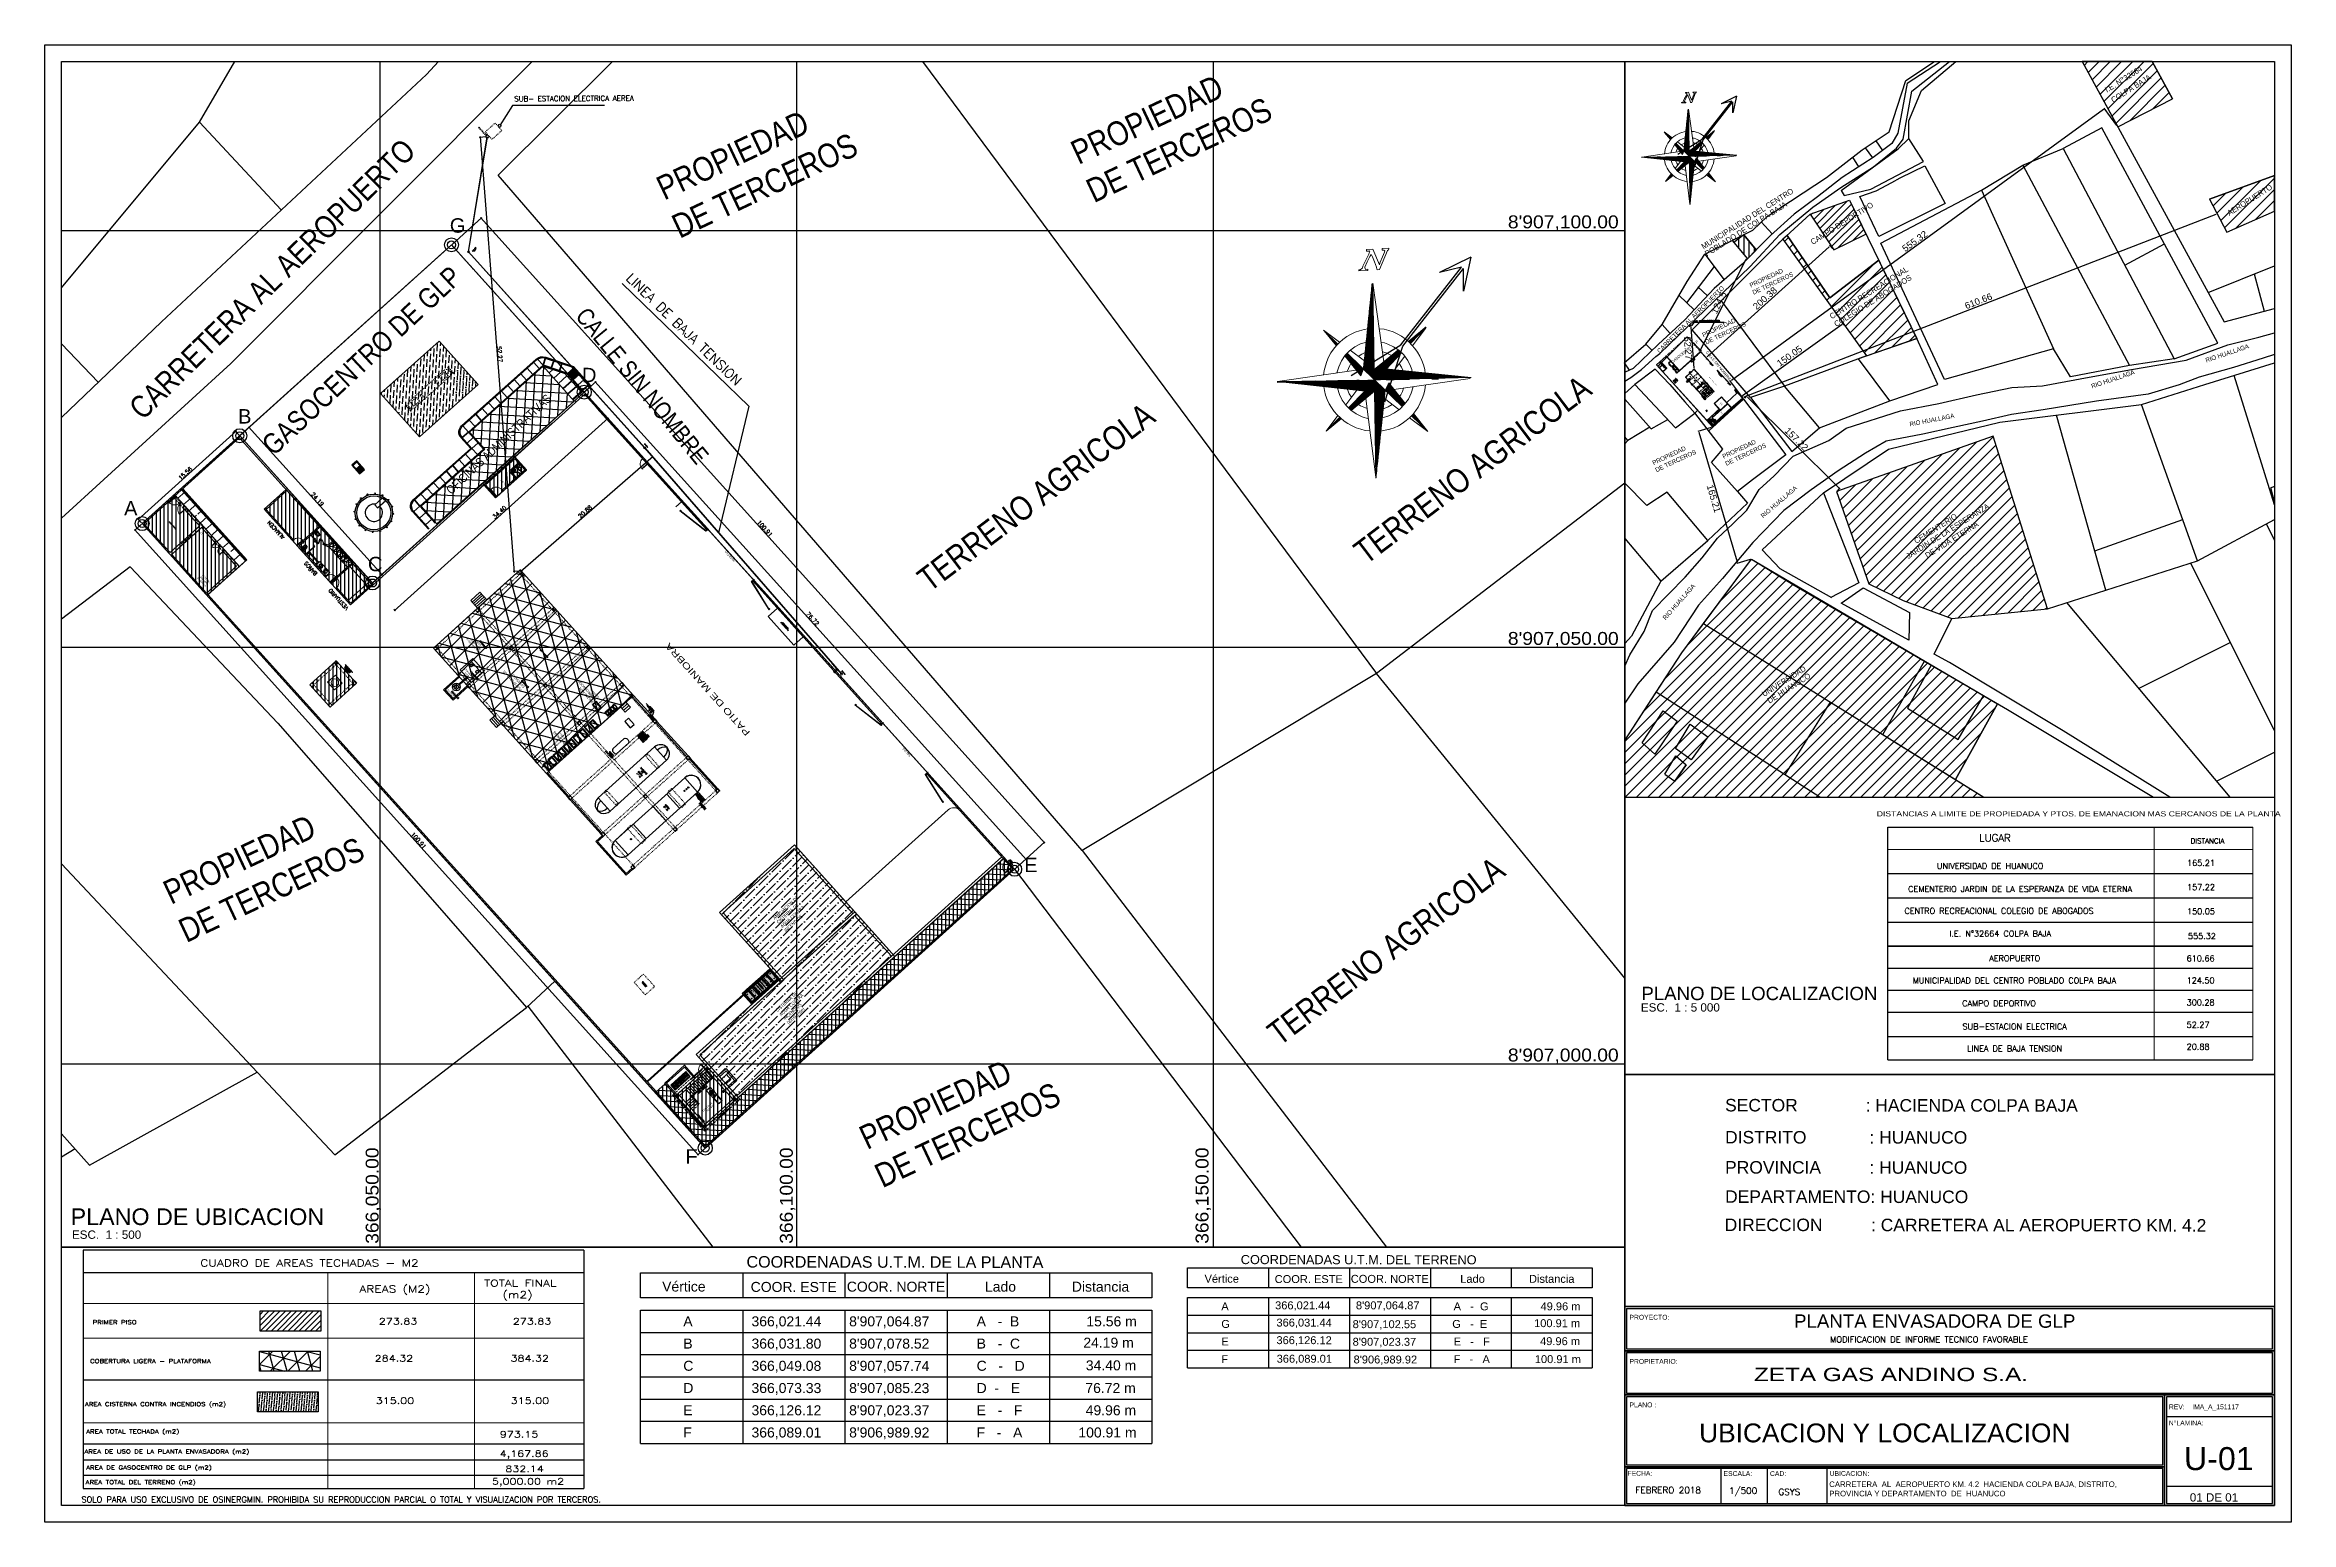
# Model space of a CAD drawing. Header units: metres. Extents: x -2639 to -2278, y 1912 to 2089.
# Drawn here: x -2547 to -2277.5, y 1911.9 to 2089.2 of the extents above; entities that cross this region are included whole.
import ezdxf
from ezdxf.enums import TextEntityAlignment as Align

# ---------------------------------------------------------------- set-up
doc = ezdxf.new("R2010")
doc.units = ezdxf.units.M
for name, pattern in [('CENTER', [50.8, 31.75, -6.35, 6.35, -6.35]), ('COSTA GAS_ CASCO$0$CONTINUA', [0]), ('COSTA GAS_ CASCO$0$HIDDEN2', [0.1875, 0.125, -0.0625]), ('DASHDOT', [1, 0.5, -0.25, 0, -0.25]), ('DASHED2', [0.375, 0.25, -0.125]), ('DesignArq-linea-continua-2010', [0]), ('HIDDEN', [0.375, 0.25, -0.125]), ('HIDDEN2', [4.7625, 3.175, -1.5875]), ('Z-GAS HUANUCO CASCO_2DA ETAPA_$0$DASHED2', [0.375, 0.25, -0.125]), ('Z-GAS HUANUCO CASCO_2DA ETAPA_$0$HIDDEN', [0.375, 0.25, -0.125])]:
    doc.linetypes.add(name, pattern=pattern)
for name, color, linetype in [('0.1', 1, 'Continuous'), ('0.3', 3, 'Continuous'), ('01', 1, 'Continuous'), ('015', 40, 'Continuous'), ('02', 2, 'Continuous'), ('03', 3, 'Continuous'), ('04', 4, 'Continuous'), ('05', 5, 'Continuous'), ('06', 6, 'Continuous'), ('4', 5, 'Continuous'), ('AMBIENTES', 3, 'Continuous'), ('CONTORNO', 3, 'Continuous'), ('ESCALERAS', 8, 'Continuous'), ('LEADERS', 20, 'Continuous'), ('MAQUINAS', 8, 'COSTA GAS_ CASCO$0$HIDDEN2'), ('MUROS-06', 1, 'Continuous'), ('PLATAFORMA', 2, 'Continuous'), ('PUERTAS', 1, 'Continuous'), ('REMODELACIONES', 6, 'Continuous'), ('TEXTOS DETALLES', 4, 'Continuous'), ('TEXTURA PISO', 252, 'Continuous')]:
    doc.layers.add(name, color=color, linetype=linetype)
for name, color, linetype, lineweight in [('0.2', 2, 'Continuous', 9), ('002', 2, 'Continuous', 25), ('005', 8, 'Continuous', 80), ('08', 191, 'Continuous', 60), ('AAPUERTA', 42, 'Continuous', 20), ('ESTIL - S.H. -  2012', 94, 'DesignArq-linea-continua-2010', 15), ('HATCH', 8, 'Continuous', 5), ('JARDIN', 7, 'Continuous', 5), ('LINEA DE CORTE', 5, 'Continuous', 80), ('muro00', 252, 'Continuous', 0), ('muro01', 254, 'Continuous', 0), ('muro02', 3, 'Continuous', 18), ('muro08', 2, 'Continuous', 60), ('MUROS', 1, 'Continuous', 40), ('PEN----2', 2, 'Continuous', 20), ('Perfiles', 30, 'Continuous', 9), ('piso', 30, 'Continuous', 9), ('PISOS', 9, 'Continuous', 30), ('PLUMA-01', 9, 'Continuous', 9), ('proyeccion', 5, 'HIDDEN', 13), ('PROYECCIONES', 4, 'DASHED2', 5), ('puerta', 6, 'Continuous', 15), ('SANITARIOS', 9, 'Continuous', 9), ('SUTITULOS', 4, 'DASHED2', 5), ('T-TITULOS', 4, 'DASHED2', 5), ('texto 1', 2, 'Continuous', 0), ('TEXTOS GENERALES', 4, 'DASHED2', 5), ('ventana', 4, 'Continuous', 18), ('VENTANAS ALTAS', 9, 'HIDDEN', 9), ('VEREDA', 4, 'Continuous', 15), ('VIAS', 8, 'HIDDEN', 9), ('Z-GAS HUANUCO CASCO_2DA ETAPA_$0$MUROS', 1, 'Continuous', 40), ('Z-GAS HUANUCO CASCO_2DA ETAPA_$0$MUROS BAJOS', 6, 'Continuous', 25), ('Z-GAS HUANUCO CASCO_2DA ETAPA_$0$PROYECCIONES', 4, 'Z-GAS HUANUCO CASCO_2DA ETAPA_$0$DASHED2', 5), ('Z-GAS HUANUCO CASCO_2DA ETAPA_$0$PUERTa', 9, 'Continuous', 9), ('Z-GAS HUANUCO CASCO_2DA ETAPA_$0$T-TITULOS', 4, 'Z-GAS HUANUCO CASCO_2DA ETAPA_$0$DASHED2', 5), ('Z-GAS HUANUCO CASCO_2DA ETAPA_$0$VENTANAS ALTAS', 9, 'Z-GAS HUANUCO CASCO_2DA ETAPA_$0$HIDDEN', 9), ('Z-GAS HUANUCO CASCO_2DA ETAPA_$0$VEREDA', 4, 'Continuous', 15)]:
    doc.layers.add(name, color=color, linetype=linetype, lineweight=lineweight)
doc.styles.add('ARIAL NARROW', font='ARIALN.TTF')
doc.styles.add('COTA50', font='romans.shx', dxfattribs={"height": 0.5})
doc.styles.add('LG', font='swiss.ttf')
doc.styles.add('MAT', font='ROMANS')
doc.styles.add('R100-500', font='swissc.ttf', dxfattribs={"width": 1.3, "height": 1})
doc.styles.add('ROMANS', font='romans.shx')
doc.styles.get("Standard").update_dxf_attribs({"font": 'arial.ttf'})
doc.styles.add('style2', font='sanss___.ttf', dxfattribs={"width": 1.1, "oblique": 8})
doc.styles.add('SUBTITULOS', font='tahoma.ttf', dxfattribs={"height": 0.2})
doc.styles.add('SWISSE', font='swisse.ttf')
doc.styles.add('TEXTOS DETALLES', font='simplex8.shx', dxfattribs={"height": 0.08})
doc.styles.add('TEXTOS GENERALES', font='simplex8.shx', dxfattribs={"height": 0.1})
doc.styles.add('TEXTOS-COTAS', font='romans.shx', dxfattribs={"width": 1.3, "height": 0.15})
doc.styles.add('TITLEINFO', font='arial.ttf', dxfattribs={"height": 0.2})
doc.styles.add('TITULOS', font='tahoma.ttf', dxfattribs={"height": 0.3})
doc.styles.add('Z-GAS HUANUCO CASCO_2DA ETAPA_$0$TITULOS', font='tahoma.ttf', dxfattribs={"height": 0.3})
doc.dimstyles.new('1-100', dxfattribs={"dimscale": 0.1, "dimtxt": 0.5, "dimasz": 1.2, "dimexe": 1, "dimexo": 1, "dimgap": 0.8, "dimtad": 1, "dimzin": 4, "dimdsep": 46, "dimtxsty": 'COTA50', "dimblk": 'ARCHTICK', "dimcen": 2.5, "dimdle": 1, "dimclrd": 1, "dimclre": 1, "dimclrt": 256, "dimadec": 0, "dimazin": 0, "dimtfac": 1, "dimtix": 1, "dimtmove": 2, "dimatfit": 3, "dimfxl": 0, "dimtolj": 1, "dimtzin": 4, "dimarcsym": 0})
doc.dimstyles.new('1-5000', dxfattribs={"dimtxt": 0.8, "dimasz": 0.15, "dimexe": 0.1, "dimexo": 0.2, "dimgap": 0.15, "dimtad": 2, "dimlfac": 10, "dimzin": 12, "dimdsep": 46, "dimtxsty": 'Standard', "dimcen": 0.2, "dimclrd": 1, "dimclre": 1, "dimclrt": 2, "dimadec": 5, "dimazin": 0, "dimtm": 1e-09, "dimtfac": 1, "dimtix": 1, "dimtmove": 0, "dimatfit": 3, "dimfxl": 0, "dimarcsym": 0})
pattern_1 = [(45, (-150.5844, 662.1205), (-0.6735192, 0.6735192), [])]
pattern_2 = [(90, (0, 0), (-0.471201605, 3e-17), [])]

# ---------------------------------------------------------------- blocks, each defined once
blk = doc.blocks.new('*X4')
at = {"color": 0}
for p, q in [((-1.18, 3.365), (-1.145, 3.365)), ((-1.179, 3.364), (-1.146, 3.364)), ((-1.178, 3.366), (-1.144, 3.366)), ((-1.177, 3.362), (-1.147, 3.362)), ((-1.176, 3.368), (-1.143, 3.368)), ((-1.176, 3.361), (-1.149, 3.361)), ((-1.175, 3.369), (-1.141, 3.369)), ((-1.174, 3.36), (-1.15, 3.36)), ((-1.173, 3.37), (-1.14, 3.37)), ((-1.173, 3.359), (-1.151, 3.359)), ((-1.172, 3.371), (-1.139, 3.371)), ((-1.171, 3.357), (-1.153, 3.357)), ((-1.17, 3.373), (-1.137, 3.373)), ((-1.17, 3.356), (-1.154, 3.356)), ((-1.169, 3.355), (-1.155, 3.355)), ((-1.168, 3.374), (-1.136, 3.374)), ((-1.168, 3.354), (-1.156, 3.354)), ((-1.167, 3.375), (-1.135, 3.375)), ((-1.167, 3.353), (-1.157, 3.353)), ((-1.165, 3.376), (-1.134, 3.376)), ((-1.165, 3.351), (-1.159, 3.351)), ((-1.164, 3.377), (-1.133, 3.377)), ((-1.164, 3.35), (-1.16, 3.35)), ((-1.163, 3.349), (-1.161, 3.349)), ((-1.162, 3.379), (-1.131, 3.379)), ((-1.16, 3.38), (-1.13, 3.38)), ((-1.159, 3.381), (-1.129, 3.381)), ((-1.157, 3.382), (-1.127, 3.382)), ((-1.156, 3.384), (-1.126, 3.384)), ((-1.154, 3.385), (-1.125, 3.385)), ((-1.152, 3.386), (-1.124, 3.386)), ((-1.151, 3.388), (-1.123, 3.388)), ((-1.149, 3.389), (-1.121, 3.389)), ((-1.148, 3.39), (-1.12, 3.39)), ((-1.146, 3.391), (-1.119, 3.391)), ((-1.144, 3.393), (-1.117, 3.393)), ((-1.143, 3.394), (-1.116, 3.394)), ((-1.141, 3.395), (-1.115, 3.395)), ((-1.14, 3.396), (-1.114, 3.396)), ((-1.138, 3.397), (-1.113, 3.397)), ((-1.136, 3.399), (-1.111, 3.399)), ((-1.135, 3.4), (-1.11, 3.4)), ((-1.133, 3.401), (-1.109, 3.401)), ((-1.132, 3.402), (-1.107, 3.402)), ((-1.13, 3.404), (-1.106, 3.404)), ((-1.128, 3.405), (-1.105, 3.405)), ((-1.127, 3.406), (-1.104, 3.406)), ((-1.125, 3.408), (-1.102, 3.408)), ((-1.124, 3.409), (-1.101, 3.409)), ((-1.122, 3.41), (-1.1, 3.41)), ((-1.12, 3.411), (-1.099, 3.411)), ((-1.119, 3.413), (-1.097, 3.413)), ((-1.117, 3.414), (-1.096, 3.414)), ((-1.116, 3.415), (-1.095, 3.415)), ((-1.114, 3.416), (-1.094, 3.416)), ((-1.112, 3.417), (-1.093, 3.417)), ((-1.111, 3.419), (-1.091, 3.419)), ((-1.109, 3.42), (-1.09, 3.42)), ((-1.108, 3.421), (-1.089, 3.421)), ((-1.106, 3.422), (-1.087, 3.422)), ((-1.104, 3.424), (-1.086, 3.424)), ((-1.103, 3.425), (-1.085, 3.425)), ((-1.101, 3.426), (-1.084, 3.426)), ((-1.1, 3.428), (-1.082, 3.428)), ((-1.098, 3.429), (-1.081, 3.429)), ((-1.096, 3.43), (-1.08, 3.43)), ((-1.095, 3.431), (-1.079, 3.431)), ((-1.093, 3.433), (-1.077, 3.433)), ((-1.092, 3.434), (-1.076, 3.434)), ((-1.09, 3.435), (-1.075, 3.435)), ((-1.088, 3.436), (-1.074, 3.436)), ((-1.087, 3.438), (-1.072, 3.438)), ((-1.085, 3.439), (-1.071, 3.439)), ((-1.084, 3.44), (-1.07, 3.44)), ((-1.082, 3.441), (-1.069, 3.441)), ((-1.08, 3.442), (-1.068, 3.442)), ((-1.079, 3.444), (-1.066, 3.444)), ((-1.077, 3.445), (-1.065, 3.445)), ((-1.076, 3.446), (-1.064, 3.446)), ((-1.074, 3.447), (-1.062, 3.447)), ((-1.072, 3.449), (-1.061, 3.449)), ((-1.071, 3.45), (-1.06, 3.45)), ((-1.069, 3.451), (-1.059, 3.451)), ((-1.068, 3.453), (-1.057, 3.453)), ((-1.066, 3.454), (-1.056, 3.454)), ((-1.064, 3.455), (-1.055, 3.455)), ((-1.063, 3.456), (-1.054, 3.456)), ((-1.061, 3.458), (-1.052, 3.458)), ((-1.059, 3.459), (-1.051, 3.459)), ((-1.058, 3.46), (-1.05, 3.46)), ((-1.056, 3.461), (-1.049, 3.461)), ((-1.055, 3.462), (-1.047, 3.462)), ((-1.053, 3.464), (-1.046, 3.464)), ((-1.051, 3.465), (-1.045, 3.465)), ((-1.05, 3.466), (-1.044, 3.466)), ((-1.048, 3.467), (-1.042, 3.467)), ((-1.047, 3.469), (-1.041, 3.469)), ((-1.045, 3.47), (-1.04, 3.47)), ((-1.043, 3.471), (-1.039, 3.471)), ((-1.042, 3.473), (-1.037, 3.473)), ((-1.04, 3.474), (-1.036, 3.474)), ((-1.039, 3.475), (-1.035, 3.475)), ((-1.037, 3.476), (-1.034, 3.476)), ((-1.035, 3.478), (-1.032, 3.478)), ((-1.034, 3.479), (-1.031, 3.479)), ((-1.032, 3.48), (-1.03, 3.48)), ((-1.031, 3.481), (-1.029, 3.481)), ((-1.029, 3.482), (-1.027, 3.482)), ((-1.027, 3.484), (-1.026, 3.484)), ((-1.447, 3.156), (-1.354, 3.156)), ((-1.447, 3.155), (-1.356, 3.155)), ((-1.446, 3.158), (-1.353, 3.158)), ((-1.445, 3.154), (-1.357, 3.154)), ((-1.444, 3.159), (-1.352, 3.159)), ((-1.442, 3.16), (-1.35, 3.16)), ((-1.442, 3.152), (-1.358, 3.152)), ((-1.441, 3.161), (-1.349, 3.161)), ((-1.44, 3.151), (-1.359, 3.151)), ((-1.439, 3.163), (-1.348, 3.163)), ((-1.438, 3.164), (-1.347, 3.164)), ((-1.437, 3.15), (-1.361, 3.15)), ((-1.436, 3.165), (-1.345, 3.165)), ((-1.435, 3.149), (-1.362, 3.149)), ((-1.434, 3.166), (-1.344, 3.166)), ((-1.433, 3.167), (-1.343, 3.167)), ((-1.432, 3.147), (-1.363, 3.147)), ((-1.431, 3.169), (-1.342, 3.169)), ((-1.43, 3.17), (-1.34, 3.17)), ((-1.43, 3.146), (-1.364, 3.146)), ((-1.428, 3.171), (-1.339, 3.171)), ((-1.427, 3.145), (-1.366, 3.145)), ((-1.426, 3.172), (-1.338, 3.172)), ((-1.425, 3.174), (-1.337, 3.174)), ((-1.425, 3.144), (-1.367, 3.144)), ((-1.423, 3.175), (-1.335, 3.175)), ((-1.423, 3.143), (-1.368, 3.143)), ((-1.422, 3.176), (-1.334, 3.176)), ((-1.42, 3.178), (-1.333, 3.178)), ((-1.42, 3.141), (-1.369, 3.141)), ((-1.418, 3.179), (-1.332, 3.179)), ((-1.418, 3.14), (-1.371, 3.14)), ((-1.417, 3.18), (-1.33, 3.18)), ((-1.415, 3.181), (-1.329, 3.181)), ((-1.415, 3.139), (-1.372, 3.139)), ((-1.414, 3.183), (-1.328, 3.183)), ((-1.413, 3.138), (-1.373, 3.138)), ((-1.412, 3.184), (-1.327, 3.184)), ((-1.41, 3.185), (-1.325, 3.185)), ((-1.41, 3.136), (-1.374, 3.136)), ((-1.409, 3.186), (-1.324, 3.186)), ((-1.408, 3.135), (-1.376, 3.135)), ((-1.407, 3.188), (-1.323, 3.188)), ((-1.406, 3.189), (-1.322, 3.189)), ((-1.405, 3.134), (-1.377, 3.134)), ((-1.404, 3.19), (-1.32, 3.19)), ((-1.403, 3.132), (-1.378, 3.132)), ((-1.402, 3.191), (-1.319, 3.191)), ((-1.401, 3.192), (-1.318, 3.192)), ((-1.4, 3.131), (-1.379, 3.131)), ((-1.399, 3.194), (-1.317, 3.194)), ((-1.398, 3.195), (-1.315, 3.195)), ((-1.398, 3.13), (-1.381, 3.13)), ((-1.396, 3.196), (-1.314, 3.196)), ((-1.395, 3.129), (-1.382, 3.129)), ((-1.394, 3.197), (-1.313, 3.197)), ((-1.393, 3.199), (-1.312, 3.199)), ((-1.393, 3.127), (-1.383, 3.127)), ((-1.391, 3.2), (-1.31, 3.2)), ((-1.391, 3.126), (-1.384, 3.126)), ((-1.39, 3.201), (-1.309, 3.201)), ((-1.388, 3.203), (-1.308, 3.203)), ((-1.388, 3.125), (-1.386, 3.125)), ((-1.386, 3.204), (-1.307, 3.204)), ((-1.385, 3.205), (-1.305, 3.205)), ((-1.383, 3.206), (-1.304, 3.206)), ((-1.382, 3.208), (-1.303, 3.208)), ((-1.38, 3.209), (-1.302, 3.209)), ((-1.378, 3.21), (-1.3, 3.21)), ((-1.377, 3.211), (-1.299, 3.211)), ((-1.375, 3.212), (-1.298, 3.212)), ((-1.374, 3.214), (-1.296, 3.214)), ((-1.372, 3.215), (-1.295, 3.215)), ((-1.37, 3.216), (-1.294, 3.216)), ((-1.369, 3.217), (-1.293, 3.217)), ((-1.367, 3.219), (-1.291, 3.219)), ((-1.366, 3.22), (-1.29, 3.22)), ((-1.364, 3.221), (-1.289, 3.221)), ((-1.362, 3.223), (-1.288, 3.223)), ((-1.361, 3.224), (-1.286, 3.224)), ((-1.359, 3.225), (-1.285, 3.225)), ((-1.357, 3.226), (-1.284, 3.226)), ((-1.356, 3.228), (-1.283, 3.228)), ((-1.354, 3.229), (-1.281, 3.229)), ((-1.353, 3.23), (-1.28, 3.23)), ((-1.351, 3.231), (-1.279, 3.231)), ((-1.349, 3.232), (-1.278, 3.232)), ((-1.348, 3.234), (-1.276, 3.234)), ((-1.346, 3.235), (-1.275, 3.235)), ((-1.345, 3.236), (-1.274, 3.236)), ((-1.343, 3.237), (-1.273, 3.237)), ((-1.341, 3.239), (-1.271, 3.239)), ((-1.34, 3.24), (-1.27, 3.24)), ((-1.338, 3.241), (-1.269, 3.241)), ((-1.337, 3.243), (-1.268, 3.243)), ((-1.335, 3.244), (-1.266, 3.244)), ((-1.333, 3.245), (-1.265, 3.245)), ((-1.332, 3.246), (-1.264, 3.246)), ((-1.33, 3.248), (-1.263, 3.248)), ((-1.329, 3.249), (-1.261, 3.249)), ((-1.327, 3.25), (-1.26, 3.25)), ((-1.325, 3.251), (-1.259, 3.251)), ((-1.324, 3.252), (-1.258, 3.252)), ((-1.322, 3.254), (-1.256, 3.254)), ((-1.321, 3.255), (-1.255, 3.255)), ((-1.319, 3.256), (-1.254, 3.256)), ((-1.317, 3.257), (-1.253, 3.257)), ((-1.316, 3.259), (-1.251, 3.259)), ((-1.314, 3.26), (-1.25, 3.26)), ((-1.313, 3.261), (-1.249, 3.261)), ((-1.311, 3.263), (-1.248, 3.263)), ((-1.309, 3.264), (-1.246, 3.264)), ((-1.308, 3.265), (-1.245, 3.265)), ((-1.306, 3.266), (-1.244, 3.266)), ((-1.305, 3.268), (-1.243, 3.268)), ((-1.303, 3.269), (-1.242, 3.269)), ((-1.301, 3.27), (-1.243, 3.27)), ((-1.3, 3.271), (-1.244, 3.271)), ((-1.298, 3.272), (-1.246, 3.272)), ((-1.297, 3.274), (-1.247, 3.274)), ((-1.295, 3.275), (-1.248, 3.275)), ((-1.293, 3.276), (-1.249, 3.276)), ((-1.292, 3.277), (-1.25, 3.277)), ((-1.29, 3.279), (-1.252, 3.279)), ((-1.289, 3.28), (-1.253, 3.28)), ((-1.287, 3.281), (-1.254, 3.281)), ((-1.285, 3.283), (-1.256, 3.283)), ((-1.284, 3.284), (-1.257, 3.284)), ((-1.282, 3.285), (-1.258, 3.285)), ((-1.281, 3.286), (-1.259, 3.286)), ((-1.279, 3.288), (-1.26, 3.288)), ((-1.277, 3.289), (-1.262, 3.289)), ((-1.276, 3.29), (-1.263, 3.29)), ((-1.274, 3.291), (-1.265, 3.291)), ((-1.273, 3.292), (-1.267, 3.292)), ((-1.271, 3.294), (-1.268, 3.294))]:
    blk.add_line(p, q, dxfattribs=at)
blk = doc.blocks.new('*X3')
at = {"color": 0}
for p, q in [((-1.498, 3.701), (-1.476, 3.701)), ((-1.498, 3.7), (-1.476, 3.7)), ((-1.498, 3.699), (-1.476, 3.699)), ((-1.498, 3.697), (-1.476, 3.697)), ((-1.497, 3.709), (-1.476, 3.709)), ((-1.497, 3.708), (-1.476, 3.708)), ((-1.497, 3.706), (-1.476, 3.706)), ((-1.497, 3.705), (-1.476, 3.705)), ((-1.497, 3.704), (-1.476, 3.704)), ((-1.497, 3.703), (-1.476, 3.703)), ((-1.496, 3.717), (-1.476, 3.717)), ((-1.496, 3.716), (-1.476, 3.716)), ((-1.496, 3.715), (-1.476, 3.715)), ((-1.496, 3.714), (-1.476, 3.714)), ((-1.496, 3.712), (-1.476, 3.712)), ((-1.496, 3.711), (-1.476, 3.711)), ((-1.496, 3.71), (-1.476, 3.71)), ((-1.495, 3.725), (-1.476, 3.725)), ((-1.495, 3.724), (-1.476, 3.724)), ((-1.495, 3.723), (-1.476, 3.723)), ((-1.495, 3.721), (-1.476, 3.721)), ((-1.495, 3.72), (-1.476, 3.72)), ((-1.495, 3.719), (-1.476, 3.719)), ((-1.494, 3.732), (-1.476, 3.732)), ((-1.494, 3.731), (-1.476, 3.731)), ((-1.494, 3.73), (-1.476, 3.73)), ((-1.494, 3.729), (-1.476, 3.729)), ((-1.494, 3.728), (-1.476, 3.728)), ((-1.494, 3.726), (-1.476, 3.726)), ((-1.493, 3.74), (-1.476, 3.74)), ((-1.493, 3.739), (-1.476, 3.739)), ((-1.493, 3.737), (-1.476, 3.737)), ((-1.493, 3.736), (-1.476, 3.736)), ((-1.493, 3.735), (-1.476, 3.735)), ((-1.493, 3.734), (-1.476, 3.734)), ((-1.492, 3.749), (-1.476, 3.749)), ((-1.492, 3.748), (-1.476, 3.748)), ((-1.492, 3.746), (-1.476, 3.746)), ((-1.492, 3.745), (-1.476, 3.745)), ((-1.492, 3.744), (-1.476, 3.744)), ((-1.492, 3.743), (-1.476, 3.743)), ((-1.492, 3.741), (-1.476, 3.741)), ((-1.491, 3.756), (-1.476, 3.756)), ((-1.491, 3.755), (-1.476, 3.755)), ((-1.491, 3.754), (-1.476, 3.754)), ((-1.491, 3.752), (-1.476, 3.752)), ((-1.491, 3.751), (-1.476, 3.751)), ((-1.491, 3.75), (-1.476, 3.75)), ((-1.49, 3.764), (-1.476, 3.764)), ((-1.49, 3.763), (-1.476, 3.763)), ((-1.49, 3.761), (-1.476, 3.761)), ((-1.49, 3.76), (-1.476, 3.76)), ((-1.49, 3.759), (-1.476, 3.759)), ((-1.49, 3.757), (-1.476, 3.757)), ((-1.489, 3.772), (-1.476, 3.772)), ((-1.489, 3.771), (-1.476, 3.771)), ((-1.489, 3.77), (-1.476, 3.77)), ((-1.489, 3.769), (-1.476, 3.769)), ((-1.489, 3.768), (-1.476, 3.768)), ((-1.489, 3.766), (-1.476, 3.766)), ((-1.489, 3.765), (-1.476, 3.765)), ((-1.488, 3.78), (-1.476, 3.78)), ((-1.488, 3.779), (-1.476, 3.779)), ((-1.488, 3.777), (-1.476, 3.777)), ((-1.488, 3.776), (-1.476, 3.776)), ((-1.488, 3.775), (-1.476, 3.775)), ((-1.488, 3.774), (-1.476, 3.774)), ((-1.487, 3.788), (-1.476, 3.788)), ((-1.487, 3.786), (-1.476, 3.786)), ((-1.487, 3.785), (-1.476, 3.785)), ((-1.487, 3.784), (-1.476, 3.784)), ((-1.487, 3.783), (-1.476, 3.783)), ((-1.487, 3.781), (-1.476, 3.781)), ((-1.486, 3.796), (-1.476, 3.796)), ((-1.486, 3.795), (-1.476, 3.795)), ((-1.486, 3.794), (-1.476, 3.794)), ((-1.486, 3.792), (-1.476, 3.792)), ((-1.486, 3.791), (-1.476, 3.791)), ((-1.486, 3.79), (-1.476, 3.79)), ((-1.486, 3.789), (-1.476, 3.789)), ((-1.485, 3.804), (-1.476, 3.804)), ((-1.485, 3.803), (-1.476, 3.803)), ((-1.485, 3.801), (-1.476, 3.801)), ((-1.485, 3.8), (-1.476, 3.8)), ((-1.485, 3.799), (-1.476, 3.799)), ((-1.485, 3.797), (-1.476, 3.797)), ((-1.484, 3.811), (-1.476, 3.811)), ((-1.484, 3.81), (-1.476, 3.81)), ((-1.484, 3.809), (-1.476, 3.809)), ((-1.484, 3.808), (-1.476, 3.808)), ((-1.484, 3.806), (-1.476, 3.806)), ((-1.484, 3.805), (-1.476, 3.805)), ((-1.483, 3.819), (-1.476, 3.819)), ((-1.483, 3.817), (-1.476, 3.817)), ((-1.483, 3.816), (-1.476, 3.816)), ((-1.483, 3.815), (-1.476, 3.815)), ((-1.483, 3.814), (-1.476, 3.814)), ((-1.483, 3.812), (-1.476, 3.812)), ((-1.482, 3.828), (-1.476, 3.828)), ((-1.482, 3.826), (-1.476, 3.826)), ((-1.482, 3.825), (-1.476, 3.825)), ((-1.482, 3.824), (-1.476, 3.824)), ((-1.482, 3.822), (-1.476, 3.822)), ((-1.482, 3.821), (-1.476, 3.821)), ((-1.482, 3.82), (-1.476, 3.82)), ((-1.481, 3.835), (-1.476, 3.835)), ((-1.481, 3.834), (-1.476, 3.834)), ((-1.481, 3.832), (-1.476, 3.832)), ((-1.481, 3.831), (-1.476, 3.831)), ((-1.481, 3.83), (-1.476, 3.83)), ((-1.481, 3.829), (-1.476, 3.829)), ((-1.48, 3.842), (-1.476, 3.842)), ((-1.48, 3.841), (-1.476, 3.841)), ((-1.48, 3.84), (-1.476, 3.84)), ((-1.48, 3.839), (-1.476, 3.839)), ((-1.48, 3.837), (-1.476, 3.837)), ((-1.48, 3.836), (-1.476, 3.836)), ((-1.479, 3.851), (-1.476, 3.851)), ((-1.479, 3.85), (-1.476, 3.85)), ((-1.479, 3.849), (-1.476, 3.849)), ((-1.479, 3.848), (-1.476, 3.848)), ((-1.479, 3.846), (-1.476, 3.846)), ((-1.479, 3.845), (-1.476, 3.845)), ((-1.479, 3.844), (-1.476, 3.844)), ((-1.478, 3.859), (-1.476, 3.859)), ((-1.478, 3.857), (-1.476, 3.857)), ((-1.478, 3.856), (-1.476, 3.856)), ((-1.478, 3.855), (-1.476, 3.855)), ((-1.478, 3.854), (-1.476, 3.854)), ((-1.478, 3.853), (-1.476, 3.853)), ((-1.477, 3.866), (-1.476, 3.866)), ((-1.477, 3.865), (-1.476, 3.865)), ((-1.477, 3.864), (-1.476, 3.864)), ((-1.477, 3.862), (-1.476, 3.862)), ((-1.477, 3.861), (-1.476, 3.861)), ((-1.477, 3.86), (-1.476, 3.86)), ((-1.476, 3.87), (-1.476, 3.87)), ((-1.476, 3.869), (-1.476, 3.869)), ((-1.476, 3.868), (-1.476, 3.868)), ((-1.523, 3.505), (-1.476, 3.505)), ((-1.523, 3.504), (-1.476, 3.504)), ((-1.523, 3.502), (-1.476, 3.502)), ((-1.522, 3.513), (-1.476, 3.513)), ((-1.522, 3.511), (-1.476, 3.511)), ((-1.522, 3.51), (-1.476, 3.51)), ((-1.522, 3.509), (-1.476, 3.509)), ((-1.522, 3.507), (-1.476, 3.507)), ((-1.522, 3.506), (-1.476, 3.506)), ((-1.521, 3.52), (-1.476, 3.52)), ((-1.521, 3.519), (-1.476, 3.519)), ((-1.521, 3.518), (-1.476, 3.518)), ((-1.521, 3.516), (-1.476, 3.516)), ((-1.521, 3.515), (-1.476, 3.515)), ((-1.521, 3.514), (-1.476, 3.514)), ((-1.52, 3.527), (-1.476, 3.527)), ((-1.52, 3.526), (-1.476, 3.526)), ((-1.52, 3.525), (-1.476, 3.525)), ((-1.52, 3.524), (-1.476, 3.524)), ((-1.52, 3.522), (-1.476, 3.522)), ((-1.52, 3.521), (-1.476, 3.521)), ((-1.519, 3.536), (-1.476, 3.536)), ((-1.519, 3.535), (-1.476, 3.535)), ((-1.519, 3.534), (-1.476, 3.534)), ((-1.519, 3.533), (-1.476, 3.533)), ((-1.519, 3.531), (-1.476, 3.531)), ((-1.519, 3.53), (-1.476, 3.53)), ((-1.519, 3.529), (-1.476, 3.529)), ((-1.518, 3.544), (-1.476, 3.544)), ((-1.518, 3.542), (-1.476, 3.542)), ((-1.518, 3.541), (-1.476, 3.541)), ((-1.518, 3.54), (-1.476, 3.54)), ((-1.518, 3.539), (-1.476, 3.539)), ((-1.518, 3.538), (-1.476, 3.538)), ((-1.517, 3.551), (-1.476, 3.551)), ((-1.517, 3.55), (-1.476, 3.55)), ((-1.517, 3.549), (-1.476, 3.549)), ((-1.517, 3.547), (-1.476, 3.547)), ((-1.517, 3.546), (-1.476, 3.546)), ((-1.517, 3.545), (-1.476, 3.545)), ((-1.516, 3.56), (-1.476, 3.56)), ((-1.516, 3.559), (-1.476, 3.559)), ((-1.516, 3.558), (-1.476, 3.558)), ((-1.516, 3.556), (-1.476, 3.556)), ((-1.516, 3.555), (-1.476, 3.555)), ((-1.516, 3.554), (-1.476, 3.554)), ((-1.516, 3.553), (-1.476, 3.553)), ((-1.515, 3.567), (-1.476, 3.567)), ((-1.515, 3.566), (-1.476, 3.566)), ((-1.515, 3.565), (-1.476, 3.565)), ((-1.515, 3.564), (-1.476, 3.564)), ((-1.515, 3.562), (-1.476, 3.562)), ((-1.515, 3.561), (-1.476, 3.561)), ((-1.514, 3.575), (-1.476, 3.575)), ((-1.514, 3.574), (-1.476, 3.574)), ((-1.514, 3.572), (-1.476, 3.572)), ((-1.514, 3.571), (-1.476, 3.571)), ((-1.514, 3.57), (-1.476, 3.57)), ((-1.514, 3.569), (-1.476, 3.569)), ((-1.513, 3.584), (-1.476, 3.584)), ((-1.513, 3.583), (-1.476, 3.583)), ((-1.513, 3.581), (-1.476, 3.581)), ((-1.513, 3.58), (-1.476, 3.58)), ((-1.513, 3.579), (-1.476, 3.579)), ((-1.513, 3.578), (-1.476, 3.578)), ((-1.513, 3.576), (-1.476, 3.576)), ((-1.512, 3.591), (-1.476, 3.591)), ((-1.512, 3.59), (-1.476, 3.59)), ((-1.512, 3.589), (-1.476, 3.589)), ((-1.512, 3.587), (-1.476, 3.587)), ((-1.512, 3.586), (-1.476, 3.586)), ((-1.512, 3.585), (-1.476, 3.585)), ((-1.511, 3.599), (-1.476, 3.599)), ((-1.511, 3.598), (-1.476, 3.598)), ((-1.511, 3.596), (-1.476, 3.596)), ((-1.511, 3.595), (-1.476, 3.595)), ((-1.511, 3.594), (-1.476, 3.594)), ((-1.511, 3.592), (-1.476, 3.592)), ((-1.51, 3.606), (-1.476, 3.606)), ((-1.51, 3.605), (-1.476, 3.605)), ((-1.51, 3.604), (-1.476, 3.604)), ((-1.51, 3.603), (-1.476, 3.603)), ((-1.51, 3.601), (-1.476, 3.601)), ((-1.51, 3.6), (-1.476, 3.6)), ((-1.509, 3.615), (-1.476, 3.615)), ((-1.509, 3.614), (-1.476, 3.614)), ((-1.509, 3.612), (-1.476, 3.612)), ((-1.509, 3.611), (-1.476, 3.611)), ((-1.509, 3.61), (-1.476, 3.61)), ((-1.509, 3.609), (-1.476, 3.609)), ((-1.509, 3.607), (-1.476, 3.607)), ((-1.508, 3.623), (-1.476, 3.623)), ((-1.508, 3.621), (-1.476, 3.621)), ((-1.508, 3.62), (-1.476, 3.62)), ((-1.508, 3.619), (-1.476, 3.619)), ((-1.508, 3.618), (-1.476, 3.618)), ((-1.508, 3.616), (-1.476, 3.616)), ((-1.507, 3.63), (-1.476, 3.63)), ((-1.507, 3.629), (-1.476, 3.629)), ((-1.507, 3.627), (-1.476, 3.627)), ((-1.507, 3.626), (-1.476, 3.626)), ((-1.507, 3.625), (-1.476, 3.625)), ((-1.507, 3.624), (-1.476, 3.624)), ((-1.506, 3.639), (-1.476, 3.639)), ((-1.506, 3.638), (-1.476, 3.638)), ((-1.506, 3.636), (-1.476, 3.636)), ((-1.506, 3.635), (-1.476, 3.635)), ((-1.506, 3.634), (-1.476, 3.634)), ((-1.506, 3.632), (-1.476, 3.632)), ((-1.506, 3.631), (-1.476, 3.631)), ((-1.505, 3.646), (-1.476, 3.646)), ((-1.505, 3.645), (-1.476, 3.645)), ((-1.505, 3.644), (-1.476, 3.644)), ((-1.505, 3.643), (-1.476, 3.643)), ((-1.505, 3.641), (-1.476, 3.641)), ((-1.505, 3.64), (-1.476, 3.64)), ((-1.504, 3.654), (-1.476, 3.654)), ((-1.504, 3.652), (-1.476, 3.652)), ((-1.504, 3.651), (-1.476, 3.651)), ((-1.504, 3.65), (-1.476, 3.65)), ((-1.504, 3.649), (-1.476, 3.649)), ((-1.504, 3.647), (-1.476, 3.647)), ((-1.503, 3.661), (-1.476, 3.661)), ((-1.503, 3.66), (-1.476, 3.66)), ((-1.503, 3.659), (-1.476, 3.659)), ((-1.503, 3.658), (-1.476, 3.658)), ((-1.503, 3.656), (-1.476, 3.656)), ((-1.503, 3.655), (-1.476, 3.655)), ((-1.502, 3.67), (-1.476, 3.67)), ((-1.502, 3.669), (-1.476, 3.669)), ((-1.502, 3.667), (-1.476, 3.667)), ((-1.502, 3.666), (-1.476, 3.666)), ((-1.502, 3.665), (-1.476, 3.665)), ((-1.502, 3.664), (-1.476, 3.664)), ((-1.502, 3.663), (-1.476, 3.663)), ((-1.501, 3.678), (-1.476, 3.678)), ((-1.501, 3.676), (-1.476, 3.676)), ((-1.501, 3.675), (-1.476, 3.675)), ((-1.501, 3.674), (-1.476, 3.674)), ((-1.501, 3.672), (-1.476, 3.672)), ((-1.501, 3.671), (-1.476, 3.671)), ((-1.5, 3.685), (-1.476, 3.685)), ((-1.5, 3.684), (-1.476, 3.684)), ((-1.5, 3.683), (-1.476, 3.683)), ((-1.5, 3.681), (-1.476, 3.681)), ((-1.5, 3.68), (-1.476, 3.68)), ((-1.5, 3.679), (-1.476, 3.679)), ((-1.499, 3.694), (-1.476, 3.694)), ((-1.499, 3.692), (-1.476, 3.692)), ((-1.499, 3.691), (-1.476, 3.691)), ((-1.499, 3.69), (-1.476, 3.69)), ((-1.499, 3.689), (-1.476, 3.689)), ((-1.499, 3.688), (-1.476, 3.688)), ((-1.499, 3.686), (-1.476, 3.686)), ((-1.498, 3.696), (-1.476, 3.696)), ((-1.498, 3.695), (-1.476, 3.695)), ((-1.926, 3.487), (-1.925, 3.487)), ((-1.925, 3.486), (-1.924, 3.486)), ((-1.924, 3.485), (-1.923, 3.485)), ((-1.923, 3.484), (-1.922, 3.484)), ((-1.922, 3.482), (-1.92, 3.482)), ((-1.921, 3.481), (-1.919, 3.481)), ((-1.92, 3.48), (-1.918, 3.48)), ((-1.919, 3.479), (-1.917, 3.479)), ((-1.918, 3.478), (-1.915, 3.478)), ((-1.917, 3.476), (-1.914, 3.476)), ((-1.916, 3.475), (-1.913, 3.475)), ((-1.915, 3.474), (-1.912, 3.474)), ((-1.914, 3.473), (-1.91, 3.473)), ((-1.913, 3.471), (-1.909, 3.471)), ((-1.912, 3.47), (-1.908, 3.47)), ((-1.911, 3.469), (-1.907, 3.469)), ((-1.91, 3.467), (-1.905, 3.467)), ((-1.909, 3.466), (-1.904, 3.466)), ((-1.908, 3.465), (-1.903, 3.465)), ((-1.907, 3.464), (-1.902, 3.464)), ((-1.906, 3.462), (-1.9, 3.462)), ((-1.905, 3.461), (-1.899, 3.461)), ((-1.904, 3.46), (-1.898, 3.46)), ((-1.903, 3.459), (-1.897, 3.459)), ((-1.902, 3.458), (-1.895, 3.458)), ((-1.901, 3.456), (-1.894, 3.456)), ((-1.9, 3.455), (-1.893, 3.455)), ((-1.899, 3.454), (-1.892, 3.454)), ((-1.898, 3.453), (-1.89, 3.453)), ((-1.897, 3.451), (-1.889, 3.451)), ((-1.896, 3.45), (-1.888, 3.45)), ((-1.895, 3.449), (-1.886, 3.449)), ((-1.894, 3.447), (-1.885, 3.447)), ((-1.893, 3.446), (-1.884, 3.446)), ((-1.892, 3.445), (-1.883, 3.445)), ((-1.891, 3.444), (-1.881, 3.444)), ((-1.89, 3.442), (-1.88, 3.442)), ((-1.889, 3.441), (-1.879, 3.441)), ((-1.888, 3.44), (-1.878, 3.44)), ((-1.887, 3.439), (-1.876, 3.439)), ((-1.886, 3.438), (-1.875, 3.438)), ((-1.885, 3.436), (-1.874, 3.436)), ((-1.884, 3.435), (-1.873, 3.435)), ((-1.883, 3.434), (-1.871, 3.434)), ((-1.882, 3.433), (-1.87, 3.433)), ((-1.881, 3.431), (-1.869, 3.431)), ((-1.88, 3.43), (-1.868, 3.43)), ((-1.879, 3.429), (-1.866, 3.429)), ((-1.878, 3.428), (-1.865, 3.428)), ((-1.877, 3.426), (-1.864, 3.426)), ((-1.876, 3.425), (-1.863, 3.425)), ((-1.875, 3.424), (-1.861, 3.424)), ((-1.874, 3.422), (-1.86, 3.422)), ((-1.873, 3.421), (-1.859, 3.421)), ((-1.872, 3.42), (-1.858, 3.42)), ((-1.871, 3.419), (-1.856, 3.419)), ((-1.87, 3.417), (-1.855, 3.417)), ((-1.869, 3.416), (-1.854, 3.416)), ((-1.868, 3.415), (-1.853, 3.415)), ((-1.868, 3.414), (-1.851, 3.414)), ((-1.867, 3.413), (-1.85, 3.413)), ((-1.866, 3.411), (-1.849, 3.411)), ((-1.865, 3.41), (-1.847, 3.41)), ((-1.864, 3.409), (-1.846, 3.409)), ((-1.863, 3.408), (-1.845, 3.408)), ((-1.862, 3.406), (-1.844, 3.406)), ((-1.861, 3.405), (-1.842, 3.405)), ((-1.86, 3.404), (-1.841, 3.404)), ((-1.859, 3.402), (-1.84, 3.402)), ((-1.858, 3.401), (-1.839, 3.401)), ((-1.857, 3.4), (-1.837, 3.4)), ((-1.856, 3.399), (-1.836, 3.399)), ((-1.855, 3.397), (-1.835, 3.397)), ((-1.854, 3.396), (-1.834, 3.396)), ((-1.853, 3.395), (-1.832, 3.395)), ((-1.852, 3.394), (-1.831, 3.394)), ((-1.851, 3.393), (-1.83, 3.393)), ((-1.85, 3.391), (-1.829, 3.391)), ((-1.849, 3.39), (-1.827, 3.39)), ((-1.848, 3.389), (-1.826, 3.389)), ((-1.847, 3.388), (-1.825, 3.388)), ((-1.846, 3.386), (-1.824, 3.386)), ((-1.845, 3.385), (-1.822, 3.385)), ((-1.844, 3.384), (-1.821, 3.384)), ((-1.843, 3.382), (-1.82, 3.382)), ((-1.842, 3.381), (-1.819, 3.381)), ((-1.841, 3.38), (-1.817, 3.38)), ((-1.84, 3.379), (-1.816, 3.379)), ((-1.839, 3.377), (-1.815, 3.377)), ((-1.838, 3.376), (-1.814, 3.376)), ((-1.837, 3.375), (-1.812, 3.375)), ((-1.836, 3.374), (-1.811, 3.374)), ((-1.835, 3.373), (-1.81, 3.373)), ((-1.834, 3.371), (-1.808, 3.371)), ((-1.833, 3.37), (-1.807, 3.37)), ((-1.832, 3.369), (-1.806, 3.369)), ((-1.831, 3.368), (-1.805, 3.368)), ((-1.83, 3.366), (-1.803, 3.366)), ((-1.829, 3.365), (-1.802, 3.365)), ((-1.828, 3.364), (-1.801, 3.364)), ((-1.827, 3.362), (-1.8, 3.362)), ((-1.826, 3.361), (-1.798, 3.361)), ((-1.825, 3.36), (-1.797, 3.36)), ((-1.824, 3.359), (-1.796, 3.359)), ((-1.823, 3.357), (-1.795, 3.357)), ((-1.822, 3.356), (-1.793, 3.356)), ((-1.821, 3.355), (-1.792, 3.355)), ((-1.82, 3.354), (-1.791, 3.354)), ((-1.819, 3.353), (-1.79, 3.353)), ((-1.818, 3.351), (-1.788, 3.351)), ((-1.817, 3.35), (-1.787, 3.35)), ((-1.816, 3.349), (-1.788, 3.349)), ((-1.815, 3.348), (-1.789, 3.348)), ((-1.814, 3.346), (-1.79, 3.346)), ((-1.813, 3.345), (-1.792, 3.345)), ((-1.812, 3.344), (-1.793, 3.344)), ((-1.811, 3.342), (-1.795, 3.342)), ((-1.81, 3.341), (-1.796, 3.341)), ((-1.809, 3.34), (-1.797, 3.34)), ((-1.808, 3.339), (-1.799, 3.339)), ((-1.807, 3.337), (-1.8, 3.337)), ((-1.806, 3.336), (-1.802, 3.336)), ((-1.805, 3.335), (-1.803, 3.335)), ((-1.804, 3.334), (-1.804, 3.334)), ((-1.547, 3.316), (-1.476, 3.316)), ((-1.547, 3.315), (-1.476, 3.315)), ((-1.547, 3.314), (-1.476, 3.314)), ((-1.547, 3.312), (-1.476, 3.312)), ((-1.547, 3.311), (-1.476, 3.311)), ((-1.547, 3.31), (-1.476, 3.31)), ((-1.547, 3.309), (-1.476, 3.309)), ((-1.546, 3.324), (-1.476, 3.324)), ((-1.546, 3.322), (-1.476, 3.322)), ((-1.546, 3.321), (-1.476, 3.321)), ((-1.546, 3.32), (-1.476, 3.32)), ((-1.546, 3.319), (-1.476, 3.319)), ((-1.546, 3.317), (-1.476, 3.317)), ((-1.545, 3.331), (-1.476, 3.331)), ((-1.545, 3.33), (-1.476, 3.33)), ((-1.545, 3.329), (-1.476, 3.329)), ((-1.545, 3.328), (-1.476, 3.328)), ((-1.545, 3.326), (-1.476, 3.326)), ((-1.545, 3.325), (-1.476, 3.325)), ((-1.544, 3.339), (-1.476, 3.339)), ((-1.544, 3.337), (-1.476, 3.337)), ((-1.544, 3.336), (-1.476, 3.336)), ((-1.544, 3.335), (-1.476, 3.335)), ((-1.544, 3.334), (-1.476, 3.334)), ((-1.544, 3.333), (-1.476, 3.333)), ((-1.543, 3.348), (-1.476, 3.348)), ((-1.543, 3.346), (-1.476, 3.346)), ((-1.543, 3.345), (-1.476, 3.345)), ((-1.543, 3.344), (-1.476, 3.344)), ((-1.543, 3.342), (-1.476, 3.342)), ((-1.543, 3.341), (-1.476, 3.341)), ((-1.543, 3.34), (-1.476, 3.34)), ((-1.542, 3.355), (-1.476, 3.355)), ((-1.542, 3.354), (-1.476, 3.354)), ((-1.542, 3.353), (-1.476, 3.353)), ((-1.542, 3.351), (-1.476, 3.351)), ((-1.542, 3.35), (-1.476, 3.35)), ((-1.542, 3.349), (-1.476, 3.349)), ((-1.541, 3.362), (-1.476, 3.362)), ((-1.541, 3.361), (-1.476, 3.361)), ((-1.541, 3.36), (-1.476, 3.36)), ((-1.541, 3.359), (-1.476, 3.359)), ((-1.541, 3.357), (-1.476, 3.357)), ((-1.541, 3.356), (-1.476, 3.356)), ((-1.54, 3.371), (-1.476, 3.371)), ((-1.54, 3.37), (-1.476, 3.37)), ((-1.54, 3.369), (-1.476, 3.369)), ((-1.54, 3.368), (-1.476, 3.368)), ((-1.54, 3.366), (-1.476, 3.366)), ((-1.54, 3.365), (-1.476, 3.365)), ((-1.54, 3.364), (-1.476, 3.364)), ((-1.539, 3.379), (-1.476, 3.379)), ((-1.539, 3.377), (-1.476, 3.377)), ((-1.539, 3.376), (-1.476, 3.376)), ((-1.539, 3.375), (-1.476, 3.375)), ((-1.539, 3.374), (-1.476, 3.374)), ((-1.539, 3.373), (-1.476, 3.373)), ((-1.538, 3.386), (-1.476, 3.386)), ((-1.538, 3.385), (-1.476, 3.385)), ((-1.538, 3.384), (-1.476, 3.384)), ((-1.538, 3.382), (-1.476, 3.382)), ((-1.538, 3.381), (-1.476, 3.381)), ((-1.538, 3.38), (-1.476, 3.38)), ((-1.537, 3.394), (-1.476, 3.394)), ((-1.537, 3.393), (-1.476, 3.393)), ((-1.537, 3.391), (-1.476, 3.391)), ((-1.537, 3.39), (-1.476, 3.39)), ((-1.537, 3.389), (-1.476, 3.389)), ((-1.537, 3.388), (-1.476, 3.388)), ((-1.536, 3.402), (-1.476, 3.402)), ((-1.536, 3.401), (-1.476, 3.401)), ((-1.536, 3.4), (-1.476, 3.4)), ((-1.536, 3.399), (-1.476, 3.399)), ((-1.536, 3.397), (-1.476, 3.397)), ((-1.536, 3.396), (-1.476, 3.396)), ((-1.536, 3.395), (-1.476, 3.395)), ((-1.535, 3.41), (-1.476, 3.41)), ((-1.535, 3.409), (-1.476, 3.409)), ((-1.535, 3.408), (-1.476, 3.408)), ((-1.535, 3.406), (-1.476, 3.406)), ((-1.535, 3.405), (-1.476, 3.405)), ((-1.535, 3.404), (-1.476, 3.404)), ((-1.534, 3.417), (-1.476, 3.417)), ((-1.534, 3.416), (-1.476, 3.416)), ((-1.534, 3.415), (-1.476, 3.415)), ((-1.534, 3.414), (-1.476, 3.414)), ((-1.534, 3.413), (-1.476, 3.413)), ((-1.534, 3.411), (-1.476, 3.411)), ((-1.533, 3.426), (-1.476, 3.426)), ((-1.533, 3.425), (-1.476, 3.425)), ((-1.533, 3.424), (-1.476, 3.424)), ((-1.533, 3.422), (-1.476, 3.422)), ((-1.533, 3.421), (-1.476, 3.421)), ((-1.533, 3.42), (-1.476, 3.42)), ((-1.533, 3.419), (-1.476, 3.419)), ((-1.532, 3.434), (-1.476, 3.434)), ((-1.532, 3.433), (-1.476, 3.433)), ((-1.532, 3.431), (-1.476, 3.431)), ((-1.532, 3.43), (-1.476, 3.43)), ((-1.532, 3.429), (-1.476, 3.429)), ((-1.532, 3.428), (-1.476, 3.428)), ((-1.531, 3.441), (-1.476, 3.441)), ((-1.531, 3.44), (-1.476, 3.44)), ((-1.531, 3.439), (-1.476, 3.439)), ((-1.531, 3.438), (-1.476, 3.438)), ((-1.531, 3.436), (-1.476, 3.436)), ((-1.531, 3.435), (-1.476, 3.435)), ((-1.53, 3.45), (-1.476, 3.45)), ((-1.53, 3.449), (-1.476, 3.449)), ((-1.53, 3.447), (-1.476, 3.447)), ((-1.53, 3.446), (-1.476, 3.446)), ((-1.53, 3.445), (-1.476, 3.445)), ((-1.53, 3.444), (-1.476, 3.444)), ((-1.53, 3.442), (-1.476, 3.442)), ((-1.529, 3.458), (-1.476, 3.458)), ((-1.529, 3.456), (-1.476, 3.456)), ((-1.529, 3.455), (-1.476, 3.455)), ((-1.529, 3.454), (-1.476, 3.454)), ((-1.529, 3.453), (-1.476, 3.453)), ((-1.529, 3.451), (-1.476, 3.451)), ((-1.528, 3.465), (-1.476, 3.465)), ((-1.528, 3.464), (-1.476, 3.464)), ((-1.528, 3.462), (-1.476, 3.462)), ((-1.528, 3.461), (-1.476, 3.461)), ((-1.528, 3.46), (-1.476, 3.46)), ((-1.528, 3.459), (-1.476, 3.459)), ((-1.527, 3.473), (-1.476, 3.473)), ((-1.527, 3.471), (-1.476, 3.471)), ((-1.527, 3.47), (-1.476, 3.47)), ((-1.527, 3.469), (-1.476, 3.469)), ((-1.527, 3.467), (-1.476, 3.467)), ((-1.527, 3.466), (-1.476, 3.466)), ((-1.526, 3.481), (-1.476, 3.481)), ((-1.526, 3.48), (-1.476, 3.48)), ((-1.526, 3.479), (-1.476, 3.479)), ((-1.526, 3.478), (-1.476, 3.478)), ((-1.526, 3.476), (-1.476, 3.476)), ((-1.526, 3.475), (-1.476, 3.475)), ((-1.526, 3.474), (-1.476, 3.474)), ((-1.525, 3.489), (-1.476, 3.489)), ((-1.525, 3.487), (-1.476, 3.487)), ((-1.525, 3.486), (-1.476, 3.486)), ((-1.525, 3.485), (-1.476, 3.485)), ((-1.525, 3.484), (-1.476, 3.484)), ((-1.525, 3.482), (-1.476, 3.482)), ((-1.524, 3.496), (-1.476, 3.496)), ((-1.524, 3.495), (-1.476, 3.495)), ((-1.524, 3.494), (-1.476, 3.494)), ((-1.524, 3.493), (-1.476, 3.493)), ((-1.524, 3.491), (-1.476, 3.491)), ((-1.524, 3.49), (-1.476, 3.49)), ((-1.523, 3.501), (-1.476, 3.501)), ((-1.523, 3.5), (-1.476, 3.5)), ((-1.523, 3.499), (-1.476, 3.499)), ((-1.523, 3.498), (-1.476, 3.498)), ((-1.734, 3.244), (-1.68, 3.244)), ((-1.733, 3.245), (-1.681, 3.245)), ((-1.733, 3.243), (-1.679, 3.243)), ((-1.732, 3.246), (-1.683, 3.246)), ((-1.732, 3.241), (-1.678, 3.241)), ((-1.731, 3.248), (-1.684, 3.248)), ((-1.731, 3.24), (-1.676, 3.24)), ((-1.73, 3.249), (-1.685, 3.249)), ((-1.73, 3.239), (-1.675, 3.239)), ((-1.729, 3.25), (-1.686, 3.25)), ((-1.729, 3.237), (-1.674, 3.237)), ((-1.728, 3.251), (-1.688, 3.251)), ((-1.728, 3.236), (-1.673, 3.236)), ((-1.727, 3.235), (-1.671, 3.235)), ((-1.726, 3.252), (-1.689, 3.252)), ((-1.726, 3.234), (-1.67, 3.234)), ((-1.725, 3.254), (-1.69, 3.254)), ((-1.725, 3.232), (-1.669, 3.232)), ((-1.724, 3.255), (-1.691, 3.255)), ((-1.724, 3.231), (-1.668, 3.231)), ((-1.723, 3.256), (-1.693, 3.256)), ((-1.723, 3.23), (-1.666, 3.23)), ((-1.722, 3.229), (-1.665, 3.229)), ((-1.721, 3.257), (-1.694, 3.257)), ((-1.721, 3.228), (-1.664, 3.228)), ((-1.72, 3.259), (-1.695, 3.259)), ((-1.72, 3.226), (-1.663, 3.226)), ((-1.719, 3.26), (-1.696, 3.26)), ((-1.719, 3.225), (-1.661, 3.225)), ((-1.718, 3.261), (-1.698, 3.261)), ((-1.718, 3.224), (-1.66, 3.224)), ((-1.717, 3.223), (-1.659, 3.223)), ((-1.716, 3.263), (-1.699, 3.263)), ((-1.716, 3.221), (-1.658, 3.221)), ((-1.715, 3.264), (-1.7, 3.264)), ((-1.715, 3.22), (-1.656, 3.22)), ((-1.714, 3.265), (-1.702, 3.265)), ((-1.714, 3.219), (-1.655, 3.219)), ((-1.713, 3.266), (-1.703, 3.266)), ((-1.713, 3.217), (-1.654, 3.217)), ((-1.712, 3.216), (-1.653, 3.216)), ((-1.711, 3.268), (-1.704, 3.268)), ((-1.711, 3.215), (-1.651, 3.215)), ((-1.71, 3.269), (-1.705, 3.269)), ((-1.71, 3.214), (-1.65, 3.214)), ((-1.709, 3.27), (-1.707, 3.27)), ((-1.709, 3.212), (-1.649, 3.212)), ((-1.708, 3.211), (-1.647, 3.211)), ((-1.707, 3.21), (-1.646, 3.21)), ((-1.706, 3.209), (-1.645, 3.209)), ((-1.705, 3.208), (-1.644, 3.208)), ((-1.704, 3.206), (-1.642, 3.206)), ((-1.703, 3.205), (-1.641, 3.205)), ((-1.702, 3.204), (-1.64, 3.204)), ((-1.701, 3.203), (-1.639, 3.203)), ((-1.7, 3.201), (-1.637, 3.201)), ((-1.699, 3.2), (-1.636, 3.2)), ((-1.698, 3.199), (-1.635, 3.199)), ((-1.697, 3.197), (-1.634, 3.197)), ((-1.696, 3.196), (-1.632, 3.196)), ((-1.695, 3.195), (-1.631, 3.195)), ((-1.694, 3.194), (-1.63, 3.194)), ((-1.693, 3.192), (-1.629, 3.192)), ((-1.692, 3.191), (-1.627, 3.191)), ((-1.691, 3.19), (-1.626, 3.19)), ((-1.69, 3.189), (-1.625, 3.189)), ((-1.689, 3.188), (-1.624, 3.188)), ((-1.688, 3.186), (-1.622, 3.186)), ((-1.687, 3.185), (-1.621, 3.185)), ((-1.686, 3.184), (-1.62, 3.184)), ((-1.685, 3.183), (-1.619, 3.183)), ((-1.684, 3.181), (-1.617, 3.181)), ((-1.683, 3.18), (-1.616, 3.18)), ((-1.682, 3.179), (-1.615, 3.179)), ((-1.681, 3.178), (-1.614, 3.178)), ((-1.68, 3.176), (-1.612, 3.176)), ((-1.679, 3.175), (-1.611, 3.175)), ((-1.678, 3.174), (-1.61, 3.174)), ((-1.677, 3.172), (-1.609, 3.172)), ((-1.676, 3.171), (-1.607, 3.171)), ((-1.676, 3.17), (-1.606, 3.17)), ((-1.675, 3.169), (-1.605, 3.169)), ((-1.674, 3.167), (-1.603, 3.167)), ((-1.673, 3.166), (-1.602, 3.166)), ((-1.672, 3.165), (-1.601, 3.165)), ((-1.671, 3.164), (-1.6, 3.164)), ((-1.67, 3.163), (-1.598, 3.163)), ((-1.669, 3.161), (-1.597, 3.161)), ((-1.668, 3.16), (-1.596, 3.16)), ((-1.667, 3.159), (-1.595, 3.159)), ((-1.666, 3.158), (-1.593, 3.158)), ((-1.665, 3.156), (-1.592, 3.156)), ((-1.664, 3.155), (-1.591, 3.155)), ((-1.663, 3.154), (-1.59, 3.154)), ((-1.662, 3.152), (-1.588, 3.152)), ((-1.661, 3.151), (-1.587, 3.151)), ((-1.66, 3.15), (-1.586, 3.15)), ((-1.659, 3.149), (-1.585, 3.149)), ((-1.658, 3.147), (-1.583, 3.147)), ((-1.657, 3.146), (-1.582, 3.146)), ((-1.656, 3.145), (-1.581, 3.145)), ((-1.655, 3.144), (-1.58, 3.144)), ((-1.654, 3.143), (-1.578, 3.143)), ((-1.653, 3.141), (-1.577, 3.141)), ((-1.652, 3.14), (-1.576, 3.14)), ((-1.651, 3.139), (-1.575, 3.139)), ((-1.65, 3.138), (-1.573, 3.138)), ((-1.649, 3.136), (-1.572, 3.136)), ((-1.648, 3.135), (-1.571, 3.135)), ((-1.647, 3.134), (-1.476, 3.134)), ((-1.646, 3.132), (-1.476, 3.132)), ((-1.645, 3.131), (-1.476, 3.131)), ((-1.644, 3.13), (-1.476, 3.13)), ((-1.643, 3.129), (-1.476, 3.129)), ((-1.642, 3.127), (-1.476, 3.127)), ((-1.641, 3.126), (-1.476, 3.126)), ((-1.64, 3.125), (-1.476, 3.125)), ((-1.639, 3.124), (-1.476, 3.124)), ((-1.638, 3.123), (-1.476, 3.123)), ((-1.637, 3.121), (-1.476, 3.121)), ((-1.636, 3.12), (-1.476, 3.12)), ((-1.635, 3.119), (-1.476, 3.119)), ((-1.634, 3.118), (-1.476, 3.118)), ((-1.633, 3.116), (-1.476, 3.116)), ((-1.632, 3.115), (-1.476, 3.115)), ((-1.631, 3.114), (-1.476, 3.114)), ((-1.57, 3.135), (-1.476, 3.135)), ((-1.569, 3.143), (-1.476, 3.143)), ((-1.569, 3.141), (-1.476, 3.141)), ((-1.569, 3.14), (-1.476, 3.14)), ((-1.569, 3.139), (-1.476, 3.139)), ((-1.569, 3.138), (-1.476, 3.138)), ((-1.569, 3.136), (-1.476, 3.136)), ((-1.568, 3.15), (-1.476, 3.15)), ((-1.568, 3.149), (-1.476, 3.149)), ((-1.568, 3.147), (-1.476, 3.147)), ((-1.568, 3.146), (-1.476, 3.146)), ((-1.568, 3.145), (-1.476, 3.145)), ((-1.568, 3.144), (-1.476, 3.144)), ((-1.567, 3.159), (-1.476, 3.159)), ((-1.567, 3.158), (-1.476, 3.158)), ((-1.567, 3.156), (-1.476, 3.156)), ((-1.567, 3.155), (-1.476, 3.155)), ((-1.567, 3.154), (-1.476, 3.154)), ((-1.567, 3.152), (-1.476, 3.152)), ((-1.567, 3.151), (-1.476, 3.151)), ((-1.566, 3.166), (-1.476, 3.166)), ((-1.566, 3.165), (-1.476, 3.165)), ((-1.566, 3.164), (-1.476, 3.164)), ((-1.566, 3.163), (-1.476, 3.163)), ((-1.566, 3.161), (-1.476, 3.161)), ((-1.566, 3.16), (-1.476, 3.16)), ((-1.565, 3.174), (-1.476, 3.174)), ((-1.565, 3.172), (-1.476, 3.172)), ((-1.565, 3.171), (-1.476, 3.171)), ((-1.565, 3.17), (-1.476, 3.17)), ((-1.565, 3.169), (-1.476, 3.169)), ((-1.565, 3.167), (-1.476, 3.167)), ((-1.564, 3.183), (-1.476, 3.183)), ((-1.564, 3.181), (-1.476, 3.181)), ((-1.564, 3.18), (-1.476, 3.18)), ((-1.564, 3.179), (-1.476, 3.179)), ((-1.564, 3.178), (-1.476, 3.178)), ((-1.564, 3.176), (-1.476, 3.176)), ((-1.564, 3.175), (-1.476, 3.175)), ((-1.563, 3.19), (-1.476, 3.19)), ((-1.563, 3.189), (-1.476, 3.189)), ((-1.563, 3.188), (-1.476, 3.188)), ((-1.563, 3.186), (-1.476, 3.186)), ((-1.563, 3.185), (-1.476, 3.185)), ((-1.563, 3.184), (-1.476, 3.184)), ((-1.562, 3.197), (-1.476, 3.197)), ((-1.562, 3.196), (-1.476, 3.196)), ((-1.562, 3.195), (-1.476, 3.195)), ((-1.562, 3.194), (-1.476, 3.194)), ((-1.562, 3.192), (-1.476, 3.192)), ((-1.562, 3.191), (-1.476, 3.191)), ((-1.561, 3.205), (-1.476, 3.205)), ((-1.561, 3.204), (-1.476, 3.204)), ((-1.561, 3.203), (-1.476, 3.203)), ((-1.561, 3.201), (-1.476, 3.201)), ((-1.561, 3.2), (-1.476, 3.2)), ((-1.561, 3.199), (-1.476, 3.199)), ((-1.56, 3.214), (-1.476, 3.214)), ((-1.56, 3.212), (-1.476, 3.212)), ((-1.56, 3.211), (-1.476, 3.211)), ((-1.56, 3.21), (-1.476, 3.21)), ((-1.56, 3.209), (-1.476, 3.209)), ((-1.56, 3.208), (-1.476, 3.208)), ((-1.56, 3.206), (-1.476, 3.206)), ((-1.559, 3.221), (-1.476, 3.221)), ((-1.559, 3.22), (-1.476, 3.22)), ((-1.559, 3.219), (-1.476, 3.219)), ((-1.559, 3.217), (-1.476, 3.217)), ((-1.559, 3.216), (-1.476, 3.216)), ((-1.559, 3.215), (-1.476, 3.215)), ((-1.558, 3.229), (-1.476, 3.229)), ((-1.558, 3.228), (-1.476, 3.228)), ((-1.558, 3.226), (-1.476, 3.226)), ((-1.558, 3.225), (-1.476, 3.225)), ((-1.558, 3.224), (-1.476, 3.224)), ((-1.558, 3.223), (-1.476, 3.223)), ((-1.557, 3.237), (-1.476, 3.237)), ((-1.557, 3.236), (-1.476, 3.236)), ((-1.557, 3.235), (-1.476, 3.235)), ((-1.557, 3.234), (-1.476, 3.234)), ((-1.557, 3.232), (-1.476, 3.232)), ((-1.557, 3.231), (-1.476, 3.231)), ((-1.557, 3.23), (-1.476, 3.23)), ((-1.556, 3.245), (-1.476, 3.245)), ((-1.556, 3.244), (-1.476, 3.244)), ((-1.556, 3.243), (-1.476, 3.243)), ((-1.556, 3.241), (-1.476, 3.241)), ((-1.556, 3.24), (-1.476, 3.24)), ((-1.556, 3.239), (-1.476, 3.239)), ((-1.555, 3.252), (-1.476, 3.252)), ((-1.555, 3.251), (-1.476, 3.251)), ((-1.555, 3.25), (-1.476, 3.25)), ((-1.555, 3.249), (-1.476, 3.249)), ((-1.555, 3.248), (-1.476, 3.248)), ((-1.555, 3.246), (-1.476, 3.246)), ((-1.554, 3.26), (-1.476, 3.26)), ((-1.554, 3.259), (-1.476, 3.259)), ((-1.554, 3.257), (-1.476, 3.257)), ((-1.554, 3.256), (-1.476, 3.256)), ((-1.554, 3.255), (-1.476, 3.255)), ((-1.554, 3.254), (-1.476, 3.254)), ((-1.553, 3.269), (-1.476, 3.269)), ((-1.553, 3.268), (-1.476, 3.268)), ((-1.553, 3.266), (-1.476, 3.266)), ((-1.553, 3.265), (-1.476, 3.265)), ((-1.553, 3.264), (-1.476, 3.264)), ((-1.553, 3.263), (-1.476, 3.263)), ((-1.553, 3.261), (-1.476, 3.261)), ((-1.552, 3.276), (-1.476, 3.276)), ((-1.552, 3.275), (-1.476, 3.275)), ((-1.552, 3.274), (-1.476, 3.274)), ((-1.552, 3.272), (-1.476, 3.272)), ((-1.552, 3.271), (-1.476, 3.271)), ((-1.552, 3.27), (-1.476, 3.27)), ((-1.551, 3.284), (-1.476, 3.284)), ((-1.551, 3.283), (-1.476, 3.283)), ((-1.551, 3.281), (-1.476, 3.281)), ((-1.551, 3.28), (-1.476, 3.28)), ((-1.551, 3.279), (-1.476, 3.279)), ((-1.551, 3.277), (-1.476, 3.277)), ((-1.55, 3.292), (-1.476, 3.292)), ((-1.55, 3.291), (-1.476, 3.291)), ((-1.55, 3.29), (-1.476, 3.29)), ((-1.55, 3.289), (-1.476, 3.289)), ((-1.55, 3.288), (-1.476, 3.288)), ((-1.55, 3.286), (-1.476, 3.286)), ((-1.55, 3.285), (-1.476, 3.285)), ((-1.549, 3.3), (-1.476, 3.3)), ((-1.549, 3.299), (-1.476, 3.299)), ((-1.549, 3.297), (-1.476, 3.297)), ((-1.549, 3.296), (-1.476, 3.296)), ((-1.549, 3.295), (-1.476, 3.295)), ((-1.549, 3.294), (-1.476, 3.294)), ((-1.548, 3.308), (-1.476, 3.308)), ((-1.548, 3.306), (-1.476, 3.306)), ((-1.548, 3.305), (-1.476, 3.305)), ((-1.548, 3.304), (-1.476, 3.304)), ((-1.548, 3.303), (-1.476, 3.303)), ((-1.548, 3.301), (-1.476, 3.301)), ((-2.309, 3.031), (-1.48, 3.031)), ((-2.299, 3.03), (-1.481, 3.03)), ((-2.289, 3.029), (-1.482, 3.029)), ((-2.279, 3.027), (-1.484, 3.027)), ((-2.269, 3.026), (-1.485, 3.026)), ((-2.26, 3.025), (-1.486, 3.025)), ((-2.25, 3.024), (-1.487, 3.024)), ((-2.24, 3.022), (-1.489, 3.022)), ((-2.23, 3.021), (-1.49, 3.021)), ((-2.22, 3.02), (-1.491, 3.02)), ((-2.21, 3.019), (-1.492, 3.019)), ((-2.2, 3.018), (-1.494, 3.018)), ((-2.19, 3.016), (-1.495, 3.016)), ((-2.18, 3.015), (-1.496, 3.015)), ((-2.171, 3.014), (-1.497, 3.014)), ((-2.161, 3.013), (-1.499, 3.013)), ((-2.151, 3.011), (-1.5, 3.011)), ((-2.141, 3.01), (-1.501, 3.01)), ((-2.131, 3.009), (-1.502, 3.009)), ((-2.121, 3.007), (-1.504, 3.007)), ((-2.111, 3.006), (-1.505, 3.006)), ((-2.101, 3.005), (-1.506, 3.005)), ((-2.091, 3.004), (-1.507, 3.004)), ((-2.082, 3.002), (-1.509, 3.002)), ((-2.072, 3.001), (-1.51, 3.001)), ((-2.062, 3), (-1.511, 3)), ((-2.052, 2.999), (-1.512, 2.999)), ((-2.042, 2.998), (-1.514, 2.998)), ((-2.032, 2.996), (-1.515, 2.996)), ((-2.022, 2.995), (-1.516, 2.995)), ((-2.012, 2.994), (-1.517, 2.994)), ((-2.002, 2.993), (-1.519, 2.993)), ((-1.992, 2.991), (-1.52, 2.991)), ((-1.983, 2.99), (-1.521, 2.99)), ((-1.973, 2.989), (-1.523, 2.989)), ((-1.963, 2.987), (-1.524, 2.987)), ((-1.953, 2.986), (-1.525, 2.986)), ((-1.943, 2.985), (-1.526, 2.985)), ((-1.933, 2.984), (-1.528, 2.984)), ((-1.923, 2.982), (-1.529, 2.982)), ((-1.913, 2.981), (-1.53, 2.981)), ((-1.903, 2.98), (-1.531, 2.98)), ((-1.894, 2.979), (-1.533, 2.979)), ((-1.884, 2.978), (-1.534, 2.978)), ((-1.874, 2.976), (-1.535, 2.976)), ((-1.864, 2.975), (-1.536, 2.975)), ((-1.854, 2.974), (-1.538, 2.974)), ((-1.844, 2.973), (-1.539, 2.973)), ((-1.834, 2.971), (-1.54, 2.971)), ((-1.824, 2.97), (-1.541, 2.97)), ((-1.814, 2.969), (-1.543, 2.969)), ((-1.804, 2.967), (-1.544, 2.967)), ((-1.795, 2.966), (-1.545, 2.966)), ((-1.785, 2.965), (-1.546, 2.965)), ((-1.775, 2.964), (-1.548, 2.964)), ((-1.765, 2.962), (-1.549, 2.962)), ((-1.755, 2.961), (-1.55, 2.961)), ((-1.745, 2.96), (-1.551, 2.96)), ((-1.735, 2.959), (-1.553, 2.959)), ((-1.725, 2.957), (-1.554, 2.957)), ((-1.715, 2.956), (-1.555, 2.956)), ((-1.706, 2.955), (-1.556, 2.955)), ((-1.696, 2.954), (-1.558, 2.954)), ((-1.686, 2.953), (-1.559, 2.953)), ((-1.676, 2.951), (-1.56, 2.951)), ((-1.666, 2.95), (-1.561, 2.95)), ((-1.656, 2.949), (-1.563, 2.949)), ((-1.646, 2.947), (-1.564, 2.947)), ((-1.636, 2.946), (-1.565, 2.946)), ((-1.63, 3.112), (-1.476, 3.112)), ((-1.629, 3.111), (-1.476, 3.111)), ((-1.628, 3.11), (-1.476, 3.11)), ((-1.627, 3.109), (-1.476, 3.109)), ((-1.626, 3.107), (-1.476, 3.107)), ((-1.626, 2.945), (-1.566, 2.945)), ((-1.625, 3.106), (-1.476, 3.106)), ((-1.624, 3.105), (-1.476, 3.105)), ((-1.623, 3.104), (-1.476, 3.104)), ((-1.622, 3.103), (-1.476, 3.103)), ((-1.621, 3.101), (-1.476, 3.101)), ((-1.62, 3.1), (-1.476, 3.1)), ((-1.619, 3.099), (-1.476, 3.099)), ((-1.618, 3.098), (-1.476, 3.098)), ((-1.617, 3.096), (-1.476, 3.096)), ((-1.616, 3.095), (-1.476, 3.095)), ((-1.616, 2.944), (-1.568, 2.944)), ((-1.615, 3.094), (-1.476, 3.094)), ((-1.614, 3.092), (-1.476, 3.092)), ((-1.613, 3.091), (-1.476, 3.091)), ((-1.612, 3.09), (-1.476, 3.09)), ((-1.612, 3.089), (-1.476, 3.089)), ((-1.611, 3.087), (-1.476, 3.087)), ((-1.61, 3.086), (-1.476, 3.086)), ((-1.609, 3.085), (-1.476, 3.085)), ((-1.608, 3.084), (-1.476, 3.084)), ((-1.607, 3.083), (-1.476, 3.083)), ((-1.607, 2.942), (-1.569, 2.942)), ((-1.606, 3.081), (-1.476, 3.081)), ((-1.605, 3.08), (-1.476, 3.08)), ((-1.604, 3.079), (-1.476, 3.079)), ((-1.603, 3.078), (-1.476, 3.078)), ((-1.602, 3.076), (-1.476, 3.076)), ((-1.601, 3.075), (-1.476, 3.075)), ((-1.6, 3.074), (-1.476, 3.074)), ((-1.599, 3.072), (-1.476, 3.072)), ((-1.598, 3.071), (-1.476, 3.071)), ((-1.597, 3.07), (-1.476, 3.07)), ((-1.597, 2.941), (-1.57, 2.941)), ((-1.596, 3.069), (-1.476, 3.069)), ((-1.595, 3.067), (-1.476, 3.067)), ((-1.594, 3.066), (-1.476, 3.066)), ((-1.593, 3.065), (-1.476, 3.065)), ((-1.592, 3.064), (-1.476, 3.064)), ((-1.591, 3.062), (-1.476, 3.062)), ((-1.59, 3.061), (-1.476, 3.061)), ((-1.589, 3.06), (-1.476, 3.06)), ((-1.588, 3.059), (-1.476, 3.059)), ((-1.587, 3.058), (-1.476, 3.058)), ((-1.587, 2.94), (-1.571, 2.94)), ((-1.586, 3.056), (-1.476, 3.056)), ((-1.585, 3.055), (-1.476, 3.055)), ((-1.584, 3.054), (-1.476, 3.054)), ((-1.583, 3.053), (-1.476, 3.053)), ((-1.582, 3.051), (-1.476, 3.051)), ((-1.581, 3.05), (-1.476, 3.05)), ((-1.58, 3.049), (-1.476, 3.049)), ((-1.579, 3.047), (-1.476, 3.047)), ((-1.578, 3.046), (-1.476, 3.046)), ((-1.577, 3.045), (-1.476, 3.045)), ((-1.577, 2.939), (-1.573, 2.939)), ((-1.576, 3.044), (-1.476, 3.044)), ((-1.575, 3.042), (-1.476, 3.042)), ((-1.574, 3.041), (-1.476, 3.041)), ((-1.573, 3.04), (-1.476, 3.04)), ((-1.572, 3.039), (-1.476, 3.039)), ((-1.571, 3.038), (-1.476, 3.038)), ((-1.57, 3.036), (-1.476, 3.036)), ((-1.569, 3.035), (-1.476, 3.035)), ((-1.568, 3.034), (-1.477, 3.034)), ((-1.567, 3.033), (-1.479, 3.033))]:
    blk.add_line(p, q, dxfattribs=at)
blk = doc.blocks.new('*X2')
at = {"color": 0}
for p, q in [((-1.593, 2.919), (-1.528, 2.919)), ((-1.592, 2.92), (-1.53, 2.92)), ((-1.59, 2.921), (-1.533, 2.921)), ((-1.589, 2.922), (-1.536, 2.922)), ((-1.588, 2.924), (-1.539, 2.924)), ((-1.587, 2.925), (-1.542, 2.925)), ((-1.585, 2.926), (-1.545, 2.926)), ((-1.584, 2.928), (-1.548, 2.928)), ((-1.583, 2.929), (-1.551, 2.929)), ((-1.582, 2.93), (-1.554, 2.93)), ((-1.58, 2.931), (-1.557, 2.931)), ((-1.579, 2.933), (-1.56, 2.933)), ((-1.578, 2.934), (-1.563, 2.934)), ((-1.577, 2.935), (-1.566, 2.935)), ((-1.575, 2.936), (-1.568, 2.936)), ((-1.574, 2.938), (-1.571, 2.938)), ((-1.712, 2.8), (-1.66, 2.8)), ((-1.712, 2.799), (-1.662, 2.799)), ((-1.711, 2.801), (-1.658, 2.801)), ((-1.71, 2.803), (-1.657, 2.803)), ((-1.71, 2.797), (-1.663, 2.797)), ((-1.709, 2.796), (-1.665, 2.796)), ((-1.708, 2.804), (-1.655, 2.804)), ((-1.708, 2.795), (-1.666, 2.795)), ((-1.707, 2.805), (-1.654, 2.805)), ((-1.707, 2.794), (-1.668, 2.794)), ((-1.706, 2.806), (-1.652, 2.806)), ((-1.706, 2.792), (-1.67, 2.792)), ((-1.705, 2.808), (-1.651, 2.808)), ((-1.704, 2.791), (-1.671, 2.791)), ((-1.703, 2.809), (-1.649, 2.809)), ((-1.703, 2.79), (-1.673, 2.79)), ((-1.702, 2.81), (-1.647, 2.81)), ((-1.702, 2.789), (-1.674, 2.789)), ((-1.701, 2.811), (-1.646, 2.811)), ((-1.7, 2.812), (-1.644, 2.812)), ((-1.7, 2.788), (-1.676, 2.788)), ((-1.699, 2.786), (-1.678, 2.786)), ((-1.698, 2.814), (-1.643, 2.814)), ((-1.698, 2.785), (-1.679, 2.785)), ((-1.697, 2.815), (-1.641, 2.815)), ((-1.697, 2.784), (-1.681, 2.784)), ((-1.696, 2.816), (-1.639, 2.816)), ((-1.696, 2.783), (-1.682, 2.783)), ((-1.695, 2.817), (-1.638, 2.817)), ((-1.694, 2.781), (-1.684, 2.781)), ((-1.693, 2.819), (-1.636, 2.819)), ((-1.692, 2.82), (-1.635, 2.82)), ((-1.692, 2.78), (-1.685, 2.78)), ((-1.691, 2.821), (-1.633, 2.821)), ((-1.69, 2.822), (-1.631, 2.822)), ((-1.69, 2.779), (-1.687, 2.779)), ((-1.689, 2.777), (-1.689, 2.777)), ((-1.688, 2.824), (-1.63, 2.824)), ((-1.687, 2.825), (-1.628, 2.825)), ((-1.686, 2.826), (-1.627, 2.826)), ((-1.684, 2.828), (-1.625, 2.828)), ((-1.683, 2.829), (-1.624, 2.829)), ((-1.682, 2.83), (-1.622, 2.83)), ((-1.681, 2.831), (-1.62, 2.831)), ((-1.679, 2.832), (-1.619, 2.832)), ((-1.678, 2.834), (-1.617, 2.834)), ((-1.677, 2.835), (-1.616, 2.835)), ((-1.676, 2.836), (-1.614, 2.836)), ((-1.674, 2.837), (-1.612, 2.837)), ((-1.673, 2.839), (-1.611, 2.839)), ((-1.672, 2.84), (-1.609, 2.84)), ((-1.671, 2.841), (-1.608, 2.841)), ((-1.669, 2.842), (-1.606, 2.842)), ((-1.668, 2.844), (-1.604, 2.844)), ((-1.667, 2.845), (-1.603, 2.845)), ((-1.666, 2.846), (-1.601, 2.846)), ((-1.664, 2.848), (-1.6, 2.848)), ((-1.663, 2.849), (-1.598, 2.849)), ((-1.662, 2.85), (-1.597, 2.85)), ((-1.661, 2.851), (-1.595, 2.851)), ((-1.659, 2.853), (-1.593, 2.853)), ((-1.658, 2.854), (-1.592, 2.854)), ((-1.657, 2.855), (-1.59, 2.855)), ((-1.656, 2.856), (-1.589, 2.856)), ((-1.654, 2.857), (-1.587, 2.857)), ((-1.653, 2.859), (-1.585, 2.859)), ((-1.652, 2.86), (-1.584, 2.86)), ((-1.651, 2.861), (-1.582, 2.861)), ((-1.649, 2.862), (-1.581, 2.862)), ((-1.648, 2.864), (-1.579, 2.864)), ((-1.647, 2.865), (-1.577, 2.865)), ((-1.646, 2.866), (-1.576, 2.866)), ((-1.644, 2.868), (-1.574, 2.868)), ((-1.643, 2.869), (-1.573, 2.869)), ((-1.642, 2.87), (-1.571, 2.87)), ((-1.641, 2.871), (-1.57, 2.871)), ((-1.639, 2.873), (-1.568, 2.873)), ((-1.638, 2.874), (-1.566, 2.874)), ((-1.637, 2.875), (-1.565, 2.875)), ((-1.636, 2.876), (-1.563, 2.876)), ((-1.634, 2.877), (-1.562, 2.877)), ((-1.633, 2.879), (-1.56, 2.879)), ((-1.632, 2.88), (-1.558, 2.88)), ((-1.63, 2.881), (-1.557, 2.881)), ((-1.629, 2.882), (-1.555, 2.882)), ((-1.628, 2.884), (-1.554, 2.884)), ((-1.627, 2.885), (-1.552, 2.885)), ((-1.625, 2.886), (-1.55, 2.886)), ((-1.624, 2.888), (-1.549, 2.888)), ((-1.623, 2.889), (-1.547, 2.889)), ((-1.622, 2.89), (-1.546, 2.89)), ((-1.62, 2.891), (-1.544, 2.891)), ((-1.619, 2.893), (-1.543, 2.893)), ((-1.618, 2.894), (-1.541, 2.894)), ((-1.617, 2.895), (-1.539, 2.895)), ((-1.615, 2.896), (-1.538, 2.896)), ((-1.614, 2.897), (-1.536, 2.897)), ((-1.613, 2.899), (-1.535, 2.899)), ((-1.612, 2.9), (-1.533, 2.9)), ((-1.61, 2.901), (-1.531, 2.901)), ((-1.609, 2.902), (-1.53, 2.902)), ((-1.608, 2.904), (-1.528, 2.904)), ((-1.607, 2.905), (-1.527, 2.905)), ((-1.605, 2.906), (-1.525, 2.906)), ((-1.604, 2.908), (-1.523, 2.908)), ((-1.603, 2.909), (-1.522, 2.909)), ((-1.602, 2.91), (-1.52, 2.91)), ((-1.6, 2.911), (-1.519, 2.911)), ((-1.599, 2.913), (-1.517, 2.913)), ((-1.598, 2.914), (-1.516, 2.914)), ((-1.597, 2.915), (-1.519, 2.915)), ((-1.595, 2.916), (-1.522, 2.916)), ((-1.594, 2.917), (-1.525, 2.917)), ((-1.908, 2.605), (-1.908, 2.605)), ((-1.907, 2.606), (-1.906, 2.606)), ((-1.905, 2.607), (-1.905, 2.607)), ((-1.904, 2.609), (-1.903, 2.609)), ((-1.903, 2.61), (-1.901, 2.61)), ((-1.902, 2.611), (-1.9, 2.611)), ((-1.9, 2.612), (-1.898, 2.612)), ((-1.899, 2.614), (-1.897, 2.614)), ((-1.898, 2.615), (-1.895, 2.615)), ((-1.897, 2.616), (-1.893, 2.616)), ((-1.895, 2.618), (-1.892, 2.618)), ((-1.894, 2.619), (-1.89, 2.619)), ((-1.893, 2.62), (-1.889, 2.62)), ((-1.892, 2.621), (-1.887, 2.621)), ((-1.89, 2.623), (-1.886, 2.623)), ((-1.889, 2.624), (-1.884, 2.624)), ((-1.888, 2.625), (-1.882, 2.625)), ((-1.887, 2.626), (-1.881, 2.626)), ((-1.885, 2.627), (-1.879, 2.627)), ((-1.884, 2.629), (-1.878, 2.629)), ((-1.883, 2.63), (-1.876, 2.63)), ((-1.882, 2.631), (-1.874, 2.631)), ((-1.88, 2.632), (-1.873, 2.632)), ((-1.879, 2.634), (-1.871, 2.634)), ((-1.878, 2.635), (-1.87, 2.635)), ((-1.877, 2.636), (-1.868, 2.636)), ((-1.875, 2.638), (-1.866, 2.638)), ((-1.874, 2.639), (-1.865, 2.639)), ((-1.873, 2.64), (-1.863, 2.64)), ((-1.872, 2.641), (-1.862, 2.641)), ((-1.87, 2.643), (-1.86, 2.643)), ((-1.869, 2.644), (-1.859, 2.644)), ((-1.868, 2.645), (-1.857, 2.645)), ((-1.867, 2.646), (-1.855, 2.646)), ((-1.865, 2.647), (-1.854, 2.647)), ((-1.864, 2.649), (-1.852, 2.649)), ((-1.863, 2.65), (-1.851, 2.65)), ((-1.862, 2.651), (-1.849, 2.651)), ((-1.86, 2.652), (-1.847, 2.652)), ((-1.859, 2.654), (-1.846, 2.654)), ((-1.858, 2.655), (-1.844, 2.655)), ((-1.857, 2.656), (-1.843, 2.656)), ((-1.855, 2.658), (-1.841, 2.658)), ((-1.854, 2.659), (-1.839, 2.659)), ((-1.853, 2.66), (-1.838, 2.66)), ((-1.851, 2.661), (-1.836, 2.661)), ((-1.85, 2.663), (-1.835, 2.663)), ((-1.849, 2.664), (-1.833, 2.664)), ((-1.848, 2.665), (-1.832, 2.665)), ((-1.846, 2.666), (-1.83, 2.666)), ((-1.845, 2.667), (-1.828, 2.667)), ((-1.844, 2.669), (-1.827, 2.669)), ((-1.843, 2.67), (-1.825, 2.67)), ((-1.841, 2.671), (-1.824, 2.671)), ((-1.84, 2.672), (-1.822, 2.672)), ((-1.839, 2.674), (-1.82, 2.674)), ((-1.838, 2.675), (-1.819, 2.675)), ((-1.836, 2.676), (-1.817, 2.676)), ((-1.835, 2.678), (-1.816, 2.678)), ((-1.834, 2.679), (-1.814, 2.679)), ((-1.833, 2.68), (-1.812, 2.68)), ((-1.831, 2.681), (-1.811, 2.681)), ((-1.83, 2.683), (-1.809, 2.683)), ((-1.829, 2.684), (-1.808, 2.684)), ((-1.828, 2.685), (-1.806, 2.685)), ((-1.826, 2.686), (-1.805, 2.686)), ((-1.825, 2.688), (-1.803, 2.688)), ((-1.824, 2.689), (-1.801, 2.689)), ((-1.823, 2.69), (-1.8, 2.69)), ((-1.821, 2.691), (-1.798, 2.691)), ((-1.82, 2.692), (-1.797, 2.692)), ((-1.819, 2.694), (-1.795, 2.694)), ((-1.818, 2.695), (-1.793, 2.695)), ((-1.816, 2.696), (-1.792, 2.696)), ((-1.815, 2.697), (-1.79, 2.697)), ((-1.814, 2.699), (-1.789, 2.699)), ((-1.813, 2.7), (-1.787, 2.7)), ((-1.811, 2.701), (-1.785, 2.701)), ((-1.81, 2.703), (-1.784, 2.703)), ((-1.809, 2.704), (-1.782, 2.704)), ((-1.808, 2.705), (-1.781, 2.705)), ((-1.806, 2.706), (-1.779, 2.706)), ((-1.805, 2.708), (-1.78, 2.708)), ((-1.804, 2.709), (-1.781, 2.709)), ((-1.803, 2.71), (-1.782, 2.71)), ((-1.801, 2.711), (-1.783, 2.711)), ((-1.8, 2.712), (-1.784, 2.712)), ((-1.799, 2.714), (-1.786, 2.714)), ((-1.797, 2.715), (-1.787, 2.715)), ((-1.796, 2.716), (-1.788, 2.716)), ((-1.795, 2.717), (-1.79, 2.717)), ((-1.794, 2.719), (-1.791, 2.719)), ((-1.792, 2.72), (-1.792, 2.72))]:
    blk.add_line(p, q, dxfattribs=at)
blk = doc.blocks.new('*X5')
at = {"color": 0}
for p, q in [((-1.397, 3.114), (-1.3, 3.114)), ((-1.396, 3.115), (-1.311, 3.115)), ((-1.394, 3.116), (-1.321, 3.116)), ((-1.393, 3.118), (-1.331, 3.118)), ((-1.392, 3.119), (-1.342, 3.119)), ((-1.391, 3.12), (-1.352, 3.12)), ((-1.389, 3.121), (-1.362, 3.121)), ((-1.388, 3.123), (-1.373, 3.123)), ((-1.387, 3.124), (-1.383, 3.124)), ((-1.476, 3.035), (-0.65, 3.035)), ((-1.476, 3.034), (-0.639, 3.034)), ((-1.476, 3.033), (-0.629, 3.033)), ((-1.476, 3.031), (-1.378, 3.031)), ((-1.476, 3.03), (-1.377, 3.03)), ((-1.476, 3.029), (-1.376, 3.029)), ((-1.476, 3.027), (-1.375, 3.027)), ((-1.476, 3.026), (-1.374, 3.026)), ((-1.476, 3.025), (-1.373, 3.025)), ((-1.476, 3.024), (-1.372, 3.024)), ((-1.476, 3.022), (-1.371, 3.022)), ((-1.476, 3.021), (-1.37, 3.021)), ((-1.476, 3.02), (-1.369, 3.02)), ((-1.476, 3.019), (-1.368, 3.019)), ((-1.476, 3.018), (-1.367, 3.018)), ((-1.476, 3.016), (-1.366, 3.016)), ((-1.476, 3.015), (-1.365, 3.015)), ((-1.476, 3.014), (-1.364, 3.014)), ((-1.476, 3.013), (-1.363, 3.013)), ((-1.476, 3.011), (-1.362, 3.011)), ((-1.476, 3.01), (-1.361, 3.01)), ((-1.476, 3.009), (-1.36, 3.009)), ((-1.476, 3.007), (-1.359, 3.007)), ((-1.476, 3.006), (-1.358, 3.006)), ((-1.476, 3.005), (-1.357, 3.005)), ((-1.476, 3.004), (-1.356, 3.004)), ((-1.476, 3.002), (-1.355, 3.002)), ((-1.476, 3.001), (-1.354, 3.001)), ((-1.476, 3), (-1.353, 3)), ((-1.476, 2.999), (-1.352, 2.999)), ((-1.476, 2.998), (-1.351, 2.998)), ((-1.476, 2.996), (-1.35, 2.996)), ((-1.476, 2.995), (-1.349, 2.995)), ((-1.476, 2.994), (-1.348, 2.994)), ((-1.476, 2.993), (-1.347, 2.993)), ((-1.476, 2.991), (-1.346, 2.991)), ((-1.476, 2.99), (-1.345, 2.99)), ((-1.476, 2.989), (-1.344, 2.989)), ((-1.476, 2.987), (-1.343, 2.987)), ((-1.476, 2.986), (-1.342, 2.986)), ((-1.476, 2.985), (-1.341, 2.985)), ((-1.476, 2.984), (-1.34, 2.984)), ((-1.476, 2.982), (-1.339, 2.982)), ((-1.476, 2.981), (-1.338, 2.981)), ((-1.476, 2.98), (-1.337, 2.98)), ((-1.476, 2.979), (-1.336, 2.979)), ((-1.476, 2.978), (-1.335, 2.978)), ((-1.476, 2.976), (-1.334, 2.976)), ((-1.476, 2.975), (-1.333, 2.975)), ((-1.476, 2.974), (-1.332, 2.974)), ((-1.476, 2.973), (-1.331, 2.973)), ((-1.476, 2.971), (-1.33, 2.971)), ((-1.476, 2.97), (-1.329, 2.97)), ((-1.476, 2.969), (-1.328, 2.969)), ((-1.476, 2.967), (-1.327, 2.967)), ((-1.476, 2.966), (-1.326, 2.966)), ((-1.476, 2.965), (-1.325, 2.965)), ((-1.476, 2.964), (-1.324, 2.964)), ((-1.476, 2.962), (-1.323, 2.962)), ((-1.476, 2.961), (-1.322, 2.961)), ((-1.476, 2.96), (-1.321, 2.96)), ((-1.476, 2.959), (-1.32, 2.959)), ((-1.476, 2.957), (-1.319, 2.957)), ((-1.476, 2.956), (-1.318, 2.956)), ((-1.476, 2.955), (-1.318, 2.955)), ((-1.476, 2.954), (-1.317, 2.954)), ((-1.476, 2.953), (-1.316, 2.953)), ((-1.476, 2.951), (-1.315, 2.951)), ((-1.476, 2.95), (-1.314, 2.95)), ((-1.476, 2.949), (-1.313, 2.949)), ((-1.476, 2.947), (-1.312, 2.947)), ((-1.476, 2.946), (-1.381, 2.946)), ((-1.476, 2.945), (-1.382, 2.945)), ((-1.476, 2.944), (-1.382, 2.944)), ((-1.476, 2.942), (-1.382, 2.942)), ((-1.476, 2.941), (-1.382, 2.941)), ((-1.476, 2.94), (-1.382, 2.94)), ((-1.476, 2.939), (-1.382, 2.939)), ((-1.476, 2.938), (-1.382, 2.938)), ((-1.476, 2.936), (-1.383, 2.936)), ((-1.476, 2.935), (-1.383, 2.935)), ((-1.476, 2.934), (-1.383, 2.934)), ((-1.476, 2.933), (-1.383, 2.933)), ((-1.476, 2.931), (-1.383, 2.931)), ((-1.476, 2.93), (-1.383, 2.93)), ((-1.476, 2.929), (-1.384, 2.929)), ((-1.476, 2.928), (-1.384, 2.928)), ((-1.476, 2.926), (-1.384, 2.926)), ((-1.476, 2.925), (-1.384, 2.925)), ((-1.476, 2.924), (-1.384, 2.924)), ((-1.476, 2.922), (-1.384, 2.922)), ((-1.476, 2.921), (-1.384, 2.921)), ((-1.476, 2.92), (-1.385, 2.92)), ((-1.476, 2.919), (-1.385, 2.919)), ((-1.475, 3.036), (-0.66, 3.036)), ((-1.474, 3.038), (-0.67, 3.038)), ((-1.472, 3.039), (-0.681, 3.039)), ((-1.471, 3.04), (-0.691, 3.04)), ((-1.47, 3.041), (-0.701, 3.041)), ((-1.469, 3.042), (-0.712, 3.042)), ((-1.467, 3.044), (-0.722, 3.044)), ((-1.466, 3.045), (-0.732, 3.045)), ((-1.465, 3.046), (-0.743, 3.046)), ((-1.463, 3.047), (-0.753, 3.047)), ((-1.462, 3.049), (-0.763, 3.049)), ((-1.461, 3.05), (-0.774, 3.05)), ((-1.46, 3.051), (-0.784, 3.051)), ((-1.458, 3.053), (-0.794, 3.053)), ((-1.457, 3.054), (-0.805, 3.054)), ((-1.456, 3.055), (-0.815, 3.055)), ((-1.455, 3.056), (-0.825, 3.056)), ((-1.453, 3.058), (-0.836, 3.058)), ((-1.452, 3.059), (-0.846, 3.059)), ((-1.451, 3.06), (-0.856, 3.06)), ((-1.45, 3.061), (-0.867, 3.061)), ((-1.448, 3.062), (-0.877, 3.062)), ((-1.447, 3.064), (-0.887, 3.064)), ((-1.446, 3.065), (-0.898, 3.065)), ((-1.445, 3.066), (-0.908, 3.066)), ((-1.443, 3.067), (-0.918, 3.067)), ((-1.442, 3.069), (-0.929, 3.069)), ((-1.441, 3.07), (-0.939, 3.07)), ((-1.44, 3.071), (-0.949, 3.071)), ((-1.438, 3.072), (-0.96, 3.072)), ((-1.437, 3.074), (-0.97, 3.074)), ((-1.436, 3.075), (-0.98, 3.075)), ((-1.435, 3.076), (-0.991, 3.076)), ((-1.433, 3.078), (-1.001, 3.078)), ((-1.432, 3.079), (-1.011, 3.079)), ((-1.431, 3.08), (-1.022, 3.08)), ((-1.43, 3.081), (-1.032, 3.081)), ((-1.428, 3.083), (-1.042, 3.083)), ((-1.427, 3.084), (-1.053, 3.084)), ((-1.426, 3.085), (-1.063, 3.085)), ((-1.425, 3.086), (-1.073, 3.086)), ((-1.423, 3.087), (-1.084, 3.087)), ((-1.422, 3.089), (-1.094, 3.089)), ((-1.421, 3.09), (-1.104, 3.09)), ((-1.42, 3.091), (-1.115, 3.091)), ((-1.418, 3.092), (-1.125, 3.092)), ((-1.417, 3.094), (-1.135, 3.094)), ((-1.416, 3.095), (-1.146, 3.095)), ((-1.415, 3.096), (-1.156, 3.096)), ((-1.413, 3.098), (-1.166, 3.098)), ((-1.412, 3.099), (-1.176, 3.099)), ((-1.411, 3.1), (-1.187, 3.1)), ((-1.41, 3.101), (-1.197, 3.101)), ((-1.408, 3.103), (-1.207, 3.103)), ((-1.407, 3.104), (-1.218, 3.104)), ((-1.406, 3.105), (-1.228, 3.105)), ((-1.404, 3.106), (-1.238, 3.106)), ((-1.403, 3.107), (-1.249, 3.107)), ((-1.402, 3.109), (-1.259, 3.109)), ((-1.401, 3.11), (-1.269, 3.11)), ((-1.399, 3.111), (-1.28, 3.111)), ((-1.398, 3.112), (-1.29, 3.112)), ((-1.381, 2.946), (-1.311, 2.946)), ((-1.38, 2.945), (-1.31, 2.945)), ((-1.379, 2.944), (-1.309, 2.944)), ((-1.377, 2.942), (-1.308, 2.942)), ((-1.376, 2.941), (-1.307, 2.941)), ((-1.375, 2.94), (-1.306, 2.94)), ((-1.374, 2.939), (-1.305, 2.939)), ((-1.372, 2.938), (-1.304, 2.938)), ((-1.371, 2.936), (-1.303, 2.936)), ((-1.37, 2.935), (-1.302, 2.935)), ((-1.368, 2.934), (-1.301, 2.934)), ((-1.367, 2.933), (-1.3, 2.933)), ((-1.366, 2.931), (-1.299, 2.931)), ((-1.365, 2.93), (-1.298, 2.93)), ((-1.363, 2.929), (-1.297, 2.929)), ((-1.362, 2.928), (-1.296, 2.928)), ((-1.361, 2.926), (-1.295, 2.926)), ((-1.36, 2.925), (-1.294, 2.925)), ((-1.358, 2.924), (-1.293, 2.924)), ((-1.357, 2.922), (-1.292, 2.922)), ((-1.356, 2.921), (-1.291, 2.921)), ((-1.355, 2.92), (-1.29, 2.92)), ((-1.353, 2.919), (-1.289, 2.919)), ((-1.476, 2.917), (-1.385, 2.917)), ((-1.476, 2.916), (-1.385, 2.916)), ((-1.476, 2.915), (-1.385, 2.915)), ((-1.476, 2.914), (-1.385, 2.914)), ((-1.476, 2.913), (-1.386, 2.913)), ((-1.476, 2.911), (-1.386, 2.911)), ((-1.476, 2.91), (-1.386, 2.91)), ((-1.476, 2.909), (-1.386, 2.909)), ((-1.476, 2.908), (-1.386, 2.908)), ((-1.476, 2.906), (-1.386, 2.906)), ((-1.476, 2.905), (-1.387, 2.905)), ((-1.476, 2.904), (-1.387, 2.904)), ((-1.476, 2.902), (-1.387, 2.902)), ((-1.476, 2.901), (-1.387, 2.901)), ((-1.476, 2.9), (-1.387, 2.9)), ((-1.476, 2.899), (-1.387, 2.899)), ((-1.476, 2.897), (-1.387, 2.897)), ((-1.476, 2.896), (-1.388, 2.896)), ((-1.476, 2.895), (-1.388, 2.895)), ((-1.476, 2.894), (-1.388, 2.894)), ((-1.476, 2.893), (-1.388, 2.893)), ((-1.476, 2.891), (-1.388, 2.891)), ((-1.476, 2.89), (-1.388, 2.89)), ((-1.476, 2.889), (-1.389, 2.889)), ((-1.476, 2.888), (-1.389, 2.888)), ((-1.476, 2.886), (-1.389, 2.886)), ((-1.476, 2.885), (-1.389, 2.885)), ((-1.476, 2.884), (-1.389, 2.884)), ((-1.476, 2.882), (-1.389, 2.882)), ((-1.476, 2.881), (-1.389, 2.881)), ((-1.476, 2.88), (-1.39, 2.88)), ((-1.476, 2.879), (-1.39, 2.879)), ((-1.476, 2.877), (-1.39, 2.877)), ((-1.476, 2.876), (-1.39, 2.876)), ((-1.476, 2.875), (-1.39, 2.875)), ((-1.476, 2.874), (-1.39, 2.874)), ((-1.476, 2.873), (-1.391, 2.873)), ((-1.476, 2.871), (-1.391, 2.871)), ((-1.476, 2.87), (-1.391, 2.87)), ((-1.476, 2.869), (-1.391, 2.869)), ((-1.476, 2.868), (-1.391, 2.868)), ((-1.476, 2.866), (-1.391, 2.866)), ((-1.476, 2.865), (-1.392, 2.865)), ((-1.476, 2.864), (-1.392, 2.864)), ((-1.476, 2.862), (-1.392, 2.862)), ((-1.476, 2.861), (-1.392, 2.861)), ((-1.476, 2.86), (-1.392, 2.86)), ((-1.476, 2.859), (-1.392, 2.859)), ((-1.476, 2.857), (-1.392, 2.857)), ((-1.476, 2.856), (-1.393, 2.856)), ((-1.476, 2.855), (-1.393, 2.855)), ((-1.476, 2.854), (-1.393, 2.854)), ((-1.476, 2.853), (-1.393, 2.853)), ((-1.476, 2.851), (-1.393, 2.851)), ((-1.476, 2.85), (-1.393, 2.85)), ((-1.476, 2.849), (-1.394, 2.849)), ((-1.476, 2.848), (-1.394, 2.848)), ((-1.476, 2.846), (-1.394, 2.846)), ((-1.476, 2.845), (-1.394, 2.845)), ((-1.476, 2.844), (-1.394, 2.844)), ((-1.476, 2.842), (-1.394, 2.842)), ((-1.476, 2.841), (-1.394, 2.841)), ((-1.476, 2.84), (-1.395, 2.84)), ((-1.476, 2.839), (-1.395, 2.839)), ((-1.476, 2.837), (-1.395, 2.837)), ((-1.476, 2.836), (-1.395, 2.836)), ((-1.476, 2.835), (-1.395, 2.835)), ((-1.476, 2.834), (-1.395, 2.834)), ((-1.476, 2.832), (-1.396, 2.832)), ((-1.476, 2.831), (-1.396, 2.831)), ((-1.476, 2.83), (-1.396, 2.83)), ((-1.476, 2.829), (-1.396, 2.829)), ((-1.476, 2.828), (-1.396, 2.828)), ((-1.476, 2.826), (-1.396, 2.826)), ((-1.476, 2.825), (-1.397, 2.825)), ((-1.476, 2.824), (-1.397, 2.824)), ((-1.476, 2.822), (-1.397, 2.822)), ((-1.476, 2.821), (-1.397, 2.821)), ((-1.476, 2.82), (-1.397, 2.82)), ((-1.476, 2.819), (-1.397, 2.819)), ((-1.476, 2.817), (-1.397, 2.817)), ((-1.476, 2.816), (-1.398, 2.816)), ((-1.476, 2.815), (-1.398, 2.815)), ((-1.476, 2.814), (-1.398, 2.814)), ((-1.476, 2.812), (-1.398, 2.812)), ((-1.476, 2.811), (-1.398, 2.811)), ((-1.476, 2.81), (-1.398, 2.81)), ((-1.476, 2.809), (-1.399, 2.809)), ((-1.476, 2.808), (-1.399, 2.808)), ((-1.476, 2.806), (-1.399, 2.806)), ((-1.476, 2.805), (-1.399, 2.805)), ((-1.476, 2.804), (-1.399, 2.804)), ((-1.476, 2.803), (-1.399, 2.803)), ((-1.476, 2.801), (-1.4, 2.801)), ((-1.476, 2.8), (-1.4, 2.8)), ((-1.476, 2.799), (-1.4, 2.799)), ((-1.476, 2.797), (-1.4, 2.797)), ((-1.476, 2.796), (-1.4, 2.796)), ((-1.476, 2.795), (-1.4, 2.795)), ((-1.476, 2.794), (-1.4, 2.794)), ((-1.476, 2.792), (-1.401, 2.792)), ((-1.476, 2.791), (-1.401, 2.791)), ((-1.476, 2.79), (-1.401, 2.79)), ((-1.476, 2.789), (-1.401, 2.789)), ((-1.476, 2.788), (-1.401, 2.788)), ((-1.476, 2.786), (-1.401, 2.786)), ((-1.476, 2.785), (-1.402, 2.785)), ((-1.476, 2.784), (-1.402, 2.784)), ((-1.476, 2.783), (-1.402, 2.783)), ((-1.476, 2.781), (-1.402, 2.781)), ((-1.476, 2.78), (-1.402, 2.78)), ((-1.476, 2.779), (-1.402, 2.779)), ((-1.476, 2.777), (-1.402, 2.777)), ((-1.476, 2.776), (-1.403, 2.776)), ((-1.476, 2.775), (-1.403, 2.775)), ((-1.476, 2.774), (-1.403, 2.774)), ((-1.476, 2.772), (-1.403, 2.772)), ((-1.476, 2.771), (-1.403, 2.771)), ((-1.476, 2.77), (-1.403, 2.77)), ((-1.476, 2.769), (-1.404, 2.769)), ((-1.476, 2.768), (-1.404, 2.768)), ((-1.476, 2.766), (-1.404, 2.766)), ((-1.476, 2.765), (-1.404, 2.765)), ((-1.476, 2.764), (-1.404, 2.764)), ((-1.476, 2.763), (-1.404, 2.763)), ((-1.476, 2.761), (-1.405, 2.761)), ((-1.476, 2.76), (-1.405, 2.76)), ((-1.476, 2.759), (-1.405, 2.759)), ((-1.476, 2.757), (-1.405, 2.757)), ((-1.476, 2.756), (-1.405, 2.756)), ((-1.476, 2.755), (-1.405, 2.755)), ((-1.476, 2.754), (-1.405, 2.754)), ((-1.476, 2.752), (-1.406, 2.752)), ((-1.476, 2.751), (-1.406, 2.751)), ((-1.476, 2.75), (-1.406, 2.75)), ((-1.476, 2.749), (-1.406, 2.749)), ((-1.476, 2.748), (-1.406, 2.748)), ((-1.476, 2.746), (-1.406, 2.746)), ((-1.476, 2.745), (-1.407, 2.745)), ((-1.476, 2.744), (-1.407, 2.744)), ((-1.476, 2.743), (-1.407, 2.743)), ((-1.476, 2.741), (-1.407, 2.741)), ((-1.476, 2.74), (-1.407, 2.74)), ((-1.476, 2.739), (-1.407, 2.739)), ((-1.476, 2.737), (-1.407, 2.737)), ((-1.476, 2.736), (-1.408, 2.736)), ((-1.476, 2.735), (-1.408, 2.735)), ((-1.476, 2.734), (-1.408, 2.734)), ((-1.476, 2.732), (-1.408, 2.732)), ((-1.476, 2.731), (-1.408, 2.731)), ((-1.476, 2.73), (-1.408, 2.73)), ((-1.476, 2.729), (-1.409, 2.729)), ((-1.476, 2.728), (-1.409, 2.728)), ((-1.476, 2.726), (-1.409, 2.726)), ((-1.476, 2.725), (-1.409, 2.725)), ((-1.352, 2.917), (-1.288, 2.917)), ((-1.351, 2.916), (-1.287, 2.916)), ((-1.35, 2.915), (-1.286, 2.915)), ((-1.348, 2.914), (-1.285, 2.914)), ((-1.347, 2.913), (-1.284, 2.913)), ((-1.346, 2.911), (-1.283, 2.911)), ((-1.345, 2.91), (-1.282, 2.91)), ((-1.343, 2.909), (-1.281, 2.909)), ((-1.342, 2.908), (-1.28, 2.908)), ((-1.341, 2.906), (-1.279, 2.906)), ((-1.34, 2.905), (-1.278, 2.905)), ((-1.338, 2.904), (-1.277, 2.904)), ((-1.337, 2.902), (-1.276, 2.902)), ((-1.336, 2.901), (-1.275, 2.901)), ((-1.335, 2.9), (-1.274, 2.9)), ((-1.333, 2.899), (-1.273, 2.899)), ((-1.332, 2.897), (-1.272, 2.897)), ((-1.331, 2.896), (-1.271, 2.896)), ((-1.33, 2.895), (-1.27, 2.895)), ((-1.328, 2.894), (-1.269, 2.894)), ((-1.327, 2.893), (-1.268, 2.893)), ((-1.326, 2.891), (-1.267, 2.891)), ((-1.325, 2.89), (-1.266, 2.89)), ((-1.323, 2.889), (-1.265, 2.889)), ((-1.322, 2.888), (-1.264, 2.888)), ((-1.321, 2.886), (-1.263, 2.886)), ((-1.319, 2.885), (-1.262, 2.885)), ((-1.318, 2.884), (-1.261, 2.884)), ((-1.317, 2.882), (-1.26, 2.882)), ((-1.316, 2.881), (-1.259, 2.881)), ((-1.314, 2.88), (-1.258, 2.88)), ((-1.313, 2.879), (-1.257, 2.879)), ((-1.312, 2.877), (-1.256, 2.877)), ((-1.311, 2.876), (-1.255, 2.876)), ((-1.309, 2.875), (-1.254, 2.875)), ((-1.308, 2.874), (-1.253, 2.874)), ((-1.307, 2.873), (-1.252, 2.873)), ((-1.306, 2.871), (-1.251, 2.871)), ((-1.304, 2.87), (-1.25, 2.87)), ((-1.303, 2.869), (-1.249, 2.869)), ((-1.302, 2.868), (-1.248, 2.868)), ((-1.301, 2.866), (-1.247, 2.866)), ((-1.299, 2.865), (-1.246, 2.865)), ((-1.298, 2.864), (-1.245, 2.864)), ((-1.297, 2.862), (-1.244, 2.862)), ((-1.296, 2.861), (-1.243, 2.861)), ((-1.294, 2.86), (-1.242, 2.86)), ((-1.293, 2.859), (-1.241, 2.859)), ((-1.292, 2.857), (-1.24, 2.857)), ((-1.291, 2.856), (-1.239, 2.856)), ((-1.289, 2.855), (-1.238, 2.855)), ((-1.288, 2.854), (-1.237, 2.854)), ((-1.287, 2.853), (-1.236, 2.853)), ((-1.286, 2.851), (-1.235, 2.851)), ((-1.284, 2.85), (-1.234, 2.85)), ((-1.283, 2.849), (-1.233, 2.849)), ((-1.282, 2.848), (-1.232, 2.848)), ((-1.281, 2.846), (-1.231, 2.846)), ((-1.279, 2.845), (-1.23, 2.845)), ((-1.278, 2.844), (-1.229, 2.844)), ((-1.277, 2.842), (-1.228, 2.842)), ((-1.276, 2.841), (-1.227, 2.841)), ((-1.274, 2.84), (-1.226, 2.84)), ((-1.273, 2.839), (-1.225, 2.839)), ((-1.272, 2.837), (-1.224, 2.837)), ((-1.27, 2.836), (-1.223, 2.836)), ((-1.269, 2.835), (-1.222, 2.835)), ((-1.268, 2.834), (-1.221, 2.834)), ((-1.267, 2.832), (-1.22, 2.832)), ((-1.265, 2.831), (-1.219, 2.831)), ((-1.264, 2.83), (-1.218, 2.83)), ((-1.263, 2.829), (-1.217, 2.829)), ((-1.262, 2.828), (-1.216, 2.828)), ((-1.26, 2.826), (-1.217, 2.826)), ((-1.259, 2.825), (-1.217, 2.825)), ((-1.258, 2.824), (-1.218, 2.824)), ((-1.257, 2.822), (-1.22, 2.822)), ((-1.255, 2.821), (-1.221, 2.821)), ((-1.254, 2.82), (-1.222, 2.82)), ((-1.253, 2.819), (-1.223, 2.819)), ((-1.252, 2.817), (-1.225, 2.817)), ((-1.25, 2.816), (-1.226, 2.816)), ((-1.249, 2.815), (-1.227, 2.815)), ((-1.248, 2.814), (-1.229, 2.814)), ((-1.247, 2.812), (-1.23, 2.812)), ((-1.245, 2.811), (-1.231, 2.811)), ((-1.244, 2.81), (-1.233, 2.81)), ((-1.243, 2.809), (-1.234, 2.809)), ((-1.242, 2.808), (-1.235, 2.808)), ((-1.24, 2.806), (-1.237, 2.806)), ((-1.239, 2.805), (-1.238, 2.805)), ((-1.159, 2.726), (-1.135, 2.726)), ((-1.159, 2.725), (-1.134, 2.725)), ((-1.158, 2.728), (-1.136, 2.728)), ((-1.157, 2.729), (-1.137, 2.729)), ((-1.156, 2.73), (-1.138, 2.73)), ((-1.154, 2.731), (-1.139, 2.731)), ((-1.153, 2.732), (-1.14, 2.732)), ((-1.152, 2.734), (-1.141, 2.734)), ((-1.151, 2.735), (-1.142, 2.735)), ((-1.15, 2.736), (-1.143, 2.736)), ((-1.149, 2.737), (-1.144, 2.737)), ((-1.148, 2.739), (-1.145, 2.739)), ((-1.147, 2.74), (-1.146, 2.74)), ((-1.476, 2.724), (-1.409, 2.724)), ((-1.476, 2.723), (-1.409, 2.723)), ((-1.476, 2.721), (-1.41, 2.721)), ((-1.476, 2.72), (-1.41, 2.72)), ((-1.476, 2.719), (-1.41, 2.719)), ((-1.476, 2.717), (-1.41, 2.717)), ((-1.476, 2.716), (-1.41, 2.716)), ((-1.476, 2.715), (-1.41, 2.715)), ((-1.476, 2.714), (-1.41, 2.714)), ((-1.476, 2.712), (-1.411, 2.712)), ((-1.476, 2.711), (-1.411, 2.711)), ((-1.476, 2.71), (-1.411, 2.71)), ((-1.476, 2.709), (-1.411, 2.709)), ((-1.476, 2.708), (-1.411, 2.708)), ((-1.476, 2.706), (-1.411, 2.706)), ((-1.476, 2.705), (-1.412, 2.705)), ((-1.476, 2.704), (-1.412, 2.704)), ((-1.476, 2.703), (-1.412, 2.703)), ((-1.476, 2.701), (-1.412, 2.701)), ((-1.476, 2.7), (-1.412, 2.7)), ((-1.476, 2.699), (-1.412, 2.699)), ((-1.476, 2.697), (-1.412, 2.697)), ((-1.476, 2.696), (-1.413, 2.696)), ((-1.476, 2.695), (-1.413, 2.695)), ((-1.476, 2.694), (-1.413, 2.694)), ((-1.476, 2.692), (-1.413, 2.692)), ((-1.476, 2.691), (-1.413, 2.691)), ((-1.476, 2.69), (-1.413, 2.69)), ((-1.476, 2.689), (-1.414, 2.689)), ((-1.476, 2.688), (-1.414, 2.688)), ((-1.476, 2.686), (-1.414, 2.686)), ((-1.476, 2.685), (-1.414, 2.685)), ((-1.476, 2.684), (-1.414, 2.684)), ((-1.476, 2.683), (-1.414, 2.683)), ((-1.476, 2.681), (-1.415, 2.681)), ((-1.476, 2.68), (-1.415, 2.68)), ((-1.476, 2.679), (-1.415, 2.679)), ((-1.476, 2.678), (-1.415, 2.678)), ((-1.476, 2.676), (-1.415, 2.676)), ((-1.476, 2.675), (-1.415, 2.675)), ((-1.476, 2.674), (-1.415, 2.674)), ((-1.476, 2.672), (-1.416, 2.672)), ((-1.476, 2.671), (-1.416, 2.671)), ((-1.476, 2.67), (-1.416, 2.67)), ((-1.476, 2.669), (-1.416, 2.669)), ((-1.476, 2.667), (-1.416, 2.667)), ((-1.476, 2.666), (-1.416, 2.666)), ((-1.476, 2.665), (-1.417, 2.665)), ((-1.476, 2.664), (-1.417, 2.664)), ((-1.476, 2.663), (-1.417, 2.663)), ((-1.476, 2.661), (-1.417, 2.661)), ((-1.476, 2.66), (-1.417, 2.66)), ((-1.476, 2.659), (-1.417, 2.659)), ((-1.476, 2.658), (-1.417, 2.658)), ((-1.476, 2.656), (-1.418, 2.656)), ((-1.476, 2.655), (-1.418, 2.655)), ((-1.476, 2.654), (-1.418, 2.654)), ((-1.476, 2.652), (-1.418, 2.652)), ((-1.476, 2.651), (-1.418, 2.651)), ((-1.476, 2.65), (-1.418, 2.65)), ((-1.476, 2.649), (-1.419, 2.649)), ((-1.476, 2.647), (-1.419, 2.647)), ((-1.476, 2.646), (-1.419, 2.646)), ((-1.476, 2.645), (-1.419, 2.645)), ((-1.476, 2.644), (-1.419, 2.644)), ((-1.476, 2.643), (-1.419, 2.643)), ((-1.476, 2.641), (-1.42, 2.641)), ((-1.476, 2.64), (-1.42, 2.64)), ((-1.476, 2.639), (-1.42, 2.639)), ((-1.476, 2.638), (-1.42, 2.638)), ((-1.476, 2.636), (-1.42, 2.636)), ((-1.476, 2.635), (-1.42, 2.635)), ((-1.476, 2.634), (-1.42, 2.634)), ((-1.476, 2.632), (-1.421, 2.632)), ((-1.476, 2.631), (-1.421, 2.631)), ((-1.476, 2.63), (-1.421, 2.63)), ((-1.476, 2.629), (-1.421, 2.629)), ((-1.476, 2.627), (-1.421, 2.627)), ((-1.476, 2.626), (-1.421, 2.626)), ((-1.476, 2.625), (-1.422, 2.625)), ((-1.476, 2.624), (-1.422, 2.624)), ((-1.476, 2.623), (-1.422, 2.623)), ((-1.476, 2.621), (-1.422, 2.621)), ((-1.476, 2.62), (-1.422, 2.62)), ((-1.476, 2.619), (-1.422, 2.619)), ((-1.476, 2.618), (-1.422, 2.618)), ((-1.476, 2.616), (-1.423, 2.616)), ((-1.476, 2.615), (-1.423, 2.615)), ((-1.476, 2.614), (-1.423, 2.614)), ((-1.476, 2.612), (-1.423, 2.612)), ((-1.476, 2.611), (-1.423, 2.611)), ((-1.476, 2.61), (-1.423, 2.61)), ((-1.476, 2.609), (-1.424, 2.609)), ((-1.476, 2.607), (-1.424, 2.607)), ((-1.476, 2.606), (-1.424, 2.606)), ((-1.476, 2.605), (-1.424, 2.605)), ((-1.476, 2.604), (-1.424, 2.604)), ((-1.476, 2.603), (-1.424, 2.603)), ((-1.476, 2.601), (-1.425, 2.601)), ((-1.476, 2.6), (-1.425, 2.6)), ((-1.476, 2.599), (-1.425, 2.599)), ((-1.476, 2.598), (-1.425, 2.598)), ((-1.476, 2.596), (-1.425, 2.596)), ((-1.476, 2.595), (-1.425, 2.595)), ((-1.476, 2.594), (-1.425, 2.594)), ((-1.476, 2.592), (-1.426, 2.592)), ((-1.476, 2.591), (-1.426, 2.591)), ((-1.476, 2.59), (-1.426, 2.59)), ((-1.476, 2.589), (-1.426, 2.589)), ((-1.476, 2.587), (-1.426, 2.587)), ((-1.476, 2.586), (-1.426, 2.586)), ((-1.476, 2.585), (-1.427, 2.585)), ((-1.476, 2.584), (-1.427, 2.584)), ((-1.476, 2.583), (-1.427, 2.583)), ((-1.476, 2.581), (-1.427, 2.581)), ((-1.476, 2.58), (-1.427, 2.58)), ((-1.476, 2.579), (-1.427, 2.579)), ((-1.476, 2.578), (-1.428, 2.578)), ((-1.476, 2.576), (-1.428, 2.576)), ((-1.476, 2.575), (-1.428, 2.575)), ((-1.476, 2.574), (-1.428, 2.574)), ((-1.476, 2.572), (-1.428, 2.572)), ((-1.476, 2.571), (-1.428, 2.571)), ((-1.476, 2.57), (-1.428, 2.57)), ((-1.476, 2.569), (-1.429, 2.569)), ((-1.476, 2.567), (-1.429, 2.567)), ((-1.476, 2.566), (-1.429, 2.566)), ((-1.476, 2.565), (-1.429, 2.565)), ((-1.476, 2.564), (-1.429, 2.564)), ((-1.476, 2.562), (-1.429, 2.562)), ((-1.476, 2.561), (-1.43, 2.561)), ((-1.476, 2.56), (-1.43, 2.56)), ((-1.476, 2.559), (-1.43, 2.559)), ((-1.476, 2.558), (-1.43, 2.558)), ((-1.476, 2.556), (-1.43, 2.556)), ((-1.476, 2.555), (-1.43, 2.555)), ((-1.476, 2.554), (-1.43, 2.554)), ((-1.476, 2.553), (-1.431, 2.553)), ((-1.476, 2.551), (-1.431, 2.551)), ((-1.476, 2.55), (-1.431, 2.55)), ((-1.476, 2.549), (-1.431, 2.549)), ((-1.476, 2.547), (-1.431, 2.547)), ((-1.476, 2.546), (-1.431, 2.546)), ((-1.476, 2.545), (-1.432, 2.545)), ((-1.476, 2.544), (-1.432, 2.544)), ((-1.476, 2.542), (-1.432, 2.542)), ((-1.476, 2.541), (-1.432, 2.541)), ((-1.476, 2.54), (-1.432, 2.54)), ((-1.476, 2.539), (-1.432, 2.539)), ((-1.476, 2.538), (-1.433, 2.538)), ((-1.476, 2.536), (-1.433, 2.536)), ((-1.476, 2.535), (-1.433, 2.535)), ((-1.476, 2.534), (-1.433, 2.534)), ((-1.476, 2.533), (-1.433, 2.533)), ((-1.476, 2.531), (-1.433, 2.531)), ((-1.476, 2.53), (-1.433, 2.53)), ((-1.157, 2.724), (-1.133, 2.724)), ((-1.156, 2.723), (-1.132, 2.723)), ((-1.155, 2.721), (-1.131, 2.721)), ((-1.154, 2.72), (-1.13, 2.72)), ((-1.152, 2.719), (-1.129, 2.719)), ((-1.151, 2.717), (-1.128, 2.717)), ((-1.15, 2.716), (-1.127, 2.716)), ((-1.149, 2.715), (-1.126, 2.715)), ((-1.147, 2.714), (-1.125, 2.714)), ((-1.146, 2.712), (-1.124, 2.712)), ((-1.145, 2.711), (-1.123, 2.711)), ((-1.144, 2.71), (-1.122, 2.71)), ((-1.142, 2.709), (-1.121, 2.709)), ((-1.141, 2.708), (-1.12, 2.708)), ((-1.14, 2.706), (-1.119, 2.706)), ((-1.139, 2.705), (-1.118, 2.705)), ((-1.137, 2.704), (-1.117, 2.704)), ((-1.136, 2.703), (-1.116, 2.703)), ((-1.135, 2.701), (-1.115, 2.701)), ((-1.134, 2.7), (-1.114, 2.7)), ((-1.132, 2.699), (-1.113, 2.699)), ((-1.131, 2.697), (-1.112, 2.697)), ((-1.13, 2.696), (-1.111, 2.696)), ((-1.128, 2.695), (-1.11, 2.695)), ((-1.127, 2.694), (-1.109, 2.694)), ((-1.126, 2.692), (-1.108, 2.692)), ((-1.125, 2.691), (-1.107, 2.691)), ((-1.123, 2.69), (-1.106, 2.69)), ((-1.122, 2.689), (-1.105, 2.689)), ((-1.121, 2.688), (-1.104, 2.688)), ((-1.12, 2.686), (-1.103, 2.686)), ((-1.118, 2.685), (-1.102, 2.685)), ((-1.117, 2.684), (-1.101, 2.684)), ((-1.116, 2.683), (-1.1, 2.683)), ((-1.115, 2.681), (-1.099, 2.681)), ((-1.113, 2.68), (-1.098, 2.68)), ((-1.112, 2.679), (-1.097, 2.679)), ((-1.111, 2.678), (-1.096, 2.678)), ((-1.11, 2.676), (-1.095, 2.676)), ((-1.108, 2.675), (-1.094, 2.675)), ((-1.107, 2.674), (-1.093, 2.674)), ((-1.106, 2.672), (-1.092, 2.672)), ((-1.105, 2.671), (-1.091, 2.671)), ((-1.103, 2.67), (-1.09, 2.67)), ((-1.102, 2.669), (-1.089, 2.669)), ((-1.101, 2.667), (-1.088, 2.667)), ((-1.1, 2.666), (-1.087, 2.666)), ((-1.098, 2.665), (-1.086, 2.665)), ((-1.097, 2.664), (-1.085, 2.664)), ((-1.096, 2.663), (-1.084, 2.663)), ((-1.095, 2.661), (-1.083, 2.661)), ((-1.093, 2.66), (-1.082, 2.66)), ((-1.092, 2.659), (-1.081, 2.659)), ((-1.091, 2.658), (-1.08, 2.658)), ((-1.09, 2.656), (-1.079, 2.656)), ((-1.088, 2.655), (-1.078, 2.655)), ((-1.087, 2.654), (-1.077, 2.654)), ((-1.086, 2.652), (-1.076, 2.652)), ((-1.084, 2.651), (-1.075, 2.651)), ((-1.083, 2.65), (-1.074, 2.65)), ((-1.082, 2.649), (-1.073, 2.649)), ((-1.081, 2.647), (-1.072, 2.647)), ((-1.079, 2.646), (-1.071, 2.646)), ((-1.078, 2.645), (-1.07, 2.645)), ((-1.077, 2.644), (-1.069, 2.644)), ((-1.076, 2.643), (-1.068, 2.643)), ((-1.074, 2.641), (-1.067, 2.641)), ((-1.073, 2.64), (-1.066, 2.64)), ((-1.072, 2.639), (-1.065, 2.639)), ((-1.071, 2.638), (-1.064, 2.638)), ((-1.069, 2.636), (-1.063, 2.636)), ((-1.068, 2.635), (-1.062, 2.635)), ((-1.067, 2.634), (-1.061, 2.634)), ((-1.066, 2.632), (-1.06, 2.632)), ((-1.064, 2.631), (-1.059, 2.631)), ((-1.063, 2.63), (-1.058, 2.63)), ((-1.062, 2.629), (-1.057, 2.629)), ((-1.061, 2.627), (-1.056, 2.627)), ((-1.059, 2.626), (-1.055, 2.626)), ((-1.058, 2.625), (-1.054, 2.625)), ((-1.057, 2.624), (-1.053, 2.624)), ((-1.056, 2.623), (-1.052, 2.623)), ((-1.054, 2.621), (-1.051, 2.621)), ((-1.053, 2.62), (-1.05, 2.62)), ((-1.052, 2.619), (-1.049, 2.619)), ((-1.051, 2.618), (-1.048, 2.618)), ((-1.049, 2.616), (-1.047, 2.616)), ((-1.048, 2.615), (-1.046, 2.615)), ((-1.047, 2.614), (-1.045, 2.614)), ((-1.046, 2.612), (-1.044, 2.612)), ((-1.044, 2.611), (-1.043, 2.611)), ((-1.043, 2.61), (-1.042, 2.61)), ((-1.042, 2.609), (-1.041, 2.609)), ((-1.041, 2.607), (-1.04, 2.607)), ((-1.039, 2.606), (-1.039, 2.606)), ((-1.476, 2.529), (-1.434, 2.529)), ((-1.476, 2.527), (-1.434, 2.527)), ((-1.476, 2.526), (-1.434, 2.526)), ((-1.476, 2.525), (-1.434, 2.525)), ((-1.476, 2.524), (-1.434, 2.524)), ((-1.476, 2.522), (-1.434, 2.522)), ((-1.476, 2.521), (-1.435, 2.521)), ((-1.476, 2.52), (-1.435, 2.52)), ((-1.476, 2.519), (-1.435, 2.519)), ((-1.476, 2.518), (-1.435, 2.518)), ((-1.476, 2.516), (-1.435, 2.516)), ((-1.476, 2.515), (-1.435, 2.515)), ((-1.476, 2.514), (-1.435, 2.514)), ((-1.476, 2.513), (-1.436, 2.513)), ((-1.476, 2.511), (-1.436, 2.511)), ((-1.476, 2.51), (-1.436, 2.51)), ((-1.476, 2.509), (-1.436, 2.509)), ((-1.476, 2.507), (-1.436, 2.507)), ((-1.476, 2.506), (-1.436, 2.506)), ((-1.476, 2.505), (-1.437, 2.505)), ((-1.476, 2.504), (-1.437, 2.504)), ((-1.476, 2.502), (-1.437, 2.502)), ((-1.476, 2.501), (-1.437, 2.501)), ((-1.476, 2.5), (-1.437, 2.5)), ((-1.476, 2.499), (-1.437, 2.499)), ((-1.476, 2.498), (-1.438, 2.498)), ((-1.476, 2.496), (-1.438, 2.496)), ((-1.476, 2.495), (-1.438, 2.495)), ((-1.476, 2.494), (-1.438, 2.494)), ((-1.476, 2.493), (-1.438, 2.493)), ((-1.476, 2.491), (-1.438, 2.491)), ((-1.476, 2.49), (-1.438, 2.49)), ((-1.476, 2.489), (-1.439, 2.489)), ((-1.476, 2.487), (-1.439, 2.487)), ((-1.476, 2.486), (-1.439, 2.486)), ((-1.476, 2.485), (-1.439, 2.485)), ((-1.476, 2.484), (-1.439, 2.484)), ((-1.476, 2.482), (-1.439, 2.482)), ((-1.476, 2.481), (-1.44, 2.481)), ((-1.476, 2.48), (-1.44, 2.48)), ((-1.476, 2.479), (-1.44, 2.479)), ((-1.476, 2.478), (-1.44, 2.478)), ((-1.476, 2.476), (-1.44, 2.476)), ((-1.476, 2.475), (-1.44, 2.475)), ((-1.476, 2.474), (-1.44, 2.474)), ((-1.476, 2.473), (-1.441, 2.473)), ((-1.476, 2.471), (-1.441, 2.471)), ((-1.476, 2.47), (-1.441, 2.47)), ((-1.476, 2.469), (-1.441, 2.469)), ((-1.476, 2.467), (-1.441, 2.467)), ((-1.476, 2.466), (-1.441, 2.466)), ((-1.476, 2.465), (-1.442, 2.465)), ((-1.476, 2.464), (-1.442, 2.464)), ((-1.476, 2.462), (-1.442, 2.462)), ((-1.476, 2.461), (-1.442, 2.461)), ((-1.476, 2.46), (-1.442, 2.46)), ((-1.476, 2.459), (-1.442, 2.459)), ((-1.476, 2.458), (-1.443, 2.458)), ((-1.476, 2.456), (-1.443, 2.456)), ((-1.476, 2.455), (-1.443, 2.455)), ((-1.476, 2.454), (-1.443, 2.454)), ((-1.476, 2.453), (-1.443, 2.453)), ((-1.476, 2.451), (-1.443, 2.451)), ((-1.476, 2.45), (-1.443, 2.45)), ((-1.476, 2.449), (-1.444, 2.449)), ((-1.476, 2.447), (-1.444, 2.447)), ((-1.476, 2.446), (-1.444, 2.446)), ((-1.476, 2.445), (-1.444, 2.445)), ((-1.476, 2.444), (-1.444, 2.444)), ((-1.476, 2.442), (-1.444, 2.442)), ((-1.476, 2.441), (-1.445, 2.441)), ((-1.476, 2.44), (-1.445, 2.44)), ((-1.476, 2.439), (-1.445, 2.439)), ((-1.476, 2.438), (-1.445, 2.438)), ((-1.476, 2.436), (-1.445, 2.436)), ((-1.476, 2.435), (-1.445, 2.435)), ((-1.476, 2.434), (-1.445, 2.434)), ((-1.476, 2.433), (-1.446, 2.433)), ((-1.476, 2.431), (-1.446, 2.431)), ((-1.476, 2.43), (-1.446, 2.43)), ((-1.476, 2.429), (-1.446, 2.429)), ((-1.476, 2.428), (-1.446, 2.428)), ((-1.476, 2.426), (-1.446, 2.426)), ((-1.476, 2.425), (-1.447, 2.425)), ((-1.476, 2.424), (-1.447, 2.424)), ((-1.476, 2.422), (-1.447, 2.422)), ((-1.476, 2.421), (-1.447, 2.421)), ((-1.476, 2.42), (-1.447, 2.42)), ((-1.476, 2.419), (-1.447, 2.419)), ((-1.476, 2.417), (-1.448, 2.417)), ((-1.476, 2.416), (-1.448, 2.416)), ((-1.476, 2.415), (-1.448, 2.415)), ((-1.476, 2.414), (-1.448, 2.414)), ((-1.476, 2.413), (-1.448, 2.413)), ((-1.476, 2.411), (-1.448, 2.411)), ((-1.476, 2.41), (-1.448, 2.41)), ((-1.476, 2.409), (-1.449, 2.409)), ((-1.476, 2.408), (-1.449, 2.408)), ((-1.476, 2.406), (-1.449, 2.406)), ((-1.476, 2.405), (-1.449, 2.405)), ((-1.476, 2.404), (-1.449, 2.404)), ((-1.476, 2.402), (-1.449, 2.402)), ((-1.476, 2.401), (-1.45, 2.401)), ((-1.476, 2.4), (-1.45, 2.4)), ((-1.476, 2.399), (-1.45, 2.399)), ((-1.476, 2.397), (-1.45, 2.397)), ((-1.476, 2.396), (-1.45, 2.396)), ((-1.476, 2.395), (-1.45, 2.395)), ((-1.476, 2.394), (-1.451, 2.394)), ((-1.476, 2.393), (-1.451, 2.393)), ((-1.476, 2.391), (-1.451, 2.391)), ((-1.476, 2.39), (-1.451, 2.39)), ((-1.476, 2.389), (-1.451, 2.389)), ((-1.476, 2.388), (-1.451, 2.388)), ((-1.476, 2.386), (-1.451, 2.386)), ((-1.476, 2.385), (-1.452, 2.385)), ((-1.476, 2.384), (-1.452, 2.384)), ((-1.476, 2.382), (-1.452, 2.382)), ((-1.476, 2.381), (-1.452, 2.381)), ((-1.476, 2.38), (-1.452, 2.38)), ((-1.476, 2.379), (-1.452, 2.379)), ((-1.476, 2.377), (-1.453, 2.377)), ((-1.476, 2.376), (-1.453, 2.376)), ((-1.476, 2.375), (-1.453, 2.375)), ((-1.476, 2.374), (-1.453, 2.374)), ((-1.476, 2.373), (-1.453, 2.373)), ((-1.476, 2.371), (-1.453, 2.371)), ((-1.476, 2.37), (-1.453, 2.37)), ((-1.476, 2.369), (-1.454, 2.369)), ((-1.476, 2.368), (-1.454, 2.368)), ((-1.476, 2.366), (-1.454, 2.366)), ((-1.476, 2.365), (-1.454, 2.365)), ((-1.476, 2.364), (-1.454, 2.364)), ((-1.476, 2.362), (-1.454, 2.362)), ((-1.476, 2.361), (-1.455, 2.361)), ((-1.476, 2.36), (-1.455, 2.36)), ((-1.476, 2.359), (-1.455, 2.359)), ((-1.476, 2.357), (-1.455, 2.357)), ((-1.476, 2.356), (-1.455, 2.356)), ((-1.476, 2.355), (-1.455, 2.355)), ((-1.476, 2.354), (-1.456, 2.354)), ((-1.476, 2.353), (-1.456, 2.353)), ((-1.476, 2.351), (-1.456, 2.351)), ((-1.476, 2.35), (-1.456, 2.35)), ((-1.476, 2.349), (-1.456, 2.349)), ((-1.476, 2.348), (-1.456, 2.348)), ((-1.476, 2.346), (-1.456, 2.346)), ((-1.476, 2.345), (-1.457, 2.345)), ((-1.476, 2.344), (-1.457, 2.344)), ((-1.476, 2.342), (-1.457, 2.342)), ((-1.476, 2.341), (-1.457, 2.341)), ((-1.476, 2.34), (-1.457, 2.34)), ((-1.476, 2.339), (-1.457, 2.339)), ((-1.476, 2.337), (-1.458, 2.337)), ((-1.476, 2.336), (-1.458, 2.336)), ((-1.476, 2.335), (-1.458, 2.335)), ((-1.476, 2.334), (-1.458, 2.334)), ((-1.476, 2.333), (-1.458, 2.333)), ((-1.476, 2.331), (-1.458, 2.331)), ((-1.476, 2.33), (-1.458, 2.33)), ((-1.476, 2.329), (-1.459, 2.329)), ((-1.476, 2.328), (-1.459, 2.328)), ((-1.476, 2.326), (-1.459, 2.326)), ((-1.476, 2.325), (-1.459, 2.325)), ((-1.476, 2.324), (-1.459, 2.324)), ((-1.476, 2.322), (-1.459, 2.322)), ((-1.476, 2.321), (-1.46, 2.321)), ((-1.476, 2.32), (-1.46, 2.32)), ((-1.476, 2.319), (-1.46, 2.319)), ((-1.476, 2.317), (-1.46, 2.317)), ((-1.476, 2.316), (-1.46, 2.316)), ((-1.476, 2.315), (-1.46, 2.315)), ((-1.476, 2.314), (-1.461, 2.314)), ((-1.476, 2.312), (-1.461, 2.312)), ((-1.476, 2.311), (-1.461, 2.311)), ((-1.476, 2.31), (-1.461, 2.31)), ((-1.476, 2.309), (-1.461, 2.309)), ((-1.476, 2.308), (-1.461, 2.308)), ((-1.476, 2.306), (-1.461, 2.306)), ((-1.476, 2.305), (-1.462, 2.305)), ((-1.476, 2.304), (-1.462, 2.304)), ((-1.476, 2.303), (-1.462, 2.303)), ((-1.476, 2.301), (-1.462, 2.301)), ((-1.476, 2.3), (-1.462, 2.3)), ((-1.476, 2.299), (-1.462, 2.299)), ((-1.476, 2.297), (-1.463, 2.297)), ((-1.476, 2.296), (-1.463, 2.296)), ((-1.476, 2.295), (-1.463, 2.295)), ((-1.476, 2.294), (-1.463, 2.294)), ((-1.476, 2.292), (-1.463, 2.292)), ((-1.476, 2.291), (-1.463, 2.291)), ((-1.476, 2.29), (-1.463, 2.29)), ((-1.476, 2.289), (-1.464, 2.289)), ((-1.476, 2.288), (-1.464, 2.288)), ((-1.476, 2.286), (-1.464, 2.286)), ((-1.476, 2.285), (-1.464, 2.285)), ((-1.476, 2.284), (-1.464, 2.284)), ((-1.476, 2.283), (-1.464, 2.283)), ((-1.476, 2.281), (-1.465, 2.281)), ((-1.476, 2.28), (-1.465, 2.28)), ((-1.476, 2.279), (-1.465, 2.279)), ((-1.476, 2.277), (-1.465, 2.277)), ((-1.476, 2.276), (-1.465, 2.276)), ((-1.476, 2.275), (-1.465, 2.275)), ((-1.476, 2.274), (-1.466, 2.274)), ((-1.476, 2.272), (-1.466, 2.272)), ((-1.476, 2.271), (-1.466, 2.271)), ((-1.476, 2.27), (-1.466, 2.27)), ((-1.476, 2.269), (-1.466, 2.269)), ((-1.476, 2.268), (-1.466, 2.268)), ((-1.476, 2.266), (-1.466, 2.266)), ((-1.476, 2.265), (-1.467, 2.265)), ((-1.476, 2.264), (-1.467, 2.264)), ((-1.476, 2.263), (-1.467, 2.263)), ((-1.476, 2.261), (-1.467, 2.261)), ((-1.476, 2.26), (-1.467, 2.26)), ((-1.476, 2.259), (-1.467, 2.259)), ((-1.476, 2.257), (-1.468, 2.257)), ((-1.476, 2.256), (-1.468, 2.256)), ((-1.476, 2.255), (-1.468, 2.255)), ((-1.476, 2.254), (-1.468, 2.254)), ((-1.476, 2.252), (-1.468, 2.252)), ((-1.476, 2.251), (-1.468, 2.251)), ((-1.476, 2.25), (-1.468, 2.25)), ((-1.476, 2.249), (-1.469, 2.249)), ((-1.476, 2.248), (-1.469, 2.248)), ((-1.476, 2.246), (-1.469, 2.246)), ((-1.476, 2.245), (-1.469, 2.245)), ((-1.476, 2.244), (-1.469, 2.244)), ((-1.476, 2.243), (-1.469, 2.243)), ((-1.476, 2.241), (-1.47, 2.241)), ((-1.476, 2.24), (-1.47, 2.24)), ((-1.476, 2.239), (-1.47, 2.239)), ((-1.476, 2.237), (-1.47, 2.237)), ((-1.476, 2.236), (-1.47, 2.236)), ((-1.476, 2.235), (-1.47, 2.235)), ((-1.476, 2.234), (-1.471, 2.234)), ((-1.476, 2.232), (-1.471, 2.232)), ((-1.476, 2.231), (-1.471, 2.231)), ((-1.476, 2.23), (-1.471, 2.23)), ((-1.476, 2.229), (-1.471, 2.229)), ((-1.476, 2.228), (-1.471, 2.228)), ((-1.476, 2.226), (-1.471, 2.226)), ((-1.476, 2.225), (-1.472, 2.225)), ((-1.476, 2.224), (-1.472, 2.224)), ((-1.476, 2.223), (-1.472, 2.223)), ((-1.476, 2.221), (-1.472, 2.221)), ((-1.476, 2.22), (-1.472, 2.22)), ((-1.476, 2.219), (-1.472, 2.219)), ((-1.476, 2.217), (-1.473, 2.217)), ((-1.476, 2.216), (-1.473, 2.216)), ((-1.476, 2.215), (-1.473, 2.215)), ((-1.476, 2.214), (-1.473, 2.214)), ((-1.476, 2.212), (-1.473, 2.212)), ((-1.476, 2.211), (-1.473, 2.211)), ((-1.476, 2.21), (-1.473, 2.21)), ((-1.476, 2.209), (-1.474, 2.209)), ((-1.476, 2.208), (-1.474, 2.208)), ((-1.476, 2.206), (-1.474, 2.206)), ((-1.476, 2.205), (-1.474, 2.205)), ((-1.476, 2.204), (-1.474, 2.204)), ((-1.476, 2.203), (-1.474, 2.203)), ((-1.476, 2.201), (-1.475, 2.201)), ((-1.476, 2.2), (-1.475, 2.2)), ((-1.476, 2.199), (-1.475, 2.199)), ((-1.476, 2.197), (-1.475, 2.197)), ((-1.476, 2.196), (-1.475, 2.196)), ((-1.476, 2.195), (-1.475, 2.195)), ((-1.476, 2.194), (-1.476, 2.194)), ((-1.476, 2.192), (-1.476, 2.192)), ((-1.476, 2.191), (-1.476, 2.191))]:
    blk.add_line(p, q, dxfattribs=at)
blk = doc.blocks.new('A$C1D8E714A')
at = {"layer": 'CONTORNO', "color": 124}
for p, q in [((28.52, 30.8), (42.56, 48.75)), ((28.96, 30.46), (43, 48.4)), ((44.71, 51.05), (37.48, 47.5)), ((42.56, 48.75), (37.48, 47.5)), ((43.02, 43.17), (43, 48.4)), ((44.71, 51.05), (43.02, 43.17)), ((17.06, 23.72), (28.52, 30.8)), ((25.52, 27.36), (22.76, 22.82)), ((24.84, 17.63), (28.96, 30.46)), ((22.28, 22.54), (16.96, 22.4)), ((22.76, 22.82), (22.28, 22.54))]:
    blk.add_line(p, q, dxfattribs=at)
at = {"layer": 'PLUMA-01'}
for p, q in [((19.9, 25.23), (22.08, 45.03)), ((22.08, 45.03), (24.6, 26.89)), ((22.08, 45.03), (22.4, 25.1)), ((10.66, 34.22), (14.4, 31.39)), ((10.85, 34.03), (10.9, 34.04)), ((13.64, 30.6), (10.85, 34.03)), ((10.85, 34.03), (14, 30.97)), ((14.41, 31.4), (13.65, 30.61)), ((15.17, 32.05), (14.41, 31.4)), ((16.07, 32.7), (15.17, 32.05)), ((17.02, 33.23), (16.07, 32.7)), ((17.97, 33.69), (17.02, 33.23)), ((18.98, 34.03), (17.97, 33.69)), ((20.07, 34.31), (18.98, 34.03)), ((20.58, 31.4), (19.21, 31.02)), ((20.92, 34.47), (20.07, 34.31)), ((24.68, 34.39), (23.58, 34.48)), ((24.73, 31.24), (24.03, 31.36)), ((25.72, 34.08), (24.68, 34.39)), ((25.5, 30.99), (24.73, 31.24)), ((26.74, 33.78), (25.72, 34.08)), ((27.71, 33.34), (26.74, 33.78)), ((28.67, 32.77), (27.71, 33.34)), ((29.51, 32.22), (28.67, 32.77)), ((30.37, 31.52), (29.51, 32.22)), ((34.4, 34.86), (30.33, 31.55)), ((31.08, 30.76), (30.37, 31.52)), ((30.77, 31.09), (34.4, 34.86)), ((31.22, 30.6), (34.4, 34.86)), ((34.22, 34.59), (31.22, 30.59)), ((11.11, 25.96), (10.86, 24.87)), ((11.41, 26.98), (11.11, 25.96)), ((11.82, 27.97), (11.41, 26.98)), ((12.4, 28.94), (11.82, 27.97)), ((12.97, 29.78), (12.4, 28.94)), ((13.65, 30.61), (12.97, 29.78)), ((14.8, 27.11), (14.18, 25.74)), ((15.68, 28.41), (14.8, 27.11)), ((19.27, 23.68), (15.57, 28.24)), ((16.68, 29.44), (15.68, 28.41)), ((16.14, 28.88), (22.52, 22.68)), ((16.73, 26.05), (16.42, 25.35)), ((17.89, 30.36), (16.68, 29.44)), ((17.01, 26.46), (16.73, 26.05)), ((16.83, 29.55), (20.1, 27.07)), ((19.21, 31.02), (17.89, 30.36)), ((19.52, 28.65), (18.7, 28.13)), ((20.32, 29.02), (19.52, 28.65)), ((27.98, 29.63), (22.4, 25.1)), ((25.14, 28.93), (24.31, 29.18)), ((25.11, 25.22), (28.71, 28.95)), ((25.92, 28.57), (25.14, 28.93)), ((26.85, 30.37), (25.5, 30.99)), ((26.34, 28.31), (25.92, 28.57)), ((28.08, 29.56), (26.85, 30.37)), ((27.04, 25), (29.42, 28.18)), ((29.19, 28.49), (28.08, 29.56)), ((28.65, 25.65), (28.13, 26.5)), ((30.12, 27.22), (29.19, 28.49)), ((30.78, 25.9), (30.12, 27.22)), ((31.78, 29.94), (31.08, 30.76)), ((32.38, 29.12), (31.78, 29.94)), ((32.9, 28.17), (32.38, 29.12)), ((33.37, 27.22), (32.9, 28.17)), ((33.79, 26.19), (33.37, 27.22)), ((34.05, 25.1), (33.79, 26.19)), ((44.79, 23.23), (0, 22.13)), ((22.57, 22.68), (0, 22.32)), ((0, 22.32), (20.2, 20.12)), ((18.21, 24.98), (0.08, 22.32)), ((7.38, 22.44), (8.93, 22.46)), ((10.86, 24.87), (10.7, 23.82)), ((10.76, 21.15), (10.88, 20.25)), ((10.76, 21.15), (10.88, 20.25)), ((14.18, 25.74), (13.78, 24.33)), ((13.91, 20.8), (14.33, 19.35)), ((13.96, 22.54), (15.06, 22.56)), ((15.06, 22.56), (15.96, 22.57)), ((15.96, 22.57), (16.87, 22.59)), ((16.42, 25.35), (16.16, 24.68)), ((16.87, 22.59), (17.61, 22.6)), ((17.61, 22.6), (18.33, 22.61)), ((18.33, 22.61), (18.92, 22.62)), ((19.9, 25.23), (19.27, 23.68)), ((22.52, 22.68), (28.84, 16.53)), ((24.93, 20.33), (25.74, 21.99)), ((44.79, 23.23), (25.09, 25.24)), ((25.63, 22.73), (25.13, 22.72)), ((26.27, 22.74), (25.63, 22.73)), ((29.53, 17.29), (25.74, 21.99)), ((26.97, 22.75), (26.27, 22.74)), ((26.93, 20.51), (44.53, 23.03)), ((27.74, 22.76), (26.97, 22.75)), ((28.65, 22.77), (27.74, 22.76)), ((29.07, 24.78), (28.65, 25.65)), ((29.55, 22.79), (28.65, 22.77)), ((28.88, 20.03), (29.11, 20.82)), ((29.07, 24.78), (29.07, 24.78)), ((30.56, 22.8), (29.55, 22.79)), ((31.03, 25.13), (30.78, 25.9)), ((30.93, 19.61), (31.36, 21.08)), ((31.15, 24.54), (31.03, 25.13)), ((34.17, 24.21), (34.05, 25.1)), ((34.07, 20.43), (34.24, 21.53)), ((34.07, 20.43), (34.24, 21.53)), ((37.23, 22.91), (35.68, 22.89)), ((10.88, 20.25), (11.14, 19.17)), ((10.88, 20.25), (11.14, 19.17)), ((11.14, 19.17), (11.55, 18.16)), ((11.14, 19.17), (11.55, 18.16)), ((11.55, 18.16), (11.99, 17.21)), ((11.55, 18.16), (11.99, 17.21)), ((11.99, 17.21), (12.54, 16.31)), ((11.99, 17.21), (12.54, 16.31)), ((12.54, 16.31), (13.12, 15.41)), ((12.54, 16.31), (13.12, 15.41)), ((14.33, 19.35), (14.99, 18.03)), ((14.99, 18.03), (15.92, 16.82)), ((15.82, 16.95), (18.33, 20.32)), ((15.92, 16.82), (16.98, 15.74)), ((16.16, 20.56), (16.18, 20.47)), ((16.18, 20.47), (16.6, 19.52)), ((16.47, 16.25), (20.2, 20.12)), ((16.6, 19.52), (17.12, 18.7)), ((16.98, 15.74), (18.19, 14.85)), ((22.48, 20.09), (17.09, 15.65)), ((18.77, 17.04), (19.25, 16.74)), ((19.25, 16.74), (19.98, 16.37)), ((19.98, 16.37), (20.73, 16.07)), ((20.47, 18.43), (22.79, 0.27)), ((22.48, 20.08), (22.79, 0)), ((22.79, 0), (24.93, 20.33)), ((24.48, 16.08), (24.7, 16.13)), ((24.7, 16.13), (25.6, 16.52)), ((24.73, 18.38), (28.09, 15.83)), ((25.6, 16.52), (26.5, 17.03)), ((27.09, 15.13), (28.3, 15.97)), ((28.24, 18.88), (28.51, 19.25)), ((28.3, 15.97), (29.37, 17.08)), ((28.51, 19.25), (28.88, 20.03)), ((29.37, 17.08), (30.26, 18.27)), ((30.26, 18.27), (30.93, 19.61)), ((31.28, 14.74), (31.96, 15.6)), ((31.28, 14.74), (31.96, 15.6)), ((31.96, 15.6), (32.53, 16.44)), ((31.96, 15.6), (32.53, 16.44)), ((32.53, 16.44), (33.02, 17.41)), ((32.53, 16.44), (33.02, 17.41)), ((33.02, 17.41), (33.46, 18.37)), ((33.02, 17.41), (33.46, 18.37)), ((33.46, 18.37), (33.82, 19.39)), ((33.46, 18.37), (33.82, 19.39)), ((33.82, 19.39), (34.07, 20.43)), ((33.82, 19.39), (34.07, 20.43)), ((11.27, 10.85), (13.98, 14.49)), ((11.27, 10.85), (14.41, 14.11)), ((14.81, 13.77), (11.27, 10.85)), ((13.12, 15.41), (13.85, 14.6)), ((13.12, 15.41), (13.85, 14.6)), ((13.85, 14.6), (14.63, 13.92)), ((13.85, 14.6), (14.63, 13.92)), ((14.63, 13.92), (15.47, 13.21)), ((14.63, 13.92), (15.47, 13.21)), ((15.47, 13.21), (16.3, 12.66)), ((15.47, 13.21), (16.3, 12.66)), ((16.3, 12.66), (17.27, 12.09)), ((16.3, 12.66), (17.27, 12.09)), ((17.27, 12.09), (18.24, 11.66)), ((17.27, 12.09), (18.24, 11.66)), ((18.19, 14.85), (19.56, 14.18)), ((18.24, 11.66), (19.28, 11.35)), ((18.24, 11.66), (19.28, 11.35)), ((19.28, 11.35), (20.3, 11.05)), ((19.28, 11.35), (20.3, 11.05)), ((19.56, 14.18), (21.03, 13.75)), ((20.3, 11.05), (21.4, 10.93)), ((20.3, 11.05), (21.4, 10.93)), ((23.94, 10.89), (24.91, 11.07)), ((23.94, 10.89), (24.91, 11.07)), ((24.26, 13.93), (24.31, 13.94)), ((24.31, 13.94), (25.77, 14.41)), ((24.91, 11.07), (26, 11.33)), ((24.91, 11.07), (26, 11.33)), ((25.77, 14.41), (27.09, 15.13)), ((26, 11.33), (26.96, 11.66)), ((26, 11.33), (26.96, 11.66)), ((26.96, 11.66), (27.99, 12.13)), ((26.96, 11.66), (27.99, 12.13)), ((27.99, 12.13), (28.86, 12.65)), ((27.99, 12.13), (28.86, 12.65)), ((28.86, 12.65), (29.75, 13.3)), ((28.86, 12.65), (29.75, 13.3)), ((29.75, 13.3), (30.52, 13.96)), ((29.75, 13.3), (30.52, 13.96)), ((30.52, 13.96), (31.28, 14.74)), ((30.52, 13.96), (31.28, 14.74)), ((30.54, 13.98), (34.78, 10.77)), ((30.99, 14.44), (34.78, 10.77)), ((34.78, 10.77), (31.43, 14.93)), ((34.67, 10.82), (34.67, 10.9)), ((22.89, 5.79), (22.87, 7.47))]:
    blk.add_line(p, q, dxfattribs=at)
blk.add_lwpolyline([(18.84, 47.88), (20.88, 48), (20.87, 48.24), (20.37, 48.22), (20.26, 48.36), (20.24, 48.71), (20.77, 49.94), (21.4, 51.18), (21.63, 51.54), (21.62, 51.69), (21.73, 51.55), (22, 51.11), (22.42, 49.94), (22.89, 48.71), (23.02, 48.27), (23.03, 48.12), (23.63, 48.16), (25.42, 52.62), (25.66, 52.73), (25.75, 52.89), (25.74, 53.14), (24.19, 53.04), (24.22, 52.65), (24.71, 52.68), (24.82, 52.58), (24.74, 52.23), (24.31, 51.1), (23.78, 49.87), (23.56, 49.35), (23.56, 49.25), (22.05, 52.92), (20.6, 52.83), (20.62, 52.43), (21.22, 52.47), (21.32, 52.48), (21.33, 52.38), (21.25, 52.02), (21.11, 51.76), (20.94, 51.25), (20.27, 50.01), (19.73, 48.93), (19.65, 48.52), (19.51, 48.42), (19.17, 48.15), (18.82, 48.12), (18.84, 47.88)], dxfattribs=at)
for name, p, xscale, yscale, zscale, rotation in [('*X3', (-57.38, -18.63), 26.65005798341788, 26.65005798341788, 26.65005798341788, 271.4047504280917), ('*X2', (-57.74, -17.93), 26.65005798341763, 26.65005798341763, 26.65005798341763, 270.904750428092), ('*X5', (-57.74, -17.93), 26.65005798341763, 26.65005798341763, 26.65005798341763, 270.904750428092), ('*X4', (-57.74, -17.93), 26.65005798341763, 26.65005798341763, 26.65005798341763, 270.904750428092)]:
    blk.add_blockref(name, p, dxfattribs=dict(at, xscale=xscale, yscale=yscale, zscale=zscale, rotation=rotation))
blk = doc.blocks.new('*D54')
at = {"color": 1, "lineweight": -2}
for p, q in [((-2343.34, 2047.13), (-2331.38, 2055.69)), ((-2331.11, 2055.56), (-2331.32, 2055.86)), ((-2343.31, 2046.83), (-2343.52, 2047.12))]:
    blk.add_line(p, q, dxfattribs=at)
at = {"color": 1}
for points in [[(-2331.4, 2055.71), (-2331.37, 2055.67), (-2331.26, 2055.77)], [(-2343.36, 2047.15), (-2343.33, 2047.11), (-2343.46, 2047.04)]]:
    blk.add_solid(points, dxfattribs=at)
at = {"layer": 'Defpoints', "color": 0}
for p in [(-2331.26, 2055.77), (-2330.99, 2055.4), (-2343.2, 2046.67)]:
    blk.add_point(p, dxfattribs=at)
at = {"color": 2, "insert": (-2337.69, 2051.86), "char_height": 0.8, "attachment_point": 5, "rotation": 35.596}
blk.add_mtext('150.05', dxfattribs=at)
blk = doc.blocks.new('*D55')
at = {"color": 1, "lineweight": -2}
for p, q in [((-2343.05, 2046.81), (-2342.76, 2047.1)), ((-2342.73, 2046.92), (-2331.79, 2036.05)), ((-2331.9, 2035.73), (-2331.61, 2036.02))]:
    blk.add_line(p, q, dxfattribs=at)
at = {"color": 1}
for points in [[(-2342.71, 2046.94), (-2342.75, 2046.91), (-2342.83, 2047.03)], [(-2331.77, 2036.07), (-2331.81, 2036.04), (-2331.68, 2035.95)]]:
    blk.add_solid(points, dxfattribs=at)
at = {"layer": 'Defpoints', "color": 0}
for p in [(-2343.2, 2046.67), (-2332.04, 2035.59), (-2331.68, 2035.95)]:
    blk.add_point(p, dxfattribs=at)
at = {"color": 2, "insert": (-2336.86, 2041.89), "char_height": 0.8, "attachment_point": 5, "rotation": 315.1887}
blk.add_mtext('157.22', dxfattribs=at)
blk = doc.blocks.new('*D56')
at = {"color": 1, "lineweight": -2}
for p, q in [((-2343.15, 2046.96), (-2286.48, 2068.9)), ((-2286.32, 2068.9), (-2286.38, 2069.04)), ((-2343.27, 2046.85), (-2343.32, 2047))]:
    blk.add_line(p, q, dxfattribs=at)
at = {"color": 1}
for points in [[(-2286.49, 2068.92), (-2286.47, 2068.87), (-2286.34, 2068.95)], [(-2343.16, 2046.98), (-2343.14, 2046.93), (-2343.29, 2046.9)]]:
    blk.add_solid(points, dxfattribs=at)
at = {"layer": 'Defpoints', "color": 0}
for p in [(-2286.34, 2068.95), (-2286.25, 2068.72), (-2343.2, 2046.67)]:
    blk.add_point(p, dxfattribs=at)
at = {"color": 2, "insert": (-2315.02, 2058.45), "char_height": 0.8, "attachment_point": 5, "rotation": 21.1656}
blk.add_mtext('610.66', dxfattribs=at)
blk = doc.blocks.new('_ARCHTICK')
at = {"color": 0, "linetype": 'ByBlock', "const_width": 0.15}
blk.add_lwpolyline([(-0.5, -0.5), (0.5, 0.5)], dxfattribs=at)
blk = doc.blocks.new('*D57')
at = {"color": 1, "lineweight": -2}
for p, q in [((-2494.03, 2078.16), (-2494.9, 2078.1)), ((-2494.81, 2078.2), (-2490.73, 2025.89)), ((-2489.97, 2026.05), (-2490.84, 2025.99))]:
    blk.add_line(p, q, dxfattribs=at)
at = {"layer": 'Defpoints', "color": 0}
for p in [(-2493.93, 2078.17), (-2490.74, 2025.99), (-2489.87, 2026.06)]:
    blk.add_point(p, dxfattribs=at)
at = {"color": 1, "lineweight": -2, "xscale": 0.1199999999999999, "yscale": 0.1199999999999999, "zscale": 0.1199999999999999}
for p, rotation in [((-2494.8, 2078.1), 94.45563861861714), ((-2490.74, 2025.99), 274.4556386186171)]:
    blk.add_blockref('_ARCHTICK', p, dxfattribs=dict(at, rotation=rotation))
at = {"insert": (-2492.44, 2052.07), "char_height": 0.5, "attachment_point": 5, "rotation": 274.4556, "style": 'COTA50'}
blk.add_mtext('\\A1;52.27', dxfattribs=at)
blk = doc.blocks.new('*D59')
at = {"color": 1, "lineweight": -2}
for p, q in [((-2535.42, 2031.68), (-2536.28, 2030.9)), ((-2468.58, 1955.94), (-2536.28, 2031.04)), ((-2467.85, 1956.73), (-2468.72, 1955.95))]:
    blk.add_line(p, q, dxfattribs=at)
at = {"layer": 'Defpoints', "color": 0}
for p in [(-2536.21, 2030.97), (-2535.35, 2031.74), (-2467.78, 1956.8)]:
    blk.add_point(p, dxfattribs=at)
at = {"color": 1, "lineweight": -2, "xscale": 0.1199999999999999, "yscale": 0.1199999999999999, "zscale": 0.1199999999999999}
for p, rotation in [((-2536.21, 2030.97), 132.0361737343098), ((-2468.64, 1956.02), 312.0361737343098)]:
    blk.add_blockref('_ARCHTICK', p, dxfattribs=dict(at, rotation=rotation))
at = {"insert": (-2502.18, 1993.71), "char_height": 0.5, "attachment_point": 5, "rotation": 312.0362, "style": 'COTA50'}
blk.add_mtext('\\A1;100.91', dxfattribs=at)
blk = doc.blocks.new('*D60')
at = {"color": 1, "lineweight": -2}
for p, q in [((-2535.87, 2032.18), (-2524.03, 2042.86)), ((-2523.71, 2042.37), (-2524.17, 2042.87)), ((-2535.41, 2031.82), (-2535.86, 2032.32))]:
    blk.add_line(p, q, dxfattribs=at)
at = {"layer": 'Defpoints', "color": 0}
for p in [(-2524.1, 2042.79), (-2523.65, 2042.29), (-2535.35, 2031.74)]:
    blk.add_point(p, dxfattribs=at)
at = {"color": 1, "lineweight": -2, "xscale": 0.1199999999999999, "yscale": 0.1199999999999999, "zscale": 0.1199999999999999}
for p, rotation in [((-2524.1, 2042.79), 42.03617373431179), ((-2535.8, 2032.25), 222.0361737343118)]:
    blk.add_blockref('_ARCHTICK', p, dxfattribs=dict(at, rotation=rotation))
at = {"insert": (-2530.17, 2037.76), "char_height": 0.5, "attachment_point": 5, "rotation": 42.0362, "style": 'COTA50'}
blk.add_mtext('\\A1;15.56', dxfattribs=at)
blk = doc.blocks.new('*D61')
at = {"color": 1, "lineweight": -2}
for p, q in [((-2523.57, 2042.36), (-2522.46, 2043.36)), ((-2522.6, 2043.37), (-2506.53, 2025.54)), ((-2507.64, 2024.68), (-2506.53, 2025.68))]:
    blk.add_line(p, q, dxfattribs=at)
at = {"layer": 'Defpoints', "color": 0}
for p in [(-2523.65, 2042.29), (-2507.71, 2024.61), (-2506.6, 2025.62)]:
    blk.add_point(p, dxfattribs=at)
at = {"color": 1, "lineweight": -2, "xscale": 0.1199999999999999, "yscale": 0.1199999999999999, "zscale": 0.1199999999999999}
for p, rotation in [((-2522.54, 2043.29), 132.0361737343107), ((-2506.6, 2025.62), 312.0361737343106)]:
    blk.add_blockref('_ARCHTICK', p, dxfattribs=dict(at, rotation=rotation))
at = {"insert": (-2514.32, 2034.67), "char_height": 0.5, "attachment_point": 5, "rotation": 312.0362, "style": 'COTA50'}
blk.add_mtext('\\A1;24.19', dxfattribs=at)
blk = doc.blocks.new('*D63')
at = {"color": 1, "lineweight": -2}
for p, q in [((-2482.23, 2047.59), (-2480.88, 2048.8)), ((-2481.02, 2048.81), (-2429.26, 1991.39)), ((-2430.6, 1990.32), (-2429.25, 1991.53))]:
    blk.add_line(p, q, dxfattribs=at)
at = {"layer": 'Defpoints', "color": 0}
for p in [(-2482.3, 2047.52), (-2430.67, 1990.25), (-2429.33, 1991.46)]:
    blk.add_point(p, dxfattribs=at)
at = {"color": 1, "lineweight": -2, "xscale": 0.1199999999999999, "yscale": 0.1199999999999999, "zscale": 0.1199999999999999}
for p, rotation in [((-2480.96, 2048.73), 132.0361737343096), ((-2429.33, 1991.46), 312.0361737343096)]:
    blk.add_blockref('_ARCHTICK', p, dxfattribs=dict(at, rotation=rotation))
at = {"insert": (-2454.9, 2020.32), "char_height": 0.5, "attachment_point": 5, "rotation": 312.0362, "style": 'COTA50'}
blk.add_mtext('\\A1;76.72', dxfattribs=at)
blk = doc.blocks.new('*D64')
at = {"color": 1, "lineweight": -2}
for p, q in [((-2349.72, 2055.44), (-2349.62, 2055.45)), ((-2349.13, 2050.4), (-2349.51, 2055.31)), ((-2349.31, 2050.23), (-2349.22, 2050.24))]:
    blk.add_line(p, q, dxfattribs=at)
at = {"color": 1}
for points in [[(-2349.49, 2055.31), (-2349.54, 2055.31), (-2349.52, 2055.46)], [(-2349.1, 2050.4), (-2349.15, 2050.39), (-2349.12, 2050.25)]]:
    blk.add_solid(points, dxfattribs=at)
at = {"layer": 'Defpoints', "color": 0}
for p in [(-2349.52, 2055.46), (-2349.52, 2055.46), (-2349.12, 2050.25)]:
    blk.add_point(p, dxfattribs=at)
at = {"color": 2, "insert": (-2349.88, 2052.81), "char_height": 0.8, "attachment_point": 5, "rotation": 274.4556}
blk.add_mtext('52.27', dxfattribs=at)
blk = doc.blocks.new('*D65')
at = {"color": 1, "lineweight": -2}
blk.add_line((-2489.95, 2026), (-2474.05, 2039.84), dxfattribs=at)
at = {"layer": 'Defpoints', "color": 0}
for p in [(-2474.13, 2039.77), (-2474.13, 2039.77), (-2489.87, 2026.06)]:
    blk.add_point(p, dxfattribs=at)
at = {"color": 1, "lineweight": -2, "xscale": 0.1199999999999999, "yscale": 0.1199999999999999, "zscale": 0.1199999999999999}
for p, rotation in [((-2474.13, 2039.77), 41.0489622867885), ((-2489.87, 2026.06), 221.0489622867885)]:
    blk.add_blockref('_ARCHTICK', p, dxfattribs=dict(at, rotation=rotation))
at = {"insert": (-2482.21, 2033.17), "char_height": 0.5, "attachment_point": 5, "rotation": 41.049, "style": 'COTA50'}
blk.add_mtext('\\A1;20.88', dxfattribs=at)
blk = doc.blocks.new('*D66')
at = {"color": 1, "lineweight": -2}
for p, q in [((-2498.16, 2065.26), (-2494.6, 2068.48)), ((-2427.04, 1993.39), (-2494.74, 2068.49)), ((-2430.6, 1990.32), (-2427.03, 1993.53))]:
    blk.add_line(p, q, dxfattribs=at)
at = {"layer": 'Defpoints', "color": 0}
for p in [(-2494.67, 2068.41), (-2498.24, 2065.2, -2.19), (-2430.67, 1990.25, -2.19)]:
    blk.add_point(p, dxfattribs=at)
at = {"color": 1, "lineweight": -2, "xscale": 0.1199999999999999, "yscale": 0.1199999999999999, "zscale": 0.1199999999999999}
for p, rotation in [((-2494.67, 2068.41), 132.0361737343099), ((-2427.1, 1993.47), 312.0361737343098)]:
    blk.add_blockref('_ARCHTICK', p, dxfattribs=dict(at, rotation=rotation))
at = {"insert": (-2460.64, 2031.16), "char_height": 0.5, "attachment_point": 5, "rotation": 312.0362, "style": 'COTA50'}
blk.add_mtext('\\A1;100.91', dxfattribs=at)
blk = doc.blocks.new('*D67')
at = {"color": 1, "lineweight": -2}
for p, q in [((-2347.1, 2043.26), (-2348.68, 2042.8)), ((-2343.95, 2027.12), (-2348.54, 2042.68)), ((-2342.43, 2027.42), (-2344.01, 2026.95))]:
    blk.add_line(p, q, dxfattribs=at)
at = {"color": 1}
for points in [[(-2348.51, 2042.69), (-2348.56, 2042.68), (-2348.58, 2042.83)], [(-2343.93, 2027.13), (-2343.98, 2027.12), (-2343.91, 2026.98)]]:
    blk.add_solid(points, dxfattribs=at)
at = {"layer": 'Defpoints', "color": 0}
for p in [(-2346.91, 2043.32), (-2348.58, 2042.83), (-2342.24, 2027.47)]:
    blk.add_point(p, dxfattribs=at)
at = {"color": 2, "insert": (-2346.78, 2034.75), "char_height": 0.8, "attachment_point": 5, "rotation": 286.4224}
blk.add_mtext('165.21', dxfattribs=at)
blk = doc.blocks.new('*D68')
at = {"color": 1, "lineweight": -2}
for p, q in [((-2300.01, 2081.44), (-2344.66, 2048.93)), ((-2298.42, 2079.52), (-2299.95, 2081.61)), ((-2343.31, 2046.83), (-2344.84, 2048.92))]:
    blk.add_line(p, q, dxfattribs=at)
at = {"color": 1}
for points in [[(-2300.02, 2081.46), (-2299.99, 2081.42), (-2299.89, 2081.53)], [(-2344.67, 2048.95), (-2344.64, 2048.91), (-2344.78, 2048.84)]]:
    blk.add_solid(points, dxfattribs=at)
at = {"layer": 'Defpoints', "color": 0}
for p in [(-2298.3, 2079.36), (-2344.78, 2048.84), (-2343.2, 2046.67)]:
    blk.add_point(p, dxfattribs=at)
at = {"color": 2, "insert": (-2322.66, 2065.64), "char_height": 0.8, "attachment_point": 5, "rotation": 36.0622}
blk.add_mtext('555.32', dxfattribs=at)
blk = doc.blocks.new('*D69')
at = {"color": 1, "lineweight": -2}
for p, q in [((-2342.93, 2063.43), (-2348.4, 2052.58)), ((-2342.93, 2063.6), (-2342.95, 2063.61)), ((-2348.54, 2052.48), (-2348.56, 2052.5))]:
    blk.add_line(p, q, dxfattribs=at)
at = {"color": 1}
for points in [[(-2342.95, 2063.44), (-2342.91, 2063.42), (-2342.86, 2063.57)], [(-2348.43, 2052.6), (-2348.38, 2052.57), (-2348.47, 2052.45)]]:
    blk.add_solid(points, dxfattribs=at)
at = {"layer": 'Defpoints', "color": 0}
for p in [(-2342.75, 2063.51), (-2348.47, 2052.45), (-2348.36, 2052.39)]:
    blk.add_point(p, dxfattribs=at)
at = {"color": 2, "insert": (-2346.17, 2058.26), "char_height": 0.8, "attachment_point": 5, "rotation": 63.2317}
blk.add_mtext('124.5', dxfattribs=at)
blk = doc.blocks.new('*D70')
at = {"color": 1, "lineweight": -2}
for p, q in [((-2332.93, 2064.98), (-2347.59, 2051.76)), ((-2332.52, 2064.75), (-2332.88, 2065.16)), ((-2347.4, 2051.33), (-2347.77, 2051.74))]:
    blk.add_line(p, q, dxfattribs=at)
at = {"color": 1}
for points in [[(-2332.95, 2065), (-2332.91, 2064.96), (-2332.82, 2065.08)], [(-2347.61, 2051.78), (-2347.57, 2051.75), (-2347.7, 2051.66)]]:
    blk.add_solid(points, dxfattribs=at)
at = {"layer": 'Defpoints', "color": 0}
for p in [(-2332.38, 2064.6), (-2347.7, 2051.66), (-2347.27, 2051.18)]:
    blk.add_point(p, dxfattribs=at)
at = {"color": 2, "insert": (-2340.63, 2058.79), "char_height": 0.8, "attachment_point": 5, "rotation": 42.0362}
blk.add_mtext('200.38', dxfattribs=at)
blk = doc.blocks.new('NPTS')
at = {"layer": '0.2'}
for points in [[(0, 0), (-0.06, 0, 0.414214), (0, -0.06)], [(0, 0.06), (0, 0), (0.06, 0, 0.414214)]]:
    blk.add_hatch(color=256, dxfattribs=at).paths.add_polyline_path(points)
for p, q in [((-0.11, 0), (1.47, 0)), ((0, 0.1), (0, -0.1))]:
    blk.add_line(p, q, dxfattribs=at)
blk.add_circle((0, 0), 0.06, dxfattribs=at)
at = {"layer": 'VEREDA', "insert": (-0.04, 0.14), "char_height": 0.1, "width": 0.9628, "attachment_point": 1, "style": 'TEXTOS-COTAS'}
blk.add_mtext('{\\W2.306914; }N.P.T. ', dxfattribs=at)
at = {"layer": 'VEREDA', "style": 'TEXTOS GENERALES'}
blk.add_attdef('NIVEL', text='', height=0.0704, dxfattribs=at).set_placement((0.85, 0.04), (1.2, 0.04), align=Align.ALIGNED)
blk = doc.blocks.new('COSTA GAS_ CASCO$0$P-100')
at = {"layer": 'puerta', "color": 9}
for p, q in [((0.04, 0), (0, 0)), ((0, -0.15), (0, 0)), ((0.04, -0.11), (0.04, 0)), ((0.95, 0), (1, 0)), ((0.95, -0.11), (0.95, 0)), ((1, -0.15), (1, 0)), ((0.03, -0.15), (0, -0.15)), ((0, -1.03), (0, -0.99)), ((0.03, -0.99), (0, -0.99)), ((0.03, -1.02), (0, -1.03)), ((0.04, -0.11), (0.03, -0.11)), ((0.03, -0.15), (0.03, -0.11)), ((0.03, -1), (0.03, -0.99)), ((0.04, -0.99), (0.03, -0.99)), ((0.03, -1), (0.03, -0.99)), ((0.03, -1), (0.03, -1)), ((0.03, -1), (0.03, -1.02)), ((0.03, -1), (0.03, -1.02)), ((0.03, -1), (0.03, -1.02)), ((0.03, -1), (0.03, -1)), ((0.03, -1), (0.03, -1)), ((0.03, -1.02), (0.03, -1.02)), ((0.03, -1.02), (0.03, -1.02)), ((0.03, -1.02), (0.03, -1.02)), ((0.03, -1.02), (0.03, -1.02)), ((0.04, -1.02), (0.03, -1.02)), ((0.03, -1.02), (0.03, -1.02)), ((0.04, -0.15), (0.04, -1.06)), ((0.04, -0.15), (0.08, -0.15)), ((0.04, -0.98), (0.04, -1.03)), ((0.04, -0.98), (0.04, -0.99)), ((0.04, -0.98), (0.04, -0.98)), ((0.04, -0.99), (0.04, -1.02)), ((0.04, -1.03), (0.04, -1.02)), ((0.04, -1.03), (0.04, -1.03)), ((0.04, -1.06), (0.08, -1.06)), ((0.08, -1.06), (0.08, -0.15)), ((0.08, -0.98), (0.08, -1.03)), ((0.08, -0.98), (0.09, -0.99)), ((0.08, -0.98), (0.08, -0.98)), ((0.08, -1.01), (0.08, -1.01)), ((0.08, -1.01), (0.08, -1.01)), ((0.08, -1.03), (0.09, -1.02)), ((0.08, -1.03), (0.08, -1.03)), ((0.09, -0.99), (0.09, -1.02)), ((0.09, -0.99), (0.09, -0.99)), ((0.09, -1), (0.09, -0.99)), ((0.09, -1), (0.1, -1)), ((0.09, -1), (0.09, -1.02)), ((0.09, -1.02), (0.1, -1.02)), ((0.09, -1.02), (0.09, -1.02)), ((0.09, -1.02), (0.09, -1.02)), ((0.1, -1), (0.1, -0.99)), ((0.1, -0.99), (0.12, -0.99)), ((0.1, -1), (0.1, -1.02)), ((0.1, -1), (0.1, -1.02)), ((0.1, -1), (0.1, -1)), ((0.1, -1), (0.1, -1)), ((0.1, -1.02), (0.1, -1.02)), ((0.1, -1.02), (0.1, -1.02)), ((0.1, -1.02), (0.1, -1.02)), ((0.1, -1.02), (0.12, -1.03)), ((0.12, -1.03), (0.12, -0.99)), ((0.95, -0.11), (0.96, -0.11)), ((0.96, -0.15), (0.96, -0.11)), ((0.96, -0.15), (1, -0.15))]:
    blk.add_line(p, q, dxfattribs=at)
blk.add_arc((0.04, -0.15), 0.91, 272.2042, 0, dxfattribs=at)
blk = doc.blocks.new('A$C5FFA5999')
at = {"layer": '0.3', "color": 252, "linetype": 'ByBlock', "ltscale": 0.1}
for p, q in [((0, 0.7), (0.2, 0.7)), ((0, 0.5), (0, 0.7)), ((0, 0.7), (0.2, 0.7)), ((0, 0.1), (0, 0.2)), ((0.2, 0.1), (0, 0.1)), ((0.2, 0.7), (0.2, 0.8)), ((0.5, 0.8), (0.2, 0.8)), ((0.2, 0.7), (0.2, 0.7)), ((0.5, 0.7), (0.2, 0.7)), ((0.2, 0.7), (0.2, 0.7)), ((0.5, 0.7), (0.2, 0.7)), ((0.2, 0.1), (0.2, 0)), ((0.2, 0), (0.2, 0)), ((0.5, 0), (0.2, 0)), ((0.5, 0), (0.2, 0)), ((0.5, 0), (0.2, 0)), ((0.5, 0), (0.2, 0)), ((0.5, 0.7), (0.5, 0.8)), ((0.5, 0.7), (0.5, 0.8)), ((0.5, 0.7), (0.5, 0.7)), ((0.5, 0.7), (0.7, 0.7)), ((0.5, 0.7), (0.5, 0.7)), ((0.5, 0.7), (0.7, 0.7)), ((0.5, 0.1), (0.5, 0)), ((0.7, 0.1), (0.5, 0.1)), ((0.5, 0.1), (0.5, 0)), ((0.7, 0.1), (0.5, 0.1)), ((0.5, 0), (0.5, 0)), ((0.5, 0), (0.5, 0)), ((0.7, 0.7), (0.7, 0.6)), ((0.7, 0.6), (0.7, 0.5)), ((0.7, 0.2), (0.7, 0.1))]:
    blk.add_line(p, q, dxfattribs=at)
blk.add_circle((0.4, 0.4), 0.355, dxfattribs=at)
blk.add_circle((0.4, 0.4), 0.355, dxfattribs=at)
blk = doc.blocks.new('A$C41B95A95')
at = {"layer": 'LEADERS', "lineweight": -3}
for p, q in [((2.2, 2.7), (2.2, 0.1)), ((2.9, 2.7), (2.9, 0.1)), ((4, 1.9), (4.7, 2.2)), ((4, 1.2), (4.7, 0.9))]:
    blk.add_line(p, q, dxfattribs=at)
for points in [[(2.2, 2.7), (0, 2.7), (0, 0.3), (2.2, 0.3)], [(2.3, 0.9), (2.3, 2.3)], [(2.8, 2.3), (2.8, 0.9)], [(2.9, 0.3), (8.7, 0.3), (8.7, 2.7), (2.9, 2.7)], [(4.9, 1.6), (4.9, 2.1)], [(5.2, 2.1), (5.2, 1.6)]]:
    blk.add_lwpolyline(points, dxfattribs=at)
for points in [[(1.6, 1.2), (1.5, 1.2, -0.414214), (1.4, 1.2), (1.4, 1.8, -0.414214), (1.5, 1.9), (1.6, 1.9)], [(2.2, 0.9), (2.2, 0.9, -0.067342), (1.6, 1), (1.6, 2.1, -0.067342), (2.2, 2.1), (2.2, 2.1)], [(8.5, 0.6), (4.9, 0.6, -0.414214), (4.7, 0.8), (4.7, 2.2, -0.414214), (4.9, 2.4), (8.5, 2.4, -0.414214), (8.7, 2.2), (8.7, 0.8, -0.414214)]]:
    blk.add_lwpolyline(points, format="xyb", close=True, dxfattribs=at)
for points in [[(3.1, 2.7), (2, 2.7), (2, 2.9), (3.1, 2.9)], [(3, 0), (2.1, 0), (2.1, 0.1), (3, 0.1)], [(2.9, 0.9), (3.1, 0.9), (3.1, 2.1), (2.9, 2.1)], [(3.1, 1.1), (3.7, 1.1), (3.7, 1.9), (3.1, 1.9)], [(3.7, 1.2), (4, 1.2), (4, 1.9), (3.7, 1.9)]]:
    blk.add_lwpolyline(points, close=True, dxfattribs=at)
for centre, radius, start, end in [((2.6, 2.3), 0.256, 0, 180), ((2.6, 0.9), 0.256, 180, 0), ((5, 2.1), 0.169, 0, 180), ((5, 1.6), 0.169, 180, 0)]:
    blk.add_arc(centre, radius, start, end, dxfattribs=at)
blk = doc.blocks.new('TANQUE10000')
at = {"layer": '015', "linetype": 'Continuous', "ltscale": 0.025}
for p, q in [((1.07, 9.13), (-1.07, 9.13)), ((1.07, 0), (-1.07, 0))]:
    blk.add_line(p, q, dxfattribs=at)
blk.add_lwpolyline([(-1.07, 9.13), (-1.07, 0, 1), (1.07, 0), (1.07, 9.13, 1), (-1.07, 9.13, 1)], format="xyb", dxfattribs=at)
for centre, start, end in [((0.54, 9.22), 119.0307, 184.88), ((-0.54, 9.22), 355.12, 60.9693), ((0.54, -0.09), 175.12, 240.9693), ((-0.54, -0.09), 299.0307, 4.88)]:
    blk.add_arc(centre, 1.12, start, end, dxfattribs=at)
blk = doc.blocks.new('Z-GAS HUANUCO CASCO_2DA ETAPA_$0$COSTA GAS_ CASCO$0$P-100')
at = {"layer": 'Z-GAS HUANUCO CASCO_2DA ETAPA_$0$PUERTa', "color": 9}
for p, q in [((0.04, 0), (0, 0)), ((0, -0.15), (0, 0)), ((0.04, -0.11), (0.04, 0)), ((0.95, 0), (1, 0)), ((0.95, -0.11), (0.95, 0)), ((1, -0.15), (1, 0)), ((0.03, -0.15), (0, -0.15)), ((0, -1.03), (0, -0.99)), ((0.03, -0.99), (0, -0.99)), ((0.03, -1.02), (0, -1.03)), ((0.04, -0.11), (0.03, -0.11)), ((0.03, -0.15), (0.03, -0.11)), ((0.03, -1), (0.03, -0.99)), ((0.04, -0.99), (0.03, -0.99)), ((0.03, -1), (0.03, -0.99)), ((0.03, -1), (0.03, -1)), ((0.03, -1), (0.03, -1.02)), ((0.03, -1), (0.03, -1.02)), ((0.03, -1), (0.03, -1.02)), ((0.03, -1), (0.03, -1)), ((0.03, -1), (0.03, -1)), ((0.03, -1.02), (0.03, -1.02)), ((0.03, -1.02), (0.03, -1.02)), ((0.03, -1.02), (0.03, -1.02)), ((0.03, -1.02), (0.03, -1.02)), ((0.04, -1.02), (0.03, -1.02)), ((0.03, -1.02), (0.03, -1.02)), ((0.04, -0.15), (0.04, -1.06)), ((0.04, -0.15), (0.08, -0.15)), ((0.04, -0.98), (0.04, -1.03)), ((0.04, -0.98), (0.04, -0.99)), ((0.04, -0.98), (0.04, -0.98)), ((0.04, -0.99), (0.04, -1.02)), ((0.04, -1.03), (0.04, -1.02)), ((0.04, -1.03), (0.04, -1.03)), ((0.04, -1.06), (0.08, -1.06)), ((0.08, -1.06), (0.08, -0.15)), ((0.08, -0.98), (0.08, -1.03)), ((0.08, -0.98), (0.09, -0.99)), ((0.08, -0.98), (0.08, -0.98)), ((0.08, -1.01), (0.08, -1.01)), ((0.08, -1.01), (0.08, -1.01)), ((0.08, -1.03), (0.09, -1.02)), ((0.08, -1.03), (0.08, -1.03)), ((0.09, -0.99), (0.09, -1.02)), ((0.09, -0.99), (0.09, -0.99)), ((0.09, -1), (0.09, -0.99)), ((0.09, -1), (0.1, -1)), ((0.09, -1), (0.09, -1.02)), ((0.09, -1.02), (0.1, -1.02)), ((0.09, -1.02), (0.09, -1.02)), ((0.09, -1.02), (0.09, -1.02)), ((0.1, -1), (0.1, -0.99)), ((0.1, -0.99), (0.12, -0.99)), ((0.1, -1), (0.1, -1.02)), ((0.1, -1), (0.1, -1.02)), ((0.1, -1), (0.1, -1)), ((0.1, -1), (0.1, -1)), ((0.1, -1.02), (0.1, -1.02)), ((0.1, -1.02), (0.1, -1.02)), ((0.1, -1.02), (0.1, -1.02)), ((0.1, -1.02), (0.12, -1.03)), ((0.12, -1.03), (0.12, -0.99)), ((0.95, -0.11), (0.96, -0.11)), ((0.96, -0.15), (0.96, -0.11)), ((0.96, -0.15), (1, -0.15))]:
    blk.add_line(p, q, dxfattribs=at)
blk.add_arc((0.04, -0.15), 0.91, 272.2042, 0, dxfattribs=at)
blk = doc.blocks.new('COSTA GAS_ CASCO$0$BOMBA_PLANTA 6')
at = {"layer": 'MAQUINAS', "linetype": 'COSTA GAS_ CASCO$0$CONTINUA'}
for p, q in [((0.11, 0.31), (0.35, 0.31)), ((0.11, 0.19), (0.15, 0.19)), ((0.11, 0.14), (0.15, 0.14)), ((0.14, 0.24), (0.15, 0.24)), ((0.14, 0.23), (0.15, 0.23)), ((0.14, 0.1), (0.15, 0.1)), ((0.14, 0.09), (0.15, 0.09)), ((0.16, 0.25), (0.19, 0.25)), ((0.16, 0.25), (0.19, 0.25)), ((0.16, 0.24), (0.19, 0.24)), ((0.16, 0.23), (0.19, 0.23)), ((0.16, 0.22), (0.19, 0.22)), ((0.16, 0.2), (0.19, 0.2)), ((0.16, 0.13), (0.19, 0.13)), ((0.16, 0.11), (0.19, 0.11)), ((0.16, 0.09), (0.19, 0.09)), ((0.16, 0.09), (0.19, 0.09)), ((0.16, 0.08), (0.19, 0.08)), ((0.16, 0.08), (0.19, 0.08)), ((0.19, 0.28), (0.34, 0.28)), ((0.19, 0.26), (0.34, 0.26)), ((0.19, 0.24), (0.34, 0.24)), ((0.19, 0.09), (0.34, 0.09)), ((0.19, 0.07), (0.34, 0.07)), ((0.19, 0.05), (0.34, 0.05)), ((0.2, 0.29), (0.33, 0.29)), ((0.2, 0.04), (0.33, 0.04)), ((0.37, 0.25), (0.34, 0.25)), ((0.37, 0.25), (0.34, 0.25)), ((0.37, 0.24), (0.34, 0.24)), ((0.37, 0.23), (0.34, 0.23)), ((0.37, 0.22), (0.34, 0.22)), ((0.37, 0.2), (0.34, 0.2)), ((0.37, 0.13), (0.34, 0.13)), ((0.37, 0.11), (0.34, 0.11)), ((0.37, 0.09), (0.34, 0.09)), ((0.37, 0.09), (0.34, 0.09)), ((0.37, 0.08), (0.34, 0.08)), ((0.37, 0.08), (0.34, 0.08)), ((0.39, 0.24), (0.38, 0.24)), ((0.39, 0.23), (0.38, 0.23)), ((0.39, 0.1), (0.38, 0.1)), ((0.39, 0.09), (0.38, 0.09)), ((0.04, -0.18), (0.04, -0.16)), ((0.04, -0.16), (0.05, -0.16)), ((0.04, -0.18), (0.05, -0.18)), ((0.05, -0.25), (0.05, -0.09)), ((0.05, -0.25), (0.05, -0.09)), ((0.05, -0.09), (0.05, -0.09)), ((0.05, -0.25), (0.05, -0.25)), ((0.08, -0.06), (0.11, -0.06)), ((0.08, -0.27), (0.11, -0.27)), ((0.11, -0.28), (0.11, -0.05)), ((0.11, -0.05), (0.34, -0.05)), ((0.11, -0.28), (0.34, -0.28)), ((0.11, -0.3), (0.13, -0.3)), ((0.24, -0.3), (0.35, -0.3)), ((0.34, -0.28), (0.34, -0.05)), ((0.34, -0.06), (0.37, -0.06)), ((0.34, -0.27), (0.37, -0.27)), ((0.4, -0.25), (0.4, -0.09)), ((0.4, -0.25), (0.4, -0.09)), ((0.4, -0.09), (0.4, -0.09)), ((0.4, -0.25), (0.4, -0.25))]:
    blk.add_line(p, q, dxfattribs=at)
at = {"layer": 'MAQUINAS', "linetype": 'Continuous'}
for p, q in [((0.08, -0.06), (0.11, -0.06)), ((0.08, -0.06), (0.11, -0.06)), ((0.08, -0.07), (0.11, -0.07)), ((0.08, -0.07), (0.11, -0.07)), ((0.08, -0.07), (0.11, -0.07)), ((0.08, -0.08), (0.11, -0.08)), ((0.08, -0.09), (0.11, -0.09)), ((0.08, -0.1), (0.11, -0.1)), ((0.08, -0.12), (0.11, -0.12)), ((0.08, -0.22), (0.11, -0.22)), ((0.08, -0.23), (0.11, -0.23)), ((0.08, -0.25), (0.11, -0.25)), ((0.08, -0.25), (0.11, -0.25)), ((0.08, -0.26), (0.11, -0.26)), ((0.08, -0.26), (0.11, -0.26)), ((0.08, -0.27), (0.11, -0.27)), ((0.08, -0.27), (0.11, -0.27)), ((0.08, -0.27), (0.11, -0.27)), ((0.11, -0.06), (0.34, -0.06)), ((0.11, -0.06), (0.34, -0.06)), ((0.11, -0.06), (0.34, -0.06)), ((0.11, -0.06), (0.34, -0.06)), ((0.11, -0.07), (0.34, -0.07)), ((0.11, -0.09), (0.34, -0.09)), ((0.11, -0.13), (0.34, -0.13)), ((0.11, -0.2), (0.34, -0.2)), ((0.11, -0.24), (0.34, -0.24)), ((0.11, -0.26), (0.34, -0.26)), ((0.11, -0.27), (0.34, -0.27)), ((0.11, -0.27), (0.34, -0.27)), ((0.11, -0.28), (0.34, -0.28)), ((0.11, -0.28), (0.34, -0.28)), ((0.16, -0.17), (0.16, -0.17)), ((0.28, -0.16), (0.17, -0.16)), ((0.17, -0.17), (0.28, -0.17)), ((0.29, -0.17), (0.29, -0.17)), ((0.34, -0.06), (0.37, -0.06)), ((0.34, -0.06), (0.37, -0.06)), ((0.34, -0.07), (0.37, -0.07)), ((0.34, -0.07), (0.37, -0.07)), ((0.34, -0.07), (0.37, -0.07)), ((0.34, -0.08), (0.37, -0.08)), ((0.34, -0.09), (0.37, -0.09)), ((0.34, -0.1), (0.37, -0.1)), ((0.34, -0.12), (0.37, -0.12)), ((0.34, -0.22), (0.37, -0.22)), ((0.34, -0.23), (0.37, -0.23)), ((0.34, -0.25), (0.37, -0.25)), ((0.34, -0.25), (0.37, -0.25)), ((0.34, -0.26), (0.37, -0.26)), ((0.34, -0.26), (0.37, -0.26)), ((0.34, -0.27), (0.37, -0.27)), ((0.34, -0.27), (0.37, -0.27)), ((0.34, -0.27), (0.37, -0.27)), ((0.4, -0.09), (0.43, -0.09)), ((0.4, -0.15), (0.41, -0.15)), ((0.4, -0.19), (0.41, -0.19)), ((0.4, -0.24), (0.43, -0.24)), ((0.41, -0.18), (0.41, -0.15)), ((0.41, -0.16), (0.43, -0.16)), ((0.41, -0.18), (0.43, -0.18))]:
    blk.add_line(p, q, dxfattribs=at)
at = {"layer": 'MAQUINAS', "linetype": 'COSTA GAS_ CASCO$0$CONTINUA'}
for points in [[(0, -0.45), (0.6, -0.45), (0.6, 0.45), (0, 0.45)], [(0.06, 0.17), (0.04, 0.17), (0.04, 0.16), (0.06, 0.16)], [(0.11, 0.18), (0.06, 0.18), (0.06, 0.15), (0.11, 0.15)], [(0.15, 0.22), (0.11, 0.22), (0.11, 0.11), (0.15, 0.11)], [(0.14, 0.24), (0.15, 0.24), (0.15, 0.22), (0.14, 0.22)], [(0.14, 0.09), (0.15, 0.09), (0.15, 0.11), (0.14, 0.11)], [(0.16, 0.24), (0.15, 0.24), (0.15, 0.08), (0.16, 0.08)], [(0.19, 0.25), (0.16, 0.25), (0.16, 0.07), (0.19, 0.07)], [(0.21, 0.21), (0.32, 0.21), (0.32, 0.12), (0.21, 0.12)], [(0.34, 0.25), (0.37, 0.25), (0.37, 0.07), (0.34, 0.07)], [(0.37, 0.24), (0.38, 0.24), (0.38, 0.08), (0.37, 0.08)], [(0.39, 0.24), (0.38, 0.24), (0.38, 0.22), (0.39, 0.22)], [(0.39, 0.09), (0.38, 0.09), (0.38, 0.11), (0.39, 0.11)], [(0.25, -0.32), (0.12, -0.32), (0.12, -0.32), (0.25, -0.32)], [(0.24, -0.28), (0.13, -0.28), (0.13, -0.32), (0.24, -0.32)]]:
    blk.add_lwpolyline(points, close=True, dxfattribs=at)
for points in [[(0.35, 0.25), (0.35, 0.34), (0.11, 0.34), (0.11, 0.22)], [(0.11, 0.11), (0.11, -0.05)], [(0.35, -0.06), (0.35, 0.07)], [(0.38, 0.2), (0.43, 0.2)], [(0.43, 0.12), (0.38, 0.12)], [(0.11, -0.28), (0.11, -0.34), (0.35, -0.34), (0.35, -0.27)]]:
    blk.add_lwpolyline(points, dxfattribs=at)
for points in [[(0.2, 0.04), (0.33, 0.04, 0.414214), (0.34, 0.05), (0.34, 0.28, 0.414214), (0.33, 0.29), (0.2, 0.29, 0.414214), (0.19, 0.28), (0.19, 0.05, 0.414214)], [(0.44, -0.33), (0.52, -0.33, 0.414214), (0.53, -0.33), (0.53, 0.34, 0.414214), (0.52, 0.35), (0.44, 0.35, 0.414214), (0.43, 0.34), (0.43, -0.33, 0.414214)]]:
    blk.add_lwpolyline(points, format="xyb", close=True, dxfattribs=at)
for radius in [0.0309, 0.0357]:
    blk.add_circle((0.27, 0.16), radius, dxfattribs=at)
for centre, start, end in [((0.08, -0.09), 90, 180), ((0.08, -0.25), 180, 270), ((0.37, -0.09), 0, 90), ((0.37, -0.25), 270, 0)]:
    blk.add_arc(centre, 0.0269, start, end, dxfattribs=at)
at = {"layer": 'MAQUINAS', "linetype": 'Continuous'}
for centre, radius, start, end in [((0.17, -0.17), 0.00538, 90, 180), ((0.17, -0.17), 0.00538, 180, 270), ((0.28, -0.17), 0.00538, 0, 90), ((0.28, -0.17), 0.00538, 270, 360), ((0.5, -1.24), 1.13, 93.7041, 95.1107), ((0.5, 0.91), 1.13, 264.8893, 266.2959), ((0.41, -0.15), 0.00538, 0, 90), ((0.41, -0.18), 0.00538, 270, 0)]:
    blk.add_arc(centre, radius, start, end, dxfattribs=at)
at = {"layer": 'MAQUINAS', "linetype": 'Continuous', "ltscale": 0.01}
for centre, start, end in [((0.5, -1.24), 93.7041, 95.1107), ((0.5, 0.91), 264.8893, 266.2959)]:
    blk.add_arc(centre, 1.13, start, end, dxfattribs=at)
blk = doc.blocks.new('Design - WC - sifonjet 2020')
at = {"color": 251, "lineweight": 5}
for p, q in [((0, 0.23), (0, -0.23)), ((0.02, 0.24), (0.16, 0.24)), ((0.18, 0.23), (0.19, 0.22)), ((0.02, -0.24), (0.16, -0.24)), ((0.18, -0.23), (0.19, -0.22))]:
    blk.add_line(p, q, dxfattribs=at)
for centre in [(0.26, 0.07), (0.26, -0.07)]:
    blk.add_circle(centre, 0.0085, dxfattribs=at)
for centre, radius, start, end in [((0.02, 0.23), 0.018, 90, 180), ((0.16, 0.22), 0.022, 27.6324, 90), ((0.15, 0.2), 0.04, 0.7825, 27.6324), ((-14.82, 0), 15.01, 359.2175, 0.7825), ((0.19, 0.34), 0.245, 270.713, 305.2874), ((0.45, 0), 0.146, 148.5255, 178.5459), ((0.5, -0.13), 0.326, 105.8831, 120.8734), ((0.43, 0.01), 0.12, 113.9462, 150.0779), ((0.46, -0.04), 0.176, 91.5786, 115.3674), ((0.46, -0.03), 0.22, 91.189, 103.811), ((0.46, -0.08), 0.269, 69.0166, 90.0157), ((0.46, -0.1), 0.235, 71.8463, 90.0731), ((0.47, -0.03), 0.166, 42.2457, 70.8149), ((0.47, -0.03), 0.213, 39.6207, 68.2728), ((0.49, 0), 0.134, 0.5109, 38.4072), ((0.49, 0), 0.134, 321.5928, 359.4891), ((0.49, 0), 0.178, 0.4086, 36.5935), ((0.02, -0.23), 0.018, 180, 270), ((0.16, -0.22), 0.022, 270, 332.3676), ((0.19, -0.34), 0.245, 54.7126, 89.287), ((0.15, -0.2), 0.04, 332.3676, 359.2175), ((0.45, 0), 0.146, 181.4541, 211.4745), ((0.43, -0.01), 0.12, 209.9221, 246.0538), ((0.5, 0.13), 0.326, 239.1266, 254.1169), ((0.46, 0.04), 0.176, 244.6326, 268.4214), ((0.46, 0.03), 0.22, 256.189, 268.811), ((0.46, 0.1), 0.235, 269.9269, 288.1537), ((0.46, 0.08), 0.269, 269.9843, 290.9834), ((0.47, 0.03), 0.166, 289.1851, 317.7543), ((0.47, 0.03), 0.213, 291.7272, 320.3793), ((0.49, 0), 0.178, 323.4065, 359.5914)]:
    blk.add_arc(centre, radius, start, end, dxfattribs=at)
blk = doc.blocks.new('Design - Lav Sifon Jet 2020')
at = {"color": 251, "lineweight": 5}
for p, q in [((-0.19, 0), (0.19, 0)), ((-0.2, -0.14), (-0.2, -0.01)), ((-0.17, -0.11), (-0.17, -0.14)), ((-0.13, -0.08), (-0.01, -0.08)), ((-0.03, -0.04), (-0.08, -0.04)), ((-0.05, -0.01), (-0.05, -0.07)), ((-0.05, -0.02), (0.05, -0.02)), ((-0.05, -0.06), (-0.01, -0.06)), ((-0.01, -0.12), (-0.02, -0.04)), ((-0.01, -0.04), (-0.01, -0.12)), ((-0.01, -0.04), (0.01, -0.04)), ((0, -0.02), (0, -0.13)), ((0.01, -0.04), (0.01, -0.12)), ((0.02, -0.04), (0.01, -0.12)), ((0.01, -0.06), (0.05, -0.06)), ((0.01, -0.08), (0.13, -0.08)), ((0.03, -0.04), (0.08, -0.04)), ((0.05, -0.01), (0.05, -0.07)), ((0.17, -0.11), (0.17, -0.14)), ((0.2, -0.01), (0.2, -0.14))]:
    blk.add_line(p, q, dxfattribs=at)
for centre, radius in [((-0.05, -0.04), 0.02), ((-0.05, -0.04), 0.0138), ((0, -0.04), 0.00882), ((0.05, -0.04), 0.02), ((0.05, -0.04), 0.0138)]:
    blk.add_circle(centre, radius, dxfattribs=at)
for centre, radius, start, end in [((-0.19, -0.01), 0.0133, 90, 180), ((-0.07, -0.14), 0.131, 180.0592, 208.6664), ((-0.04, -0.12), 0.169, 208.6072, 232.7836), ((-0.13, -0.11), 0.0333, 90, 180), ((-0.07, -0.14), 0.0972, 180, 208.6072), ((-0.04, -0.12), 0.135, 208.6072, 232.7836), ((-0.01, -0.09), 0.205, 232.7836, 252.5368), ((-0.01, -0.09), 0.171, 232.7836, 252.5368), ((0, -0.05), 0.252, 252.5368, 270), ((-0.05, -0.04), 0.0232, 90, 270), ((0, -0.05), 0.219, 252.5368, 270), ((0, -0.04), 0.0155, 0, 180), ((0, -0.12), 0.0167, 130.8111, 48.3707), ((0, -0.12), 0.0198, 124.2576, 55.1183), ((0, -0.12), 0.01, 176.8519, 3.1481), ((0, -0.05), 0.219, 270, 287.4632), ((0, -0.05), 0.252, 270, 287.4632), ((0.05, -0.04), 0.0232, 270, 90), ((0.01, -0.09), 0.171, 287.4632, 307.2164), ((0.01, -0.09), 0.205, 287.4632, 307.2164), ((0.04, -0.12), 0.135, 307.2164, 331.3928), ((0.13, -0.11), 0.0333, 0, 90), ((0.04, -0.12), 0.169, 307.2164, 331.3928), ((0.07, -0.14), 0.0972, 331.3928, 0), ((0.07, -0.14), 0.131, 331.3928, 0), ((0.19, -0.01), 0.0133, 0, 90)]:
    blk.add_arc(centre, radius, start, end, dxfattribs=at)
blk = doc.blocks.new('A$C0DA26504')
at = {"layer": 'PEN----2'}
blk.add_line((0.4, 0.1), (0.6, 0.1), dxfattribs=at)
blk.add_lwpolyline([(0, 0), (0.4, 0), (0.4, 0.2), (0, 0.2)], close=True, dxfattribs=at)
blk = doc.blocks.new('VVVVVVVVVVVV')
at = {"layer": 'PUERTAS', "color": 40}
for p, q in [((106.75, 4.62), (106.71, 4.62)), ((106.71, 4.62), (106.71, 4.58)), ((106.71, 4.58), (106.75, 4.58)), ((106.75, 3.81), (106.75, 4.62)), ((106.75, 4.58), (106.79, 4.58)), ((106.79, 4.58), (106.79, 3.81)), ((107.56, 4.62), (107.56, 4.58)), ((107.61, 4.62), (107.56, 4.62)), ((107.56, 4.58), (107.61, 4.58)), ((107.61, 4.62), (107.61, 4.58)), ((106.75, 3.81), (106.79, 3.81))]:
    blk.add_line(p, q, dxfattribs=at)
blk.add_arc((106.79, 4.58), 0.771, 270, 360, dxfattribs=at)
blk = doc.blocks.new('WC-F1-P')
blk.add_line((-1.4, -23.3), (1.4, -23.3))
for points in [[(-8.2, -12.9, 0.049648), (-7.7, -18.1, 0.06346), (-6.4, -22, 0.103485), (-4.1, -25, 0.178458), (-2, -25.8), (2, -25.8, 0.178458), (4.1, -25, 0.103485), (6.4, -22, 0.06346), (7.7, -18.1, 0.049648), (8.2, -12.9), (8.2, 0), (-8.2, 0)], [(3.8, -24.6, 0.103485), (6, -21.8, 0.06346), (7.2, -18, 0.049648), (7.8, -12.9, 0.075858), (7.3, -9.9, 0.086069), (6.1, -7.5, 0.105985), (4.1, -5.8, 0.126201), (2, -5.3), (-2, -5.3, 0.126201), (-4.1, -5.8, 0.105985), (-6.1, -7.5, 0.086069), (-7.3, -9.9, 0.075858), (-7.8, -12.9, 0.049648), (-7.2, -18, 0.06346), (-6, -21.8, 0.103485), (-3.8, -24.6, 0.097511), (-3.2, -24.8, 0.09808), (-2.6, -24.8, 0.098895), (-2, -24.6, 0.099479), (-1.6, -24.2, 0.099479), (-1.4, -23.6, 0.098895), (-1.4, -23, 0.09808), (-1.6, -22.5, 0.097511), (-2, -22, -0.102445), (-3.9, -20.2, -0.077884), (-5, -17.5, -0.065096), (-5.5, -14.2, -0.024284), (-5.4, -12.9, -0.115331), (-5, -11.2, -0.103946), (-3.8, -9.7, -0.091071), (-2.1, -8.7, -0.083675), (0, -8.4, -0.083675), (2.1, -8.7, -0.091071), (3.8, -9.7, -0.103946), (5, -11.2, -0.115331), (5.4, -12.9, -0.024284), (5.5, -14.2, -0.065096), (5, -17.5, -0.077884), (3.9, -20.2, -0.102445), (2, -22, 0.097511), (1.6, -22.5, 0.09808), (1.4, -23, 0.098895), (1.4, -23.6, 0.099479), (1.6, -24.2, 0.099479), (2, -24.6, 0.098895), (2.6, -24.8, 0.09808), (3.2, -24.8, 0.097511)]]:
    blk.add_lwpolyline(points, format="xyb", close=True)
blk.add_lwpolyline([(-2, -13.4, -0.111064), (-1.9, -12.8, -0.102841), (-1.4, -12.2, -0.093011), (-0.8, -11.8, -0.087082), (0, -11.7, -0.087082), (0.8, -11.8, -0.093011), (1.4, -12.2, -0.102841), (1.9, -12.8, -0.111064), (2, -13.4, -0.111064)], format="xyb")
blk.add_circle((0, -2.3), 1)
blk = doc.blocks.new('FVALV1-P')
for p, q in [((-2.4, 0.1), (-4.6, 0.1)), ((-2.3, 0.6), (-2.3, -0.6)), ((-2.3, 0.6), (-1.6, 0.6)), ((1.4, 1), (1.9, 1)), ((1.9, 1), (1.9, -1)), ((1.9, 0.9), (2.4, 0.9)), ((2.9, 1), (2.4, 1)), ((2.4, 1), (2.4, -1)), ((2.9, 0), (2.4, 0)), ((2.9, 1), (2.9, -1)), ((2.9, 0.9), (5.8, 0.9)), ((6.2, 2.2), (3.2, 2.2)), ((3.2, 2.2), (3.2, 1.8)), ((3.8, 1.6), (3.8, 0.9)), ((3.9, 1.6), (3.9, 1.1)), ((4, 1), (4.5, 1)), ((4.6, 1.5), (4.6, 1.1)), ((4.9, 1.5), (4.9, 1.1)), ((5, 1), (5.5, 1)), ((5.6, 1.6), (5.6, 1.1)), ((5.8, 1.6), (5.8, 0.9)), ((6.2, 2.2), (6.2, 1.8)), ((-2.4, -0.1), (-4.6, -0.1)), ((-2.3, -0.6), (-1.6, -0.6)), ((1.4, -1), (1.9, -1)), ((1.9, -0.9), (2.4, -0.9)), ((2.9, -1), (2.4, -1)), ((2.9, -0.9), (5.8, -0.9)), ((3.8, -0.9), (3.8, -1.4)), ((3.9, -1.2), (3.9, -1.4)), ((4, -1.1), (4.5, -1.1)), ((4.6, -1.2), (4.6, -1.6)), ((4.9, -1.2), (4.9, -1.6)), ((5, -1.1), (5.5, -1.1)), ((5.6, -1.2), (5.6, -1.4)), ((5.8, -0.9), (5.8, -1.4))]:
    blk.add_line(p, q)
blk.add_lwpolyline([(1, 0), (0.5, 0.9), (-0.5, 0.9), (-1, 0), (-0.5, -0.9), (0.5, -0.9)], close=True)
for radius in [1.75, 1, 0.342]:
    blk.add_circle((0, 0), radius)
for centre, radius, start, end in [((-4.6, 0), 0.125, 90, 270), ((-2.4, 0.2), 0.125, 270, 0), ((4.8, 6.1), 4.63, 251.07536, 288.92464), ((5.1, 0), 1.63, 147.79577, 212.20423), ((4, 1.1), 0.125, 180, 270), ((4.5, 1.1), 0.125, 270, 0), ((5, 1.1), 0.125, 180, 270), ((5.5, 1.1), 0.125, 270, 0), ((4.4, 0), 1.62, 327.79517, 32.20483), ((-2.4, -0.3), 0.125, 0, 90), ((4.8, 0.5), 2.12, 241.92751, 298.07249), ((4, -1.2), 0.125, 90, 180), ((4.5, -1.2), 0.125, 0, 90), ((5, -1.2), 0.125, 90, 180), ((5.5, -1.2), 0.125, 0, 90)]:
    blk.add_arc(centre, radius, start, end)
blk = doc.blocks.new('A$C029A1054')
at = {"rotation": 180}
for name, p in [('WC-F1-P', (8.3, 0)), ('FVALV1-P', (8.3, 2.3))]:
    blk.add_blockref(name, p, dxfattribs=at)
blk = doc.blocks.new('PAPE')
at = {"layer": 'SANITARIOS'}
for p, q in [((818.64, 514.22), (818.78, 514.22)), ((818.64, 514.22), (818.77, 514.22)), ((818.64, 514.22), (818.64, 514.14)), ((818.64, 514.22), (818.64, 514.14)), ((818.64, 514.15), (818.65, 514.15)), ((818.64, 514.15), (818.65, 514.15)), ((818.64, 514.14), (818.64, 514.14)), ((818.65, 514.15), (818.68, 514.15)), ((818.65, 514.15), (818.68, 514.15)), ((818.65, 514.15), (818.65, 514.15)), ((818.68, 514.16), (818.68, 514.13)), ((818.68, 514.16), (818.77, 514.16)), ((818.68, 514.13), (818.77, 514.13)), ((818.77, 514.22), (818.77, 514.14)), ((818.77, 514.16), (818.77, 514.13)), ((818.77, 514.16), (818.77, 514.16)), ((818.77, 514.15), (818.77, 514.15)), ((818.77, 514.14), (818.78, 514.14)), ((818.78, 514.22), (818.78, 514.14))]:
    blk.add_line(p, q, dxfattribs=at)
blk = doc.blocks.new('A$C2A460E46')
at = {"layer": 'SANITARIOS'}
for p, q in [((0.01, 0.07), (0, 0.05)), ((0, 0.05), (0.02, 0.04)), ((0.03, 0.1), (0.02, 0.08)), ((0.03, 0.03), (0.04, 0.02)), ((0.03, 0.01), (0.04, 0)), ((0.05, 0.13), (0.04, 0.11)), ((0.05, 0), (0.13, 0.12)), ((0.07, 0.15), (0.06, 0.14)), ((0.07, 0.15), (0.09, 0.14)), ((0.1, 0.13), (0.11, 0.12)), ((0.12, 0.14), (0.13, 0.13))]:
    blk.add_line(p, q, dxfattribs=at)
for centre, start, end in [((0.04, 0.01), 235.8223, 325.8223), ((0.12, 0.13), 325.8223, 55.8223)]:
    blk.add_arc(centre, 0.01, start, end, dxfattribs=at)
blk = doc.blocks.new('DUCHA')
at = {"layer": 'SANITARIOS', "lineweight": 5}
for p, q in [((-0.04, -0.18), (-0.04, -0.19)), ((-0.03, -0.16), (-0.03, -0.18)), ((-0.02, 0), (-0.02, -0.16)), ((0, 0), (0, -0.16)), ((0.01, -0.16), (0.02, -0.17)), ((0.02, -0.18), (0.02, -0.19))]:
    blk.add_line(p, q, dxfattribs=at)
at = {"layer": 'SANITARIOS', "linetype": 'DASHDOT', "lineweight": 5, "ltscale": 0.045}
blk.add_line((-0.01, 0), (-0.01, -0.23), dxfattribs=at)
at = {"layer": 'SANITARIOS', "lineweight": 5}
for points in [[(-0.04, -0.18, 0.136779), (-0.04, -0.19, 0.106991), (-0.03, -0.19, 0.081221), (-0.02, -0.2, 0.069246), (-0.01, -0.2, 0.069246), (0, -0.2, 0.081221), (0.01, -0.19, 0.106991), (0.02, -0.19, 0.136779), (0.02, -0.18, 0.136779), (0.02, -0.17, 0.090965), (0.01, -0.17, 0.081221)], [(-0.03, -0.17, 0.082709), (-0.04, -0.17, 0.136779), (-0.04, -0.18, 0.136779)], [(-0.04, -0.18, 0.143207), (-0.03, -0.18, 0.107175), (-0.03, -0.19, 0.078321), (-0.02, -0.19, 0.065623), (-0.01, -0.2, 0.065623), (0, -0.19, 0.078321), (0.01, -0.19, 0.107175), (0.01, -0.18, 0.143207), (0.02, -0.18, 0.093364), (0.02, -0.17, 0.107175)], [(-0.03, -0.18, 0.083652), (-0.04, -0.18, 0.143207)], [(-0.04, -0.19, 0.136779), (-0.04, -0.2, 0.106991), (-0.03, -0.21, 0.081221), (-0.02, -0.21, 0.069246), (-0.01, -0.21, 0.069246), (0, -0.21, 0.081221), (0.01, -0.21, 0.106991), (0.02, -0.2, 0.136779), (0.02, -0.19, 0.136779)], [(-0.02, -0.15, 0.021041), (-0.02, -0.15, 0.104682), (-0.03, -0.15, 0.171975), (-0.03, -0.16, 0.171975), (-0.03, -0.16, 0.104682), (-0.02, -0.16, 0.066045), (-0.02, -0.16, 0.052186), (-0.01, -0.17, 0.052186), (0, -0.16, 0.066045), (0, -0.16, 0.104682), (0.01, -0.16, 0.171975), (0.01, -0.16, 0.171975)], [(-0.02, -0.16, 0.155479), (-0.02, -0.16, 0.106727), (-0.02, -0.16, 0.07293), (-0.01, -0.16, 0.059398), (-0.01, -0.16, 0.059398), (-0.01, -0.16, 0.07293), (0, -0.16, 0.106727), (0, -0.16, 0.155479), (0, -0.16, 0.155479)], [(0.01, -0.16, 0.171975), (0.01, -0.15, 0.104682), (0, -0.15, 0.036641), (0, -0.15, 0.052186)]]:
    blk.add_lwpolyline(points, format="xyb", dxfattribs=at)
blk = doc.blocks.new('Ovalín')
at = {"layer": 'SANITARIOS', "linetype": 'Continuous'}
for p, q in [((-0.02, -0.03), (-0.01, 0.01)), ((0.02, -0.03), (0.01, 0.01)), ((-0.02, -0.04), (-0.03, -0.09)), ((-0.01, -0.04), (-0.01, -0.05)), ((0.01, -0.05), (-0.01, -0.05)), ((0.01, -0.04), (0.01, -0.05)), ((0.02, -0.04), (0.03, -0.09))]:
    blk.add_line(p, q, dxfattribs=at)
for centre in [(-0.12, -0.04), (0.12, -0.04)]:
    blk.add_circle(centre, 0.0041, dxfattribs=at)
for centre, radius, start, end in [((0, 0), 0.0193, 138.2417, 204.3914), ((0, 0.01), 0.0147, 8.2275, 171.778), ((0, 0), 0.0193, 335.6141, 41.7638), ((0, -0.09), 0.0265, 176.1671, 3.8384), ((0, 0.16), 0.275, 264.4095, 275.5981), ((0, -0.04), 0.0235, 0.0041, 180.0014), ((0, -0.04), 0.0147, 0.0041, 180.0014)]:
    blk.add_arc(centre, radius, start, end, dxfattribs=at)
at = {"layer": 'SANITARIOS', "linetype": 'Continuous', "extrusion": (0, 0, -1)}
for start_param, end_param in [(1.667942, 7.748063), (1.50342, 1.629304)]:
    blk.add_ellipse((0, 0.11), major_axis=(0.234, -0.001), ratio=0.654071, start_param=start_param, end_param=end_param, dxfattribs=at)
at = {"layer": 'SANITARIOS', "linetype": 'Continuous'}
blk.add_open_spline([(-0.03, -0.11), (-0.08, -0.11), (-0.13, -0.1), (-0.23, -0.04), (-0.27, 0), (-0.29, 0.11), (-0.27, 0.17), (-0.19, 0.24), (-0.13, 0.27), (0.06, 0.3), (0.2, 0.26), (0.28, 0.12), (0.29, 0.07), (0.25, -0.02), (0.2, -0.06), (0.12, -0.1), (0.07, -0.11), (0.03, -0.11)], degree=3, knots=[1.667942, 1.667942, 1.667942, 1.667942, 2.273725, 2.273725, 3.003475, 3.003475, 3.733224, 3.733224, 4.462974, 4.462974, 5.922473, 5.922473, 6.577898, 6.577898, 7.233323, 7.233323, 7.748063, 7.748063, 7.748063, 7.748063], dxfattribs=at)
blk = doc.blocks.new('TRANSFEREGLP')
at = {"layer": '01'}
for p, q in [((0.65, 0.3), (0.65, -0.3)), ((0.67, 0.3), (0.67, -0.3)), ((0.7, 0.3), (0.7, -0.3)), ((0.72, 0.3), (0.72, -0.3)), ((0.75, 0.3), (0.75, -0.3)), ((0.78, 0.3), (0.78, -0.3)), ((0.8, 0.3), (0.8, -0.3)), ((0.83, 0.3), (0.83, -0.3)), ((0.85, 0.3), (0.85, -0.3)), ((0.88, 0.3), (0.88, -0.3)), ((0.9, 0.3), (0.9, -0.3)), ((0.93, 0.3), (0.93, -0.3)), ((0.95, 0.3), (0.95, -0.3)), ((0.98, 0.3), (0.98, -0.3)), ((1, 0.3), (1, -0.3)), ((1.03, 0.3), (1.03, -0.3)), ((1.05, 0.3), (1.05, -0.3)), ((1.08, 0.3), (1.08, -0.3)), ((1.1, 0.3), (1.1, -0.3)), ((1.13, 0.3), (1.13, -0.3)), ((1.15, 0.3), (1.15, -0.3)), ((1.18, 0.3), (1.18, -0.3)), ((1.2, 0.3), (1.2, -0.3)), ((1.23, 0.3), (1.23, -0.3))]:
    blk.add_line(p, q, dxfattribs=at)
for points in [[(1.35, 0.4), (-0.05, 0.4), (-0.05, -0.4), (1.35, -0.4)], [(1.3, 0.35), (0, 0.35), (0, -0.35), (1.3, -0.35)], [(1.25, 0.3), (0.05, 0.3), (0.05, -0.3), (1.25, -0.3)]]:
    blk.add_lwpolyline(points, close=True, dxfattribs=at)
blk = doc.blocks.new('*D84')
at = {"color": 1, "lineweight": -2}
for p, q in [((-2505.1, 2021.27), (-2479.4, 2044.45)), ((-2479.61, 2044.53), (-2479.41, 2044.31)), ((-2505.16, 2021.49), (-2504.96, 2021.27))]:
    blk.add_line(p, q, dxfattribs=at)
at = {"layer": 'Defpoints', "color": 0}
for p in [(-2482.17, 2047.37), (-2479.47, 2044.38), (-2507.73, 2024.33)]:
    blk.add_point(p, dxfattribs=at)
at = {"color": 1, "lineweight": -2, "xscale": 0.1199999999999999, "yscale": 0.1199999999999999, "zscale": 0.1199999999999999}
for p, rotation in [((-2479.47, 2044.38), 42.0361737343143), ((-2505.03, 2021.34), 222.0361737343143)]:
    blk.add_blockref('_ARCHTICK', p, dxfattribs=dict(at, rotation=rotation))
at = {"insert": (-2492.47, 2033.11), "char_height": 0.5, "attachment_point": 5, "rotation": 42.0362, "style": 'COTA50'}
blk.add_mtext('\\A1;34.40', dxfattribs=at)
blk = doc.blocks.new('CASCO ZETA GAS')
h = blk.add_hatch()
h.set_pattern_fill('ANSI31', color=256, scale=0.2, style=0)
h.paths.add_polyline_path([(2011.26, 1176.59), (2012.96, 1176.59), (2012.96, 1224.8), (2020.06, 1224.8), (2020.06, 1226.25), (2011.26, 1226.25)])
at = {"layer": '08'}
h = blk.add_hatch(dxfattribs=at)
h.set_pattern_fill('ANSI31', color=256, scale=0.04, angle=-135, style=0)
h.set_pattern_definition([(270, (690.6984, 1443.36003), (-0.127, 3e-17), [])])
h.paths.add_polyline_path([(2019.5, 1221.99), (2018.7, 1221.99), (2018.7, 1224.43), (2019.5, 1224.43)])
at = {"layer": 'HATCH'}
h = blk.add_hatch(dxfattribs=at)
h.set_pattern_fill('_USER', color=256, angle=-90, style=0, double=1, pattern_type=0)
h.set_pattern_definition([(270, (2020.0625, 1294.1018), (1, -2e-16), []), (360, (2020.0625, 1294.1018), (2e-16, 1), [])])
h.paths.add_polyline_path([(2018.16, 1224.8), (2018.46, 1224.8), (2018.46, 1225.1), (2012.96, 1225.1), (2012.96, 1224.8), (2013.26, 1224.8), (2014.26, 1224.8)])
h.paths.add_polyline_path([(2012.96, 1219.4), (2012.96, 1219.7), (2012.96, 1224.8), (2012.96, 1225.1), (2012.66, 1225.1), (2012.66, 1219.4)])
h.paths.add_polyline_path([(2013.41, 1224.95), (2015.55, 1224.95), (2015.55, 1225.1), (2013.41, 1225.1)], flags=9)
h.paths.add_polyline_path([(2012.65, 1223.05), (2012.65, 1220.91), (2012.8, 1220.91), (2012.8, 1223.05)], flags=9)
h = blk.add_hatch(dxfattribs=at)
h.set_pattern_fill('DOTS', color=256, scale=0.03, style=0)
h.set_pattern_definition([(9e-15, (2023.332513, 1206.311805), (0.0238125, 0.047625), [0, -0.047625])])
h.paths.add_polyline_path([(2021.81, 1209.97), (2021.81, 1210.59), (2020.33, 1210.59), (2020.33, 1209.97)])
h.paths.add_polyline_path([(2021.81, 1209.36), (2021.81, 1209.96), (2020.33, 1209.96), (2020.33, 1209.36)])
h.paths.add_polyline_path([(2021.81, 1208.75), (2021.81, 1209.35), (2020.33, 1209.35), (2020.33, 1208.75)])
h.paths.add_polyline_path([(2021.81, 1208.14), (2021.81, 1208.74), (2020.33, 1208.74), (2020.33, 1208.14)])
h.paths.add_polyline_path([(2021.81, 1207.53), (2021.81, 1208.13), (2020.33, 1208.13), (2020.33, 1207.53)])
h.paths.add_polyline_path([(2020.33, 1207.52), (2020.33, 1206.92), (2021.81, 1206.92), (2021.81, 1207.52)])
h.paths.add_polyline_path([(2020.33, 1206.91), (2020.33, 1206.31), (2021.81, 1206.31), (2021.81, 1206.91)])
for p, q in [((2018.16, 1224.8), (2020.16, 1224.8)), ((2020.06, 1224.8), (2020.16, 1224.8)), ((2100.4, 1221.18), (2100.4, 1219.98)), ((2071.3, 1210.45), (2071.3, 1212.9)), ((2071.3, 1212.9), (2073, 1212.9)), ((2073, 1212.9), (2073, 1210.45)), ((2092.57, 1213.62), (2092.57, 1214.22)), ((2094.38, 1213.62), (2094.38, 1214.22)), ((2094.38, 1213.77), (2094.38, 1214.22)), ((2094.38, 1213.77), (2096.11, 1213.77)), ((2094.48, 1213.87), (2094.48, 1214.22)), ((2094.48, 1213.87), (2096.01, 1213.87)), ((2071.45, 1210.45), (2071.45, 1212.75)), ((2071.45, 1212.75), (2072.85, 1212.75)), ((2072.04, 1211.72), (2071.88, 1211.88)), ((2072.04, 1211.38), (2071.88, 1211.22)), ((2072.16, 1211.09), (2072.16, 1209.83)), ((2072.26, 1211.09), (2072.26, 1209.83)), ((2072.38, 1211.72), (2072.53, 1211.88)), ((2072.38, 1211.38), (2072.53, 1211.22)), ((2072.85, 1212.75), (2072.85, 1210.45)), ((2095.01, 1211.67), (2095.6, 1211.95)), ((2095.16, 1211.58), (2095.68, 1211.83)), ((2095.6, 1211.95), (2095.68, 1211.83)), ((2073.43, 1208.15), (2071.39, 1208.15)), ((2030.96, 1206.2), (2019.86, 1206.2)), ((2030.66, 1205.9), (2019.86, 1205.9)), ((2030.66, 1194.4), (2030.66, 1205.9)), ((2030.96, 1194.1), (2030.96, 1206.2)), ((2013.26, 1194.4), (2013.26, 1176.59)), ((2020.16, 1194.4), (2030.66, 1194.4)), ((2020.16, 1194.1), (2030.96, 1194.1))]:
    blk.add_line(p, q)
at = {"linetype": 'HIDDEN', "ltscale": 0.2}
for p, q in [((2112.02, 1210.65), (2112.02, 1176.44)), ((2112.02, 1176.44), (2088.22, 1176.44))]:
    blk.add_line(p, q, dxfattribs=at)
at = {"color": 2}
blk.add_line((2054.14, 1200.7), (2054.14, 1202.56), dxfattribs=at)
at = {"color": 2, "linetype": 'Continuous', "ltscale": 2}
for p, q in [((2042.33, 1198.89), (2042.52, 1198.89)), ((2042.33, 1198.58), (2042.33, 1198.89)), ((2042.33, 1198.89), (2042.52, 1198.89)), ((2042.52, 1198.87), (2042.33, 1198.87)), ((2042.52, 1198.87), (2042.33, 1198.87)), ((2042.52, 1198.89), (2042.52, 1198.58)), ((2042.85, 1198.89), (2042.85, 1198.64))]:
    blk.add_line(p, q, dxfattribs=at)
at = {"color": 1}
for p, q in [((2042.34, 1198.87), (2042.34, 1198.58)), ((2042.35, 1198.87), (2042.35, 1198.58)), ((2042.37, 1198.87), (2042.37, 1198.58)), ((2042.37, 1198.47), (2042.37, 1198.48)), ((2042.48, 1198.47), (2042.37, 1198.47)), ((2042.57, 1198.94), (2042.38, 1198.94)), ((2042.57, 1198.94), (2042.38, 1198.94)), ((2042.57, 1198.93), (2042.38, 1198.93)), ((2042.57, 1198.93), (2042.38, 1198.93)), ((2042.38, 1198.87), (2042.38, 1198.58)), ((2042.39, 1198.87), (2042.39, 1198.58)), ((2042.4, 1198.87), (2042.4, 1198.58)), ((2042.41, 1198.87), (2042.41, 1198.58)), ((2042.44, 1198.87), (2042.44, 1198.58)), ((2042.45, 1198.87), (2042.45, 1198.58)), ((2042.46, 1198.87), (2042.46, 1198.58)), ((2042.48, 1198.87), (2042.48, 1198.58)), ((2042.48, 1198.48), (2042.48, 1198.47)), ((2042.49, 1198.87), (2042.49, 1198.58)), ((2042.5, 1198.87), (2042.5, 1198.58)), ((2042.51, 1198.87), (2042.51, 1198.58)), ((2043.01, 1198.94), (2042.62, 1198.94)), ((2043.01, 1198.94), (2042.62, 1198.94)), ((2043.01, 1198.93), (2042.62, 1198.93)), ((2043.01, 1198.93), (2042.62, 1198.93))]:
    blk.add_line(p, q, dxfattribs=at)
at = {"color": 9}
for p, q in [((2026.72, 1176.53), (2026.72, 1176.66)), ((2026.74, 1176.53), (2026.72, 1176.53)), ((2026.74, 1176.44), (2026.74, 1176.53)), ((2034.67, 1176.44), (2034.67, 1176.53)), ((2034.67, 1176.53), (2034.69, 1176.53)), ((2034.69, 1176.53), (2034.69, 1176.66)), ((2057.88, 1176.53), (2057.88, 1176.66)), ((2057.9, 1176.53), (2057.88, 1176.53)), ((2057.9, 1176.44), (2057.9, 1176.53)), ((2066.05, 1176.44), (2066.05, 1176.53)), ((2066.05, 1176.53), (2066.08, 1176.53)), ((2066.08, 1176.53), (2066.08, 1176.66))]:
    blk.add_line(p, q, dxfattribs=at)
for points in [[(2011.26, 1176.59), (2012.96, 1176.59), (2012.96, 1224.8), (2020.06, 1224.8), (2020.06, 1226.25), (2011.26, 1226.25), (2011.26, 1176.59)], [(2013.26, 1194.4), (2019.86, 1194.4), (2019.86, 1219.4), (2013.26, 1219.4), (2013.26, 1194.4)]]:
    blk.add_lwpolyline(points)
for points in [[(2088.17, 1214.22), (2088.61, 1214.22), (2088.61, 1210.85), (2088.17, 1210.85)], [(2072.15, 1211.49), (2072.26, 1211.49), (2072.26, 1211.61), (2072.15, 1211.61)], [(2091.52, 1210.85), (2088.17, 1210.85), (2088.17, 1211.35), (2091.52, 1211.35)], [(2073.44, 1209.83), (2073.44, 1207.79), (2071.39, 1207.79), (2071.39, 1209.83)]]:
    blk.add_lwpolyline(points, close=True)
at = {"color": 2}
for points in [[(2053.39, 1200.7), (2053.39, 1202.56)], [(2042.29, 1198.62), (2042.32, 1198.62), (2042.33, 1198.61), (2042.33, 1198.55), (2042.32, 1198.54), (2042.29, 1198.54), (2042.29, 1198.62)], [(2042.46, 1198.94), (2042.46, 1198.95), (2042.38, 1198.95), (2042.38, 1198.93), (2042.46, 1198.93), (2042.46, 1198.93)], [(2042.46, 1198.94), (2042.46, 1198.95), (2042.38, 1198.95), (2042.38, 1198.93), (2042.46, 1198.93), (2042.46, 1198.93)], [(2042.41, 1198.93), (2042.41, 1198.89)], [(2042.41, 1198.93), (2042.41, 1198.89)], [(2042.43, 1198.89), (2042.43, 1198.93)], [(2042.43, 1198.89), (2042.43, 1198.93)], [(2042.69, 1198.93), (2042.69, 1198.93), (2043.01, 1198.93), (2043.01, 1198.95), (2042.69, 1198.95), (2042.69, 1198.94)], [(2042.69, 1198.93), (2042.69, 1198.93), (2043.01, 1198.93), (2043.01, 1198.95), (2042.69, 1198.95), (2042.69, 1198.94)], [(2042.82, 1198.93), (2042.82, 1198.89)], [(2042.82, 1198.93), (2042.82, 1198.89)], [(2042.89, 1198.89), (2042.89, 1198.93)], [(2042.89, 1198.89), (2042.89, 1198.93)]]:
    blk.add_lwpolyline(points, dxfattribs=at)
at = {"color": 1}
blk.add_lwpolyline([(2042.57, 1198.89), (2042.23, 1198.89), (2042.23, 1198.44), (2043.33, 1198.44), (2043.33, 1198.89), (2042.62, 1198.89)], dxfattribs=at)
for points in [[(2042.33, 1198.62), (2042.33, 1198.79), (2042.29, 1198.79), (2042.29, 1198.62)], [(2042.3, 1198.78), (2042.3, 1198.77), (2042.31, 1198.77), (2042.32, 1198.78), (2042.31, 1198.79), (2042.3, 1198.79)], [(2042.3, 1198.63), (2042.3, 1198.64), (2042.31, 1198.64), (2042.32, 1198.63), (2042.31, 1198.63), (2042.3, 1198.63)], [(2042.52, 1198.62), (2042.52, 1198.79), (2042.56, 1198.79), (2042.56, 1198.62)], [(2042.55, 1198.78), (2042.55, 1198.77), (2042.54, 1198.77), (2042.53, 1198.78), (2042.54, 1198.79), (2042.55, 1198.79)], [(2042.55, 1198.63), (2042.55, 1198.64), (2042.54, 1198.64), (2042.53, 1198.63), (2042.54, 1198.63), (2042.55, 1198.63)], [(2042.68, 1198.89), (2042.85, 1198.89), (2042.85, 1198.65), (2042.68, 1198.65)], [(2043.02, 1198.89), (2042.86, 1198.89), (2042.86, 1198.65), (2043.02, 1198.65)]]:
    blk.add_lwpolyline(points, close=True, dxfattribs=at)
at = {"color": 2}
blk.add_lwpolyline([(2042.29, 1198.54), (2042.29, 1198.62), (2042.29, 1198.62), (2042.29, 1198.54)], close=True, dxfattribs=at)
at = {"color": 2, "linetype": 'Continuous', "ltscale": 2}
blk.add_lwpolyline([(2042.33, 1198.58), (2042.53, 1198.58), (2042.53, 1198.48), (2042.32, 1198.48), (2042.32, 1198.54)], dxfattribs=at)
for points in [[(2043.03, 1198.64), (2042.68, 1198.64), (2042.68, 1198.89), (2043.03, 1198.89)], [(2042.71, 1198.71), (2042.82, 1198.71), (2042.82, 1198.83), (2042.71, 1198.83)], [(2042.9, 1198.5), (2042.8, 1198.5), (2042.8, 1198.6), (2042.9, 1198.6)], [(2042.99, 1198.71), (2042.89, 1198.71), (2042.89, 1198.83), (2042.99, 1198.83)]]:
    blk.add_lwpolyline(points, close=True, dxfattribs=at)
at = {"color": 9}
for points in [[(2022.83, 1177.41), (2022.96, 1177.38), (2022.95, 1177.34), (2022.82, 1177.36)], [(2026.75, 1176.78), (2022.84, 1177.47), (2022.83, 1177.41), (2026.74, 1176.72)], [(2026.74, 1176.72), (2026.61, 1176.74), (2026.6, 1176.7), (2026.73, 1176.67)], [(2034.65, 1176.78), (2038.56, 1177.47), (2038.58, 1177.41), (2034.67, 1176.72)], [(2034.67, 1176.72), (2034.8, 1176.74), (2034.8, 1176.7), (2034.67, 1176.67)], [(2038.58, 1177.41), (2038.45, 1177.38), (2038.45, 1177.34), (2038.58, 1177.36)], [(2053.99, 1177.41), (2054.12, 1177.38), (2054.11, 1177.34), (2053.98, 1177.36)], [(2057.91, 1176.78), (2054, 1177.47), (2053.99, 1177.41), (2057.9, 1176.72)], [(2057.9, 1176.72), (2057.77, 1176.74), (2057.76, 1176.7), (2057.89, 1176.67)], [(2066.04, 1176.78), (2069.95, 1177.47), (2069.97, 1177.41), (2066.06, 1176.72)], [(2066.06, 1176.72), (2066.19, 1176.74), (2066.19, 1176.7), (2066.06, 1176.67)], [(2069.97, 1177.41), (2069.84, 1177.38), (2069.84, 1177.34), (2069.97, 1177.36)]]:
    blk.add_lwpolyline(points, close=True, dxfattribs=at)
for points in [[(2026.72, 1176.66), (2026.63, 1176.66), (2026.63, 1176.39), (2026.74, 1176.39), (2026.74, 1176.53)], [(2034.69, 1176.66), (2034.77, 1176.66), (2034.77, 1176.39), (2034.67, 1176.39), (2034.67, 1176.53)], [(2057.88, 1176.66), (2057.8, 1176.66), (2057.8, 1176.39), (2057.9, 1176.39), (2057.9, 1176.53)], [(2066.08, 1176.66), (2066.16, 1176.66), (2066.16, 1176.39), (2066.05, 1176.39), (2066.05, 1176.53)]]:
    blk.add_lwpolyline(points, dxfattribs=at)
for centre, radius in [((2072.21, 1211.55), 0.462), ((2072.21, 1211.55), 0.242), ((2044.62, 1208.2), 0.0648), ((2071.89, 1208.45), 0.174), ((2072.95, 1208.45), 0.174), ((2044.62, 1199.54), 0.0648), ((2044.62, 1199.24), 0.0648), ((2044.62, 1198.94), 0.0648)]:
    blk.add_circle(centre, radius)
at = {"color": 1}
for centre in [(2042.74, 1198.81), (2042.74, 1198.73), (2042.79, 1198.81), (2042.79, 1198.73), (2042.91, 1198.81), (2042.91, 1198.73), (2042.97, 1198.81), (2042.97, 1198.73)]:
    blk.add_circle(centre, 0.0107, dxfattribs=at)
at = {"color": 2, "linetype": 'Continuous', "ltscale": 2}
for radius in [0.1, 0.0286]:
    blk.add_circle((2043.19, 1198.77), radius, dxfattribs=at)
at = {"color": 2}
blk.add_ellipse((2053.76, 1202.56), major_axis=(0.378, 0), ratio=0.5847, start_param=6.283185, end_param=9.424778, dxfattribs=at)
at = {"color": 2, "extrusion": (0, 0, -1)}
blk.add_ellipse((2053.76, 1200.7), major_axis=(0.378, 0), ratio=0.5847, start_param=6.283185, end_param=9.424778, dxfattribs=at)
at = {"layer": '0.2'}
for p, q in [((2111.87, 1210.85), (2111.87, 1226.25)), ((2112.02, 1210.85), (2112.02, 1226.4)), ((2014.25, 1224.5), (2013.26, 1224.5)), ((2018.16, 1224.8), (2014.26, 1224.8)), ((2020.06, 1224.8), (2018.16, 1224.8)), ((2020.01, 1224.65), (2018.16, 1224.65)), ((2020.01, 1221.76), (2020.01, 1224.65)), ((2020.16, 1221.61), (2020.16, 1224.8)), ((2021.76, 1206.2), (2021.76, 1226.2)), ((2020.01, 1221.76), (2018.16, 1221.76)), ((2018.16, 1221.61), (2020.16, 1221.61)), ((2021.92, 1208.12), (2021.92, 1209.99)), ((2021.76, 1177.59), (2021.76, 1194.1)), ((2088.22, 1176.44), (2088.02, 1176.44))]:
    blk.add_line(p, q, dxfattribs=at)
for points in [[(2013.26, 1224.8), (2014.26, 1224.8)], [(2015.57, 1223.5), (2016.76, 1223.5), (2016.76, 1224.5)]]:
    blk.add_lwpolyline(points, dxfattribs=at)
for points in [[(2016.86, 1223.4, 0.414214), (2016.76, 1223.5)], [(2016.81, 1223.4, 0.414214), (2016.76, 1223.45), (2016.76, 1223.4)]]:
    blk.add_lwpolyline(points, format="xyb", dxfattribs=at)
blk.add_arc((2020.76, 1177.59), 1, 270, 0, dxfattribs=at)
at = {"layer": '0.3'}
for p, q in [((2020.42, 1210.45), (2020.42, 1209.95)), ((2021.32, 1210.5), (2020.47, 1210.5)), ((2021.32, 1210.5), (2021.67, 1210.5)), ((2021.72, 1210.45), (2021.72, 1209.95)), ((2020.42, 1209.75), (2020.42, 1209.25)), ((2020.42, 1209.05), (2020.42, 1208.55)), ((2020.42, 1208.35), (2020.42, 1207.85)), ((2020.42, 1207.65), (2020.42, 1207.15)), ((2021.32, 1209.2), (2020.47, 1209.2)), ((2021.32, 1209.1), (2020.47, 1209.1)), ((2020.82, 1207.8), (2020.47, 1207.8)), ((2020.82, 1207.7), (2020.47, 1207.7)), ((2021.67, 1209.9), (2020.82, 1209.9)), ((2021.67, 1209.8), (2020.82, 1209.8)), ((2021.67, 1208.5), (2020.82, 1208.5)), ((2021.67, 1208.4), (2020.82, 1208.4)), ((2021.32, 1207.8), (2020.82, 1207.8)), ((2021.32, 1207.7), (2020.82, 1207.7)), ((2021.32, 1209.2), (2021.67, 1209.2)), ((2021.32, 1209.1), (2021.67, 1209.1)), ((2021.32, 1207.8), (2021.67, 1207.8)), ((2021.32, 1207.7), (2021.67, 1207.7)), ((2021.72, 1209.75), (2021.72, 1209.25)), ((2021.72, 1209.05), (2021.72, 1208.55)), ((2021.72, 1208.35), (2021.72, 1208.2)), ((2021.72, 1208), (2021.72, 1208.2)), ((2021.72, 1207.65), (2021.72, 1207.15)), ((2020.42, 1206.95), (2020.42, 1206.45)), ((2021.67, 1207.1), (2020.47, 1207.1)), ((2020.82, 1206.4), (2020.47, 1206.4)), ((2021.67, 1207), (2020.82, 1207)), ((2021.32, 1206.4), (2020.82, 1206.4)), ((2021.32, 1206.4), (2021.67, 1206.4)), ((2021.72, 1206.95), (2021.72, 1206.8)), ((2021.72, 1206.6), (2021.72, 1206.8)), ((2021.72, 1206.64), (2021.72, 1206.49)), ((2021.72, 1206.6), (2021.72, 1206.45))]:
    blk.add_line(p, q, dxfattribs=at)
at = {"layer": '0.3', "linetype": 'HIDDEN2', "ltscale": 0.25}
blk.add_line((2020.42, 1207.85), (2020.42, 1207.65), dxfattribs=at)
at = {"layer": '0.3'}
blk.add_lwpolyline([(2021.92, 1206.2), (2020.22, 1206.2), (2020.22, 1210.7), (2021.92, 1210.7), (2021.92, 1206.2)], dxfattribs=at)
for centre, start, end in [((2020.47, 1210.45), 90, 180), ((2021.67, 1210.45), 0, 90), ((2020.47, 1209.25), 180, 270), ((2020.47, 1209.05), 90, 180), ((2020.47, 1207.85), 180, 270), ((2020.47, 1207.65), 90, 180), ((2021.67, 1209.95), 270, 0), ((2021.67, 1209.75), 0, 90), ((2021.67, 1209.25), 270, 0), ((2021.67, 1209.05), 0, 90), ((2021.67, 1208.55), 270, 0), ((2021.67, 1208.35), 0, 90), ((2021.67, 1207.85), 270, 0), ((2021.67, 1207.65), 0, 90), ((2020.47, 1207.15), 180, 270), ((2020.47, 1206.45), 180, 270), ((2021.67, 1207.15), 270, 0), ((2021.67, 1206.95), 0, 90), ((2021.67, 1206.45), 270, 0)]:
    blk.add_arc(centre, 0.05, start, end, dxfattribs=at)
at = {"layer": '002'}
for p, q in [((2057.35, 1210.03), (2058.35, 1210.03)), ((2057.35, 1209.23), (2058.35, 1209.23)), ((2057.35, 1208.43), (2058.35, 1208.43)), ((2057.35, 1207.63), (2058.35, 1207.63)), ((2057.35, 1206.83), (2058.35, 1206.83)), ((2057.35, 1206.03), (2058.35, 1206.03)), ((2057.35, 1205.23), (2058.35, 1205.23)), ((2057.36, 1204.19), (2058.36, 1204.19)), ((2057.36, 1203.39), (2058.36, 1203.39)), ((2057.36, 1202.59), (2058.36, 1202.59)), ((2058.72, 1200.83), (2059.72, 1200.83))]:
    blk.add_line(p, q, dxfattribs=at)
for points in [[(2057.35, 1210.03), (2057.35, 1209.43), (2058.35, 1209.43), (2058.35, 1210.03)], [(2057.35, 1210.03), (2057.35, 1209.43), (2058.35, 1209.43), (2058.35, 1210.03)], [(2057.35, 1209.23), (2057.35, 1208.63), (2058.35, 1208.63), (2058.35, 1209.23)], [(2057.35, 1209.23), (2057.35, 1208.63), (2058.35, 1208.63), (2058.35, 1209.23)], [(2057.35, 1208.43), (2057.35, 1207.83), (2058.35, 1207.83), (2058.35, 1208.43)], [(2057.35, 1208.43), (2057.35, 1207.83), (2058.35, 1207.83), (2058.35, 1208.43)], [(2057.35, 1207.63), (2057.35, 1207.03), (2058.35, 1207.03), (2058.35, 1207.63)], [(2057.35, 1207.63), (2057.35, 1207.03), (2058.35, 1207.03), (2058.35, 1207.63)], [(2057.43, 1209.96), (2057.43, 1209.51), (2058.27, 1209.51), (2058.27, 1209.96)], [(2057.43, 1209.16), (2057.43, 1208.71), (2058.27, 1208.71), (2058.27, 1209.16)], [(2057.43, 1208.36), (2057.43, 1207.91), (2058.27, 1207.91), (2058.27, 1208.36)], [(2057.43, 1207.56), (2057.43, 1207.11), (2058.27, 1207.11), (2058.27, 1207.56)], [(2057.35, 1206.83), (2057.35, 1206.23), (2058.35, 1206.23), (2058.35, 1206.83)], [(2057.35, 1206.83), (2057.35, 1206.23), (2058.35, 1206.23), (2058.35, 1206.83)], [(2057.35, 1206.03), (2057.35, 1205.43), (2058.35, 1205.43), (2058.35, 1206.03)], [(2057.35, 1206.03), (2057.35, 1205.43), (2058.35, 1205.43), (2058.35, 1206.03)], [(2057.35, 1205.23), (2057.35, 1204.63), (2058.35, 1204.63), (2058.35, 1205.23)], [(2057.35, 1205.23), (2057.35, 1204.63), (2058.35, 1204.63), (2058.35, 1205.23)], [(2057.43, 1206.76), (2057.43, 1206.31), (2058.27, 1206.31), (2058.27, 1206.76)], [(2057.43, 1205.96), (2057.43, 1205.51), (2058.27, 1205.51), (2058.27, 1205.96)], [(2057.43, 1205.16), (2057.43, 1204.71), (2058.27, 1204.71), (2058.27, 1205.16)], [(2057.36, 1204.19), (2057.36, 1203.59), (2058.36, 1203.59), (2058.36, 1204.19)], [(2057.36, 1204.19), (2057.36, 1203.59), (2058.36, 1203.59), (2058.36, 1204.19)], [(2057.36, 1203.39), (2057.36, 1202.79), (2058.36, 1202.79), (2058.36, 1203.39)], [(2057.36, 1203.39), (2057.36, 1202.79), (2058.36, 1202.79), (2058.36, 1203.39)], [(2057.36, 1202.59), (2057.36, 1201.99), (2058.36, 1201.99), (2058.36, 1202.59)], [(2057.36, 1202.59), (2057.36, 1201.99), (2058.36, 1201.99), (2058.36, 1202.59)], [(2057.45, 1204.11), (2057.45, 1203.66), (2058.29, 1203.66), (2058.29, 1204.11)], [(2057.45, 1203.31), (2057.45, 1202.86), (2058.29, 1202.86), (2058.29, 1203.31)], [(2057.45, 1202.52), (2057.45, 1202.07), (2058.29, 1202.07), (2058.29, 1202.52)], [(2058.72, 1200.83), (2058.72, 1200.23), (2059.72, 1200.23), (2059.72, 1200.83)], [(2058.72, 1200.83), (2058.72, 1200.23), (2059.72, 1200.23), (2059.72, 1200.83)], [(2058.8, 1200.76), (2058.8, 1200.31), (2059.64, 1200.31), (2059.64, 1200.76)]]:
    blk.add_lwpolyline(points, close=True, dxfattribs=at)
at = {"layer": '01', "color": 1}
for p, q in [((2088.02, 1210.7), (2088.02, 1214.37)), ((2088.02, 1214.37), (2090.62, 1214.37)), ((2088.17, 1210.85), (2088.17, 1214.22)), ((2088.17, 1214.22), (2090.62, 1214.22)), ((2091.52, 1210.85), (2091.52, 1214.37)), ((2091.67, 1210.85), (2091.67, 1214.37)), ((2097.43, 1210.85), (2097.43, 1214.22)), ((2097.58, 1210.85), (2097.58, 1214.37)), ((2098.48, 1214.22), (2098.48, 1214.37)), ((2103.49, 1214.37), (2098.48, 1214.37)), ((2103.34, 1214.22), (2098.48, 1214.22)), ((2103.34, 1210.85), (2103.34, 1214.22)), ((2103.49, 1210.85), (2103.49, 1214.37)), ((2088.17, 1210.85), (2091.52, 1210.85)), ((2097.43, 1210.85), (2091.67, 1210.85)), ((2103.34, 1210.85), (2097.58, 1210.85)), ((2057.4, 1200.21), (2057.4, 1200.23)), ((2057.4, 1199.81), (2057.4, 1199.83)), ((2057.4, 1199.41), (2057.4, 1199.43)), ((2057.51, 1200.06), (2057.51, 1200.37)), ((2057.51, 1199.66), (2057.51, 1199.97)), ((2057.51, 1199.26), (2057.51, 1199.58)), ((2057.9, 1200.06), (2057.9, 1200.37)), ((2057.9, 1199.66), (2057.9, 1199.97)), ((2057.9, 1199.26), (2057.9, 1199.58)), ((2057.4, 1199.01), (2057.4, 1199.03)), ((2057.51, 1198.86), (2057.51, 1199.18)), ((2057.9, 1198.86), (2057.9, 1199.18))]:
    blk.add_line(p, q, dxfattribs=at)
at = {"layer": '01', "linetype": 'ByBlock'}
blk.add_lwpolyline([(2019.5, 1221.99), (2019.5, 1224.43), (2018.7, 1224.43), (2018.7, 1221.99)], close=True, dxfattribs=at)
at = {"layer": '01', "color": 1}
for points in [[(2057.43, 1200.33), (2057.4, 1200.33), (2057.4, 1200.35), (2057.46, 1200.35), (2057.46, 1200.08), (2057.4, 1200.08), (2057.4, 1200.11), (2057.43, 1200.11, 0.147743)], [(2057.43, 1199.93), (2057.4, 1199.93), (2057.4, 1199.96), (2057.46, 1199.96), (2057.46, 1199.68), (2057.4, 1199.68), (2057.4, 1199.71), (2057.43, 1199.71, 0.147743)], [(2057.43, 1199.53), (2057.4, 1199.53), (2057.4, 1199.56), (2057.46, 1199.56), (2057.46, 1199.28), (2057.4, 1199.28), (2057.4, 1199.31), (2057.43, 1199.31, 0.147743)], [(2057.97, 1200.23), (2057.95, 1200.23), (2057.95, 1200.35), (2058.01, 1200.35), (2058.01, 1200.08), (2057.95, 1200.08), (2057.95, 1200.2), (2057.97, 1200.2, 1)], [(2057.97, 1199.83), (2057.95, 1199.83), (2057.95, 1199.96), (2058.01, 1199.96), (2058.01, 1199.68), (2057.95, 1199.68), (2057.95, 1199.8), (2057.97, 1199.8, 1)], [(2057.97, 1199.44), (2057.95, 1199.44), (2057.95, 1199.56), (2058.01, 1199.56), (2058.01, 1199.28), (2057.95, 1199.28), (2057.95, 1199.4), (2057.97, 1199.4, 1)], [(2057.43, 1199.13), (2057.4, 1199.13), (2057.4, 1199.16), (2057.46, 1199.16), (2057.46, 1198.88), (2057.4, 1198.88), (2057.4, 1198.91), (2057.43, 1198.91, 0.147743)], [(2057.97, 1199.04), (2057.95, 1199.04), (2057.95, 1199.16), (2058.01, 1199.16), (2058.01, 1198.88), (2057.95, 1198.88), (2057.95, 1199), (2057.97, 1199, 1)]]:
    blk.add_lwpolyline(points, format="xyb", close=True, dxfattribs=at)
for points in [[(2057.4, 1200.23), (2057.4, 1200.21), (2057.42, 1200.21), (2057.42, 1200.23)], [(2057.4, 1199.83), (2057.4, 1199.81), (2057.42, 1199.81), (2057.42, 1199.83)], [(2057.4, 1199.43), (2057.4, 1199.41), (2057.42, 1199.41), (2057.42, 1199.43)], [(2057.4, 1199.03), (2057.4, 1199.01), (2057.42, 1199.01), (2057.42, 1199.03)]]:
    blk.add_lwpolyline(points, close=True, dxfattribs=at)
for points in [[(2057.47, 1200.37, 0.145658), (2057.46, 1200.35), (2057.44, 1200.31)], [(2057.47, 1200.07, -0.145658), (2057.46, 1200.08), (2057.44, 1200.12)], [(2057.47, 1199.97, 0.145658), (2057.46, 1199.95), (2057.44, 1199.91)], [(2057.47, 1199.67, -0.145658), (2057.46, 1199.68), (2057.44, 1199.72)], [(2057.47, 1199.57, 0.145658), (2057.46, 1199.55), (2057.44, 1199.51)], [(2057.47, 1199.27, -0.145658), (2057.46, 1199.28), (2057.44, 1199.33)], [(2057.95, 1200.36, 0.227735), (2057.92, 1200.37), (2057.9, 1200.37), (2057.49, 1200.37, 0.15686), (2057.47, 1200.37)], [(2057.95, 1200.07, -0.227735), (2057.92, 1200.06), (2057.9, 1200.06), (2057.49, 1200.06, -0.15686), (2057.47, 1200.07)], [(2057.95, 1199.96, 0.227735), (2057.92, 1199.97), (2057.9, 1199.97), (2057.49, 1199.97, 0.15686), (2057.47, 1199.97)], [(2057.95, 1199.67, -0.227735), (2057.92, 1199.66), (2057.9, 1199.66), (2057.49, 1199.66, -0.15686), (2057.47, 1199.67)], [(2057.95, 1199.56, 0.227735), (2057.92, 1199.58), (2057.9, 1199.58), (2057.49, 1199.58, 0.15686), (2057.47, 1199.57)], [(2057.95, 1200.36, -0.076465), (2057.95, 1200.35), (2057.97, 1200.31)], [(2057.95, 1200.07, 0.076465), (2057.95, 1200.08), (2057.97, 1200.12)], [(2057.95, 1199.96, -0.076465), (2057.95, 1199.95), (2057.97, 1199.91)], [(2057.95, 1199.67, 0.076465), (2057.95, 1199.68), (2057.97, 1199.72)], [(2057.95, 1199.56, -0.076465), (2057.95, 1199.55), (2057.97, 1199.51)], [(2057.95, 1199.28, 0.076465), (2057.95, 1199.28), (2057.97, 1199.33)], [(2057.47, 1199.17, 0.145658), (2057.46, 1199.16), (2057.44, 1199.11)], [(2057.47, 1198.87, -0.145658), (2057.46, 1198.89), (2057.44, 1198.93)], [(2057.95, 1199.28, -0.227735), (2057.92, 1199.26), (2057.9, 1199.26), (2057.49, 1199.26, -0.15686), (2057.47, 1199.27)], [(2057.95, 1199.16, 0.227735), (2057.92, 1199.18), (2057.9, 1199.18), (2057.49, 1199.18, 0.15686), (2057.47, 1199.17)], [(2057.95, 1198.88, -0.227735), (2057.92, 1198.86), (2057.9, 1198.86), (2057.49, 1198.86, -0.15686), (2057.47, 1198.87)], [(2057.95, 1199.16, -0.076465), (2057.95, 1199.16), (2057.97, 1199.11)], [(2057.95, 1198.88, 0.076465), (2057.95, 1198.89), (2057.97, 1198.93)]]:
    blk.add_lwpolyline(points, format="xyb", dxfattribs=at)
at = {"layer": '01', "color": 1, "extrusion": (0, 0, -1)}
for centre in [(2057.51, 1200.22), (2057.51, 1199.82), (2057.51, 1199.42), (2057.51, 1199.02)]:
    blk.add_ellipse(centre, major_axis=(0, 0.156), ratio=0.516845, start_param=4.068798, end_param=5.35598, dxfattribs=at)
at = {"layer": '01', "color": 1}
for centre in [(2057.9, 1200.22), (2057.9, 1199.82), (2057.9, 1199.42), (2057.9, 1199.02)]:
    blk.add_ellipse(centre, major_axis=(0, 0.156), ratio=0.516845, start_param=4.068798, end_param=5.35598, dxfattribs=at)
at = {"layer": '015'}
for p, q in [((2043.46, 1209.71), (2043.46, 1198.48)), ((2043.47, 1209.71), (2043.47, 1198.48)), ((2043.47, 1209.71), (2043.47, 1209.71)), ((2045.76, 1209.71), (2043.47, 1209.71)), ((2045.76, 1209.71), (2045.76, 1198.48)), ((2045.77, 1209.71), (2045.76, 1209.71)), ((2045.78, 1209.71), (2045.78, 1198.48)), ((2045.78, 1209.71), (2045.78, 1207.37)), ((2048.8, 1207.82), (2048.8, 1198.69)), ((2045.76, 1206.81), (2043.47, 1206.81)), ((2045.76, 1203.59), (2043.47, 1203.59)), ((2045.76, 1201.38), (2043.47, 1201.38)), ((2043.47, 1198.48), (2043.47, 1198.48)), ((2045.76, 1198.48), (2043.47, 1198.48)), ((2045.77, 1198.48), (2045.76, 1198.48)), ((2066.16, 1176.59), (2085.79, 1176.59))]:
    blk.add_line(p, q, dxfattribs=at)
blk.add_lwpolyline([(2055.6, 1199.31), (2054.6, 1199.31), (2054.6, 1198.71), (2055.6, 1198.71)], close=True, dxfattribs=at)
for centre, radius, start, end in [((2044.62, 1209.71), 1.16, 0, 180), ((2044.62, 1209.71), 1.15, 0, 180), ((2044.62, 1198.48), 1.16, 180, 0), ((2044.62, 1198.48), 1.15, 180, 0), ((2049.87, 1198.69), 1.07, 180, 360)]:
    blk.add_arc(centre, radius, start, end, dxfattribs=at)
at = {"layer": '02'}
for points in [[(2014.16, 1224.35), (2014.16, 1224.5), (2013.56, 1224.5), (2013.56, 1224.35)], [(2014.7, 1224.35), (2014.7, 1224.5), (2014.3, 1224.5), (2014.3, 1224.35)]]:
    blk.add_lwpolyline(points, close=True, dxfattribs=at)
at = {"layer": '03'}
for p, q in [((2042.6, 1198.77), (2042.6, 1198.65)), ((2042.64, 1198.77), (2042.68, 1198.77)), ((2042.8, 1198.55), (2042.7, 1198.55)), ((2042.9, 1198.55), (2043.09, 1198.55)), ((2043.03, 1198.77), (2043.09, 1198.77)), ((2043.19, 1198.67), (2043.19, 1198.65))]:
    blk.add_line(p, q, dxfattribs=at)
for points in [[(2013.26, 1224.8), (2013.26, 1224.5), (2012.96, 1224.5), (2012.96, 1224.8)], [(2018.16, 1224.8), (2018.16, 1224.5), (2017.86, 1224.5), (2017.86, 1224.8)], [(2013.26, 1220), (2013.26, 1219.7), (2012.96, 1219.7), (2012.96, 1220)], [(2018.16, 1220), (2018.16, 1219.7), (2017.86, 1219.7), (2017.86, 1220)], [(2042.62, 1198.94), (2042.57, 1198.94), (2042.57, 1198.85), (2042.62, 1198.85)], [(2042.62, 1198.94), (2042.57, 1198.94), (2042.57, 1198.85), (2042.62, 1198.85)], [(2042.6, 1198.85), (2042.6, 1198.85), (2042.6, 1198.81), (2042.6, 1198.81)], [(2042.6, 1198.85), (2042.6, 1198.85), (2042.6, 1198.81), (2042.6, 1198.81)]]:
    blk.add_lwpolyline(points, close=True, dxfattribs=at)
for centre, start, end in [((2042.7, 1198.65), 180, 270), ((2043.09, 1198.65), 270, 0)]:
    blk.add_arc(centre, 0.1, start, end, dxfattribs=at)
blk.add_point((2042.85, 1198.81), dxfattribs=at)
blk.add_point((2042.85, 1198.81), dxfattribs=at)
at = {"layer": '05'}
for q in [(2042.6, 1198.81), (2042.64, 1198.77), (2042.6, 1198.72)]:
    blk.add_line((2042.6, 1198.77), q, dxfattribs=at)
at = {"layer": '06'}
for p, q in [((2042.61, 1198.81), (2042.58, 1198.81)), ((2042.61, 1198.81), (2042.58, 1198.81)), ((2042.61, 1198.72), (2042.58, 1198.72)), ((2042.64, 1198.78), (2042.64, 1198.75))]:
    blk.add_line(p, q, dxfattribs=at)
at = {"layer": 'AAPUERTA'}
for p, q in [((2090.67, 1214.37), (2090.62, 1214.37)), ((2090.66, 1214.22), (2090.62, 1214.22)), ((2090.67, 1214.27), (2090.66, 1214.27)), ((2090.66, 1214.22), (2090.66, 1214.27)), ((2090.67, 1214.27), (2090.67, 1214.37)), ((2091.43, 1213.41), (2091.44, 1214.22)), ((2091.46, 1213.41), (2091.43, 1213.41)), ((2091.48, 1214.22), (2091.44, 1214.22)), ((2091.48, 1214.22), (2091.46, 1213.41)), ((2091.48, 1214.37), (2091.52, 1214.37)), ((2091.48, 1214.27), (2091.48, 1214.37)), ((2091.48, 1214.27), (2091.49, 1214.27)), ((2091.49, 1214.22), (2091.49, 1214.27)), ((2091.49, 1214.22), (2091.52, 1214.22)), ((2091.72, 1214.37), (2091.67, 1214.37)), ((2091.71, 1214.22), (2091.67, 1214.22)), ((2091.72, 1214.27), (2091.71, 1214.27)), ((2091.71, 1214.22), (2091.71, 1214.27)), ((2091.72, 1214.27), (2091.72, 1214.37)), ((2091.72, 1214.22), (2091.73, 1213.41)), ((2091.72, 1214.22), (2091.75, 1214.22)), ((2091.73, 1213.41), (2091.76, 1213.41)), ((2091.76, 1213.41), (2091.75, 1214.22)), ((2092.53, 1214.37), (2092.57, 1214.37)), ((2092.53, 1214.27), (2092.53, 1214.37)), ((2092.53, 1214.27), (2092.54, 1214.27)), ((2092.54, 1214.22), (2092.54, 1214.27)), ((2092.54, 1214.22), (2092.57, 1214.22)), ((2097.62, 1214.37), (2097.58, 1214.37)), ((2097.61, 1214.22), (2097.58, 1214.22)), ((2097.62, 1214.27), (2097.61, 1214.27)), ((2097.61, 1214.22), (2097.61, 1214.27)), ((2097.62, 1214.27), (2097.62, 1214.37)), ((2097.62, 1214.22), (2097.63, 1213.41)), ((2097.62, 1214.22), (2097.66, 1214.22)), ((2097.63, 1213.41), (2097.67, 1213.41)), ((2097.67, 1213.41), (2097.66, 1214.22)), ((2098.43, 1214.37), (2098.48, 1214.37)), ((2098.43, 1214.27), (2098.43, 1214.37)), ((2098.43, 1214.27), (2098.44, 1214.27)), ((2098.44, 1214.22), (2098.44, 1214.27)), ((2098.44, 1214.22), (2098.48, 1214.22))]:
    blk.add_line(p, q, dxfattribs=at)
at = {"layer": 'AAPUERTA', "lineweight": 13}
for p, q in [((2091.41, 1213.47), (2091.39, 1213.48)), ((2091.39, 1213.44), (2091.39, 1213.48)), ((2091.41, 1213.44), (2091.39, 1213.44)), ((2091.41, 1213.47), (2091.41, 1213.45)), ((2091.41, 1213.47), (2091.41, 1213.45)), ((2091.41, 1213.47), (2091.41, 1213.47)), ((2091.41, 1213.47), (2091.41, 1213.47)), ((2091.41, 1213.47), (2091.41, 1213.47)), ((2091.42, 1213.47), (2091.41, 1213.47)), ((2091.42, 1213.45), (2091.41, 1213.45)), ((2091.41, 1213.45), (2091.41, 1213.45)), ((2091.41, 1213.45), (2091.41, 1213.45)), ((2091.41, 1213.45), (2091.41, 1213.44)), ((2091.43, 1213.48), (2091.42, 1213.47)), ((2091.42, 1213.47), (2091.42, 1213.44)), ((2091.42, 1213.47), (2091.42, 1213.45)), ((2091.42, 1213.47), (2091.42, 1213.47)), ((2091.42, 1213.47), (2091.42, 1213.47)), ((2091.42, 1213.45), (2091.42, 1213.44)), ((2091.42, 1213.44), (2091.42, 1213.44)), ((2091.43, 1213.43), (2091.42, 1213.44)), ((2091.43, 1213.48), (2091.43, 1213.48)), ((2091.43, 1213.48), (2091.43, 1213.43)), ((2091.43, 1213.46), (2091.43, 1213.46)), ((2091.43, 1213.46), (2091.43, 1213.46)), ((2091.43, 1213.43), (2091.43, 1213.43)), ((2091.47, 1213.48), (2091.47, 1213.47)), ((2091.47, 1213.48), (2091.47, 1213.43)), ((2091.47, 1213.48), (2091.47, 1213.48)), ((2091.47, 1213.47), (2091.47, 1213.44)), ((2091.47, 1213.47), (2091.48, 1213.47)), ((2091.47, 1213.44), (2091.48, 1213.44)), ((2091.47, 1213.43), (2091.47, 1213.44)), ((2091.47, 1213.43), (2091.47, 1213.43)), ((2091.48, 1213.47), (2091.48, 1213.45)), ((2091.48, 1213.47), (2091.48, 1213.45)), ((2091.48, 1213.47), (2091.48, 1213.47)), ((2091.48, 1213.47), (2091.48, 1213.47)), ((2091.48, 1213.47), (2091.48, 1213.47)), ((2091.48, 1213.47), (2091.49, 1213.47)), ((2091.48, 1213.45), (2091.48, 1213.44)), ((2091.48, 1213.45), (2091.48, 1213.45)), ((2091.48, 1213.45), (2091.48, 1213.45)), ((2091.48, 1213.45), (2091.49, 1213.45)), ((2091.49, 1213.47), (2091.51, 1213.48)), ((2091.49, 1213.47), (2091.49, 1213.45)), ((2091.49, 1213.47), (2091.49, 1213.47)), ((2091.49, 1213.45), (2091.49, 1213.44)), ((2091.49, 1213.44), (2091.51, 1213.44)), ((2091.51, 1213.44), (2091.51, 1213.48)), ((2091.71, 1213.47), (2091.68, 1213.48)), ((2091.68, 1213.44), (2091.68, 1213.48)), ((2091.71, 1213.44), (2091.68, 1213.44)), ((2091.71, 1213.47), (2091.71, 1213.45)), ((2091.71, 1213.47), (2091.71, 1213.45)), ((2091.71, 1213.47), (2091.71, 1213.47)), ((2091.71, 1213.47), (2091.71, 1213.47)), ((2091.72, 1213.47), (2091.71, 1213.47)), ((2091.71, 1213.47), (2091.71, 1213.47)), ((2091.71, 1213.47), (2091.71, 1213.45)), ((2091.71, 1213.47), (2091.71, 1213.47)), ((2091.71, 1213.47), (2091.71, 1213.47)), ((2091.71, 1213.45), (2091.71, 1213.44)), ((2091.71, 1213.45), (2091.71, 1213.45)), ((2091.71, 1213.45), (2091.71, 1213.45)), ((2091.71, 1213.45), (2091.71, 1213.44)), ((2091.71, 1213.45), (2091.71, 1213.45)), ((2091.72, 1213.44), (2091.71, 1213.44)), ((2091.72, 1213.48), (2091.72, 1213.47)), ((2091.72, 1213.48), (2091.72, 1213.43)), ((2091.72, 1213.48), (2091.72, 1213.48)), ((2091.72, 1213.47), (2091.72, 1213.44)), ((2091.72, 1213.43), (2091.72, 1213.44)), ((2091.73, 1213.43), (2091.72, 1213.43)), ((2091.76, 1213.48), (2091.76, 1213.48)), ((2091.76, 1213.48), (2091.77, 1213.47)), ((2091.76, 1213.48), (2091.76, 1213.43)), ((2091.76, 1213.46), (2091.76, 1213.46)), ((2091.76, 1213.46), (2091.76, 1213.46)), ((2091.76, 1213.43), (2091.77, 1213.44)), ((2091.76, 1213.43), (2091.76, 1213.43)), ((2091.77, 1213.47), (2091.77, 1213.44)), ((2091.77, 1213.47), (2091.77, 1213.45)), ((2091.77, 1213.47), (2091.77, 1213.47)), ((2091.77, 1213.47), (2091.78, 1213.47)), ((2091.77, 1213.47), (2091.77, 1213.47)), ((2091.77, 1213.45), (2091.77, 1213.44)), ((2091.77, 1213.45), (2091.78, 1213.45)), ((2091.77, 1213.44), (2091.77, 1213.44)), ((2091.78, 1213.47), (2091.8, 1213.48)), ((2091.78, 1213.47), (2091.78, 1213.45)), ((2091.78, 1213.47), (2091.78, 1213.45)), ((2091.78, 1213.47), (2091.78, 1213.47)), ((2091.78, 1213.47), (2091.78, 1213.47)), ((2091.78, 1213.47), (2091.78, 1213.47)), ((2091.78, 1213.45), (2091.78, 1213.45)), ((2091.78, 1213.45), (2091.78, 1213.45)), ((2091.78, 1213.45), (2091.78, 1213.44)), ((2091.78, 1213.44), (2091.8, 1213.44)), ((2091.8, 1213.44), (2091.8, 1213.48)), ((2097.61, 1213.47), (2097.59, 1213.48)), ((2097.59, 1213.44), (2097.59, 1213.48)), ((2097.61, 1213.44), (2097.59, 1213.44)), ((2097.61, 1213.47), (2097.61, 1213.45)), ((2097.61, 1213.47), (2097.61, 1213.47)), ((2097.62, 1213.47), (2097.61, 1213.47)), ((2097.61, 1213.45), (2097.61, 1213.44)), ((2097.62, 1213.45), (2097.61, 1213.45)), ((2097.62, 1213.47), (2097.62, 1213.45)), ((2097.62, 1213.47), (2097.62, 1213.45)), ((2097.62, 1213.47), (2097.62, 1213.47)), ((2097.62, 1213.47), (2097.62, 1213.47)), ((2097.63, 1213.47), (2097.62, 1213.47)), ((2097.62, 1213.47), (2097.62, 1213.47)), ((2097.62, 1213.45), (2097.62, 1213.44)), ((2097.62, 1213.45), (2097.62, 1213.45)), ((2097.62, 1213.45), (2097.62, 1213.45)), ((2097.63, 1213.44), (2097.62, 1213.44)), ((2097.63, 1213.48), (2097.63, 1213.47)), ((2097.63, 1213.48), (2097.63, 1213.43)), ((2097.63, 1213.48), (2097.63, 1213.48)), ((2097.63, 1213.47), (2097.63, 1213.44)), ((2097.63, 1213.43), (2097.63, 1213.44)), ((2097.63, 1213.43), (2097.63, 1213.43)), ((2097.67, 1213.48), (2097.67, 1213.48)), ((2097.67, 1213.48), (2097.68, 1213.47)), ((2097.67, 1213.48), (2097.67, 1213.43)), ((2097.67, 1213.46), (2097.67, 1213.46)), ((2097.67, 1213.46), (2097.67, 1213.46)), ((2097.67, 1213.43), (2097.68, 1213.44)), ((2097.67, 1213.43), (2097.67, 1213.43)), ((2097.68, 1213.47), (2097.68, 1213.44)), ((2097.68, 1213.47), (2097.68, 1213.45)), ((2097.68, 1213.47), (2097.68, 1213.47)), ((2097.68, 1213.47), (2097.68, 1213.47)), ((2097.68, 1213.47), (2097.68, 1213.47)), ((2097.68, 1213.47), (2097.68, 1213.47)), ((2097.68, 1213.45), (2097.68, 1213.44)), ((2097.68, 1213.45), (2097.69, 1213.45)), ((2097.68, 1213.44), (2097.68, 1213.44)), ((2097.69, 1213.47), (2097.71, 1213.48)), ((2097.68, 1213.47), (2097.69, 1213.45)), ((2097.69, 1213.47), (2097.69, 1213.45)), ((2097.69, 1213.47), (2097.69, 1213.47)), ((2097.68, 1213.47), (2097.69, 1213.47)), ((2097.69, 1213.45), (2097.69, 1213.45)), ((2097.69, 1213.45), (2097.69, 1213.45)), ((2097.69, 1213.45), (2097.69, 1213.44)), ((2097.69, 1213.44), (2097.71, 1213.44)), ((2097.71, 1213.44), (2097.71, 1213.48))]:
    blk.add_line(p, q, dxfattribs=at)
for centre, start, end in [((2091.48, 1214.22), 179.996, 266.785), ((2091.72, 1214.22), 273.2151, 0.004), ((2097.62, 1214.22), 273.2151, 0.004)]:
    blk.add_arc(centre, 0.811, start, end, dxfattribs=at)
at = {"layer": 'ESCALERAS'}
for p, q in [((2015.76, 1223.95), (2015.76, 1223.5)), ((2016.01, 1224.5), (2016.01, 1223.5)), ((2015.76, 1223.45), (2015.76, 1223.4)), ((2016.01, 1223.45), (2016.01, 1223.4)), ((2016.81, 1223.4), (2016.76, 1223.4)), ((2016.76, 1223.4), (2016.76, 1220)), ((2016.76, 1222.15), (2016.81, 1222.15)), ((2016.81, 1220), (2016.81, 1223.4)), ((2016.81, 1222.15), (2016.86, 1222.15)), ((2016.86, 1222.15), (2017.86, 1222.15)), ((2016.86, 1221.9), (2017.86, 1221.9)), ((2016.86, 1221.65), (2017.86, 1221.65)), ((2016.86, 1221.4), (2017.86, 1221.4)), ((2016.86, 1221.15), (2017.86, 1221.15)), ((2016.86, 1220.9), (2017.86, 1220.9)), ((2016.86, 1220.65), (2017.86, 1220.65)), ((2016.86, 1220.4), (2017.86, 1220.4)), ((2016.86, 1220.15), (2017.86, 1220.15))]:
    blk.add_line(p, q, dxfattribs=at)
for points in [[(2016.26, 1224.5), (2016.26, 1223.5)], [(2016.51, 1224.5), (2016.51, 1223.5)], [(2015.53, 1223.4), (2016.76, 1223.4), (2016.76, 1223.45), (2015.55, 1223.45)], [(2016.26, 1223.45), (2016.26, 1223.4)], [(2016.51, 1223.45), (2016.51, 1223.4)], [(2016.76, 1223.15), (2016.81, 1223.15)], [(2016.76, 1222.9), (2016.81, 1222.9)], [(2016.76, 1222.65), (2016.81, 1222.65)], [(2016.76, 1222.4), (2016.81, 1222.4)], [(2016.86, 1220), (2016.86, 1223.4), (2017.86, 1223.4)], [(2016.86, 1223.15), (2017.86, 1223.15)], [(2016.86, 1222.9), (2017.86, 1222.9)], [(2016.86, 1222.65), (2017.86, 1222.65)], [(2016.86, 1222.4), (2017.86, 1222.4)]]:
    blk.add_lwpolyline(points, dxfattribs=at)
at = {"layer": 'HATCH'}
for p, q in [((2021.66, 1206.2), (2021.66, 1226.2)), ((2100.4, 1221.18), (2100.4, 1220.08)), ((2101.4, 1221.18), (2101.4, 1220.08)), ((2103.4, 1221.18), (2103.4, 1220.08)), ((2104.4, 1221.18), (2104.4, 1220.08)), ((2105.4, 1221.18), (2105.4, 1220.08)), ((2106.4, 1221.18), (2106.4, 1220.08)), ((2107.4, 1221.18), (2107.4, 1220.08)), ((2108.4, 1221.18), (2108.4, 1220.9)), ((2109.4, 1221.18), (2109.4, 1220.08)), ((2110.4, 1221.18), (2110.4, 1220.08)), ((2111.4, 1221.18), (2111.4, 1220.08)), ((2100.4, 1220.18), (2111.87, 1220.18)), ((2102.4, 1220.75), (2102.4, 1220.08)), ((2108.4, 1220.67), (2108.4, 1220.08)), ((2020.32, 1206.3), (2020.32, 1210.6)), ((2020.32, 1210.6), (2021.82, 1210.6)), ((2021.82, 1210.6), (2021.82, 1206.3)), ((2021.82, 1206.3), (2020.32, 1206.3))]:
    blk.add_line(p, q, dxfattribs=at)
for points in [[(2100.4, 1220.08), (2111.87, 1220.08)], [(2020.69, 1210.36), (2020.69, 1210.21), (2020.71, 1210.21), (2020.71, 1210.36), (2020.69, 1210.36)], [(2021.43, 1210.36), (2021.43, 1210.21), (2021.45, 1210.21), (2021.45, 1210.36), (2021.43, 1210.36)], [(2020.69, 1209.74), (2020.69, 1209.59), (2020.71, 1209.59), (2020.71, 1209.74), (2020.69, 1209.74)], [(2020.69, 1209.12), (2020.69, 1208.97), (2020.71, 1208.97), (2020.71, 1209.12), (2020.69, 1209.12)], [(2020.69, 1207.91), (2020.69, 1207.76), (2020.71, 1207.76), (2020.71, 1207.91), (2020.69, 1207.91)], [(2020.7, 1208.53), (2020.7, 1208.38), (2020.72, 1208.38), (2020.72, 1208.53), (2020.7, 1208.53)], [(2021.43, 1209.74), (2021.43, 1209.59), (2021.45, 1209.59), (2021.45, 1209.74), (2021.43, 1209.74)], [(2021.43, 1209.12), (2021.43, 1208.97), (2021.45, 1208.97), (2021.45, 1209.12), (2021.43, 1209.12)], [(2021.43, 1207.91), (2021.43, 1207.76), (2021.45, 1207.76), (2021.45, 1207.91), (2021.43, 1207.91)], [(2021.44, 1208.53), (2021.44, 1208.38), (2021.46, 1208.38), (2021.46, 1208.53), (2021.44, 1208.53)], [(2020.69, 1207.3), (2020.69, 1207.15), (2020.71, 1207.15), (2020.71, 1207.3), (2020.69, 1207.3)], [(2020.69, 1206.69), (2020.69, 1206.54), (2020.71, 1206.54), (2020.71, 1206.69), (2020.69, 1206.69)], [(2021.43, 1207.3), (2021.43, 1207.15), (2021.45, 1207.15), (2021.45, 1207.3), (2021.43, 1207.3)], [(2021.43, 1206.69), (2021.43, 1206.54), (2021.45, 1206.54), (2021.45, 1206.69), (2021.43, 1206.69)]]:
    blk.add_lwpolyline(points, dxfattribs=at)
for points in [[(2020.33, 1210.59), (2021.81, 1210.59), (2021.81, 1209.97), (2020.33, 1209.97)], [(2020.33, 1209.36), (2021.81, 1209.36), (2021.81, 1209.96), (2020.33, 1209.96)], [(2021.81, 1209.35), (2020.33, 1209.35), (2020.33, 1208.75), (2021.81, 1208.75)], [(2021.81, 1208.74), (2020.33, 1208.74), (2020.33, 1208.14), (2021.81, 1208.14)], [(2021.81, 1208.13), (2020.33, 1208.13), (2020.33, 1207.53), (2021.81, 1207.53)], [(2021.81, 1206.92), (2021.81, 1207.52), (2020.33, 1207.52), (2020.33, 1206.92)], [(2021.81, 1206.31), (2021.81, 1206.91), (2020.33, 1206.91), (2020.33, 1206.31)]]:
    blk.add_lwpolyline(points, close=True, dxfattribs=at)
at = {"layer": 'JARDIN', "color": 4}
for points in [[(2072.3, 1210.25), (2072.3, 1210.01), (2072.11, 1210.01), (2072.11, 1210.26)], [(2072.27, 1209.97), (2072.27, 1209.92), (2072.14, 1209.92), (2072.14, 1209.97)], [(2072.23, 1210.01), (2072.23, 1209.97), (2072.18, 1209.97), (2072.18, 1210.01)], [(2072.23, 1209.96), (2072.23, 1209.92), (2072.18, 1209.92), (2072.18, 1209.96)], [(2072.23, 1209.95), (2072.23, 1209.93), (2072.18, 1209.93), (2072.18, 1209.95)]]:
    blk.add_lwpolyline(points, close=True, dxfattribs=at)
at = {"layer": 'LINEA DE CORTE'}
for centre in [(2013.11, 1224.65), (2018.01, 1224.68), (2013.11, 1219.85), (2018.01, 1219.85)]:
    blk.add_circle(centre, 0.025, dxfattribs=at)
at = {"layer": 'muro01'}
blk.add_lwpolyline([(2043.28, 1176.69), (2043.08, 1176.69), (2043.08, 1176.29), (2043.28, 1176.29)], close=True, dxfattribs=at)
at = {"layer": 'muro02'}
for p, q in [((2011.11, 1176.44), (2011.11, 1226.4)), ((2112.02, 1226.4), (2011.11, 1226.4)), ((2011.26, 1176.59), (2011.26, 1226.25)), ((2011.26, 1226.25), (2100.4, 1226.25)), ((2041.79, 1211.52), (2047.25, 1211.52)), ((2041.79, 1210.45), (2041.79, 1211.52)), ((2041.94, 1211.37), (2047.1, 1211.37)), ((2041.94, 1210.45), (2041.94, 1211.37)), ((2047.1, 1211.37), (2047.1, 1210.45)), ((2047.25, 1211.52), (2047.25, 1210.45)), ((2047.45, 1210.45), (2053.02, 1210.45)), ((2047.45, 1210.3), (2053.02, 1210.3)), ((2053.37, 1210.45), (2057.24, 1210.45)), ((2053.37, 1210.3), (2057.24, 1210.3)), ((2047.45, 1196.61), (2053.02, 1196.61)), ((2057.24, 1196.62), (2053.37, 1196.62)), ((2053.49, 1196.75), (2053.49, 1196.43)), ((2054.09, 1196.75), (2054.09, 1196.43)), ((2042.14, 1196.58), (2047.1, 1196.58)), ((2042.14, 1196.43), (2047.14, 1196.43)), ((2047.45, 1196.43), (2053.02, 1196.43)), ((2057.24, 1196.43), (2053.37, 1196.43)), ((2011.11, 1176.44), (2011.52, 1176.44)), ((2011.26, 1176.59), (2011.57, 1176.59)), ((2012.52, 1176.59), (2026.63, 1176.59)), ((2012.52, 1176.44), (2026.63, 1176.44)), ((2026.63, 1176.44), (2026.63, 1176.59)), ((2034.77, 1176.59), (2057.8, 1176.59)), ((2034.77, 1176.44), (2034.77, 1176.59)), ((2034.77, 1176.44), (2057.8, 1176.44)), ((2077.66, 1176.59), (2088.02, 1176.59)), ((2077.66, 1176.44), (2077.66, 1176.59)), ((2077.66, 1176.44), (2088.02, 1176.44))]:
    blk.add_line(p, q, dxfattribs=at)
for points in [[(2082.98, 1222.63), (2081.73, 1222.63), (2081.73, 1221.38), (2082.98, 1221.38)], [(2053.44, 1178.1), (2048.84, 1178.1), (2048.84, 1176.59), (2053.44, 1176.59)]]:
    blk.add_lwpolyline(points, close=True, dxfattribs=at)
for points in [[(2053.37, 1196.43), (2053.37, 1196.75), (2054.21, 1196.75), (2054.21, 1196.43)], [(2066.16, 1176.59), (2076.7, 1176.59), (2076.7, 1176.44), (2066.16, 1176.44)]]:
    blk.add_lwpolyline(points, dxfattribs=at)
blk.add_circle((2082.36, 1222.01), 0.45, dxfattribs=at)
at = {"layer": 'muro08'}
for points in [[(2080.89, 1224.4), (2080.57, 1224.4), (2080.57, 1224.08), (2080.89, 1224.08)], [(2084.18, 1224.4), (2083.86, 1224.4), (2083.86, 1224.08), (2084.18, 1224.08)], [(2080.89, 1220.46), (2080.57, 1220.46), (2080.57, 1220.14), (2080.89, 1220.14)], [(2084.18, 1220.46), (2083.86, 1220.46), (2083.86, 1220.14), (2084.18, 1220.14)], [(2042.14, 1210.45), (2041.79, 1210.45), (2041.79, 1210.12), (2042.14, 1210.12)], [(2047.45, 1210.45), (2047.1, 1210.45), (2047.1, 1210.12), (2047.45, 1210.12)], [(2053.37, 1210.45), (2053.02, 1210.45), (2053.02, 1210.12), (2053.37, 1210.12)], [(2059.3, 1210.45), (2058.95, 1210.45), (2058.95, 1210.12), (2059.3, 1210.12)], [(2065.37, 1210.45), (2065.02, 1210.45), (2065.02, 1210.12), (2065.37, 1210.12)], [(2071.45, 1210.45), (2071.1, 1210.45), (2071.1, 1210.12), (2071.45, 1210.12)], [(2077.52, 1210.45), (2077.17, 1210.45), (2077.17, 1210.12), (2077.52, 1210.12)], [(2042.14, 1203.64), (2041.79, 1203.64), (2041.79, 1203.31), (2042.14, 1203.31)], [(2047.45, 1203.64), (2047.1, 1203.64), (2047.1, 1203.31), (2047.45, 1203.31)], [(2059.3, 1203.64), (2058.95, 1203.64), (2058.95, 1203.31), (2059.3, 1203.31)], [(2065.37, 1203.64), (2065.02, 1203.64), (2065.02, 1203.31), (2065.37, 1203.31)], [(2071.45, 1203.64), (2071.1, 1203.64), (2071.1, 1203.31), (2071.45, 1203.31)], [(2077.52, 1203.64), (2077.17, 1203.64), (2077.17, 1203.31), (2077.52, 1203.31)], [(2042.14, 1196.76), (2041.79, 1196.76), (2041.79, 1196.43), (2042.14, 1196.43)], [(2047.45, 1196.76), (2047.1, 1196.76), (2047.1, 1196.43), (2047.45, 1196.43)], [(2053.37, 1196.76), (2053.02, 1196.76), (2053.02, 1196.43), (2053.37, 1196.43)], [(2059.3, 1196.76), (2058.95, 1196.76), (2058.95, 1196.43), (2059.3, 1196.43)], [(2065.37, 1196.76), (2065.02, 1196.76), (2065.02, 1196.43), (2065.37, 1196.43)], [(2071.45, 1196.76), (2071.1, 1196.76), (2071.1, 1196.43), (2071.45, 1196.43)], [(2077.52, 1196.76), (2077.17, 1196.76), (2077.17, 1196.43), (2077.52, 1196.43)]]:
    blk.add_lwpolyline(points, close=True, dxfattribs=at)
at = {"layer": 'MUROS'}
for p, q in [((2112.02, 1210.85), (2088.02, 1210.85)), ((2088.02, 1210.85), (2088.02, 1176.44)), ((2112.02, 1210.65), (2088.22, 1210.65)), ((2088.22, 1210.65), (2088.22, 1176.44)), ((2112.02, 1210.65), (2112.02, 1210.85)), ((2085.92, 1192.84), (2085.92, 1191.59)), ((2085.92, 1192.84), (2088.02, 1192.84)), ((2085.92, 1192.69), (2087.87, 1192.69)), ((2085.92, 1187.84), (2085.92, 1192.69)), ((2086.07, 1192.59), (2085.92, 1192.59)), ((2086.07, 1192.69), (2086.07, 1192.59)), ((2086.07, 1192.59), (2086.07, 1192.69)), ((2086.07, 1187.99), (2086.07, 1191.59)), ((2087.87, 1187.99), (2087.87, 1192.69)), ((2088.02, 1187.89), (2088.02, 1193.89)), ((2088.02, 1193.74), (2088.02, 1182.39)), ((2087.22, 1189.49), (2086.67, 1189.49)), ((2087.07, 1189.34), (2086.67, 1189.34)), ((2087.07, 1187.99), (2087.07, 1189.34)), ((2087.22, 1187.99), (2087.22, 1189.49)), ((2087.57, 1187.84), (2085.92, 1187.84)), ((2085.92, 1187.84), (2088.02, 1187.84)), ((2086.07, 1187.99), (2087.87, 1187.99)), ((2087.87, 1187.99), (2087.82, 1187.99)), ((2087.87, 1187.84), (2087.82, 1187.84)), ((2088.02, 1185.84), (2088.02, 1181.79)), ((2011.52, 1176.59), (2011.52, 1176.44)), ((2012.52, 1176.59), (2012.52, 1176.44))]:
    blk.add_line(p, q, dxfattribs=at)
blk.add_arc((2085.98, 1189.47), 0.787, 276.1793, 1.3, dxfattribs=at)
at = {"layer": 'MUROS-06'}
for p, q in [((2090.62, 1214.22), (2090.62, 1214.37)), ((2091.52, 1214.37), (2091.67, 1214.37)), ((2092.57, 1214.37), (2097.58, 1214.37)), ((2092.57, 1214.22), (2092.57, 1214.37)), ((2092.57, 1214.22), (2097.43, 1214.22))]:
    blk.add_line(p, q, dxfattribs=at)
at = {"layer": 'piso'}
for p, q in [((2047.14, 1210.45), (2047.1, 1210.45)), ((2065.37, 1210.45), (2065.37, 1211.2)), ((2066.57, 1210.45), (2066.57, 1211.2)), ((2077.52, 1203.31), (2078.77, 1203.31)), ((2077.52, 1201.81), (2078.77, 1201.81)), ((2057.24, 1198.51), (2056.42, 1198.51)), ((2056.42, 1198.51), (2056.42, 1197.66)), ((2057.24, 1197.66), (2056.42, 1197.66)), ((2056.69, 1198.51), (2056.69, 1197.66)), ((2056.97, 1198.51), (2056.97, 1197.66))]:
    blk.add_line(p, q, dxfattribs=at)
for points in [[(2057.24, 1198.51), (2057.24, 1210.45), (2077.52, 1210.45), (2077.52, 1203.31)], [(2065.37, 1211.2), (2066.57, 1211.2)], [(2065.37, 1210.95), (2066.57, 1210.95)], [(2065.37, 1210.7), (2066.57, 1210.7)], [(2077.52, 1203.31), (2077.52, 1196.43), (2057.24, 1196.43), (2057.24, 1197.66)], [(2077.77, 1203.31), (2077.77, 1201.81)], [(2078.02, 1203.31), (2078.02, 1201.81)], [(2078.27, 1203.31), (2078.27, 1201.81)], [(2078.52, 1203.31), (2078.52, 1201.81)], [(2078.77, 1203.31), (2078.77, 1201.81)]]:
    blk.add_lwpolyline(points, dxfattribs=at)
at = {"layer": 'PISOS', "linetype": 'Continuous'}
for p, q in [((2072.11, 1210.21), (2072.3, 1210.21)), ((2072.13, 1210.01), (2072.13, 1210.21)), ((2072.14, 1210.01), (2072.14, 1210.21)), ((2072.15, 1210.01), (2072.15, 1210.21)), ((2072.17, 1210.01), (2072.17, 1210.21)), ((2072.18, 1210.01), (2072.18, 1210.21)), ((2072.19, 1210.01), (2072.19, 1210.21)), ((2072.21, 1210.01), (2072.21, 1210.21)), ((2072.21, 1210.01), (2072.21, 1210.21)), ((2072.22, 1210.01), (2072.22, 1210.21)), ((2072.23, 1210.01), (2072.24, 1210.21)), ((2072.25, 1210.01), (2072.25, 1210.21)), ((2072.26, 1210.01), (2072.26, 1210.21)), ((2072.27, 1210.01), (2072.27, 1210.21)), ((2072.29, 1210.01), (2072.29, 1210.21))]:
    blk.add_line(p, q, dxfattribs=at)
at = {"layer": 'proyeccion', "linetype": 'HIDDEN', "ltscale": 0.025}
for p, q in [((2041.79, 1210.12), (2041.79, 1203.64)), ((2042.14, 1210.12), (2042.14, 1203.64)), ((2047.14, 1210.12), (2042.14, 1210.12)), ((2047.1, 1203.64), (2047.1, 1210.12)), ((2053.02, 1210.12), (2047.45, 1210.12)), ((2047.45, 1210.12), (2047.45, 1203.64)), ((2053.02, 1210.12), (2053.02, 1203.64)), ((2058.95, 1210.12), (2053.37, 1210.12)), ((2053.37, 1210.12), (2053.37, 1203.64)), ((2058.95, 1210.12), (2058.95, 1203.64)), ((2065.02, 1210.12), (2059.3, 1210.12)), ((2059.3, 1210.12), (2059.3, 1203.64)), ((2065.02, 1210.12), (2065.02, 1203.64)), ((2071.1, 1210.12), (2065.37, 1210.12)), ((2065.37, 1210.12), (2065.37, 1203.64)), ((2071.1, 1210.12), (2071.1, 1203.64)), ((2077.17, 1210.12), (2071.45, 1210.12)), ((2071.45, 1210.12), (2071.45, 1203.64)), ((2077.17, 1210.12), (2077.17, 1203.64)), ((2048.92, 1206.81), (2048.92, 1206.45)), ((2050.84, 1206.81), (2050.84, 1206.45)), ((2041.79, 1196.76), (2041.79, 1203.31)), ((2047.14, 1203.64), (2042.14, 1203.64)), ((2047.14, 1203.31), (2042.14, 1203.31)), ((2042.14, 1196.76), (2042.14, 1203.31)), ((2047.1, 1196.76), (2047.1, 1203.31)), ((2058.95, 1203.64), (2047.45, 1203.64)), ((2058.95, 1203.31), (2047.45, 1203.31)), ((2047.45, 1196.76), (2047.45, 1203.31)), ((2053.02, 1203.31), (2053.02, 1196.76)), ((2053.37, 1203.31), (2053.37, 1196.76)), ((2058.95, 1196.76), (2058.95, 1203.31)), ((2065.02, 1203.64), (2059.3, 1203.64)), ((2065.02, 1203.31), (2059.3, 1203.31)), ((2059.3, 1196.76), (2059.3, 1203.31)), ((2065.02, 1196.76), (2065.02, 1203.31)), ((2071.1, 1203.64), (2065.37, 1203.64)), ((2071.1, 1203.31), (2065.37, 1203.31)), ((2065.37, 1196.76), (2065.37, 1203.31)), ((2071.1, 1196.76), (2071.1, 1203.31)), ((2077.17, 1203.64), (2071.45, 1203.64)), ((2077.17, 1203.31), (2071.45, 1203.31)), ((2071.45, 1196.76), (2071.45, 1203.31)), ((2077.17, 1196.76), (2077.17, 1203.31)), ((2048.92, 1200.23), (2048.92, 1199.87)), ((2050.82, 1200.23), (2050.82, 1199.87)), ((2047.14, 1196.76), (2042.14, 1196.76)), ((2053.02, 1196.76), (2047.45, 1196.76)), ((2058.95, 1196.76), (2053.37, 1196.76)), ((2065.02, 1196.76), (2059.3, 1196.76)), ((2071.1, 1196.76), (2065.37, 1196.76)), ((2077.17, 1196.76), (2071.45, 1196.76))]:
    blk.add_line(p, q, dxfattribs=at)
blk.add_lwpolyline([(2106.89, 1226.3), (2106.89, 1221.26), (2111.92, 1221.26)], dxfattribs=at)
for points in [[(2080.57, 1224.4), (2084.18, 1224.4), (2084.18, 1220.14), (2080.57, 1220.14)], [(2080.89, 1224.08), (2083.86, 1224.08), (2083.86, 1220.46), (2080.89, 1220.46)], [(2029.59, 1219.44), (2031.59, 1219.44), (2031.59, 1217.94), (2029.59, 1217.94)], [(2045.78, 1207.67), (2045.88, 1207.67), (2045.88, 1207.07), (2045.78, 1207.07), (2043.46, 1207.07), (2043.36, 1207.07), (2043.36, 1207.67), (2043.46, 1207.67)], [(2048.77, 1206.81), (2050.99, 1206.81), (2050.99, 1206.45), (2048.77, 1206.45)], [(2045.78, 1200.51), (2045.88, 1200.51), (2045.88, 1201.11), (2045.78, 1201.11), (2043.46, 1201.11), (2043.36, 1201.11), (2043.36, 1200.51), (2043.46, 1200.51)], [(2050.97, 1200.23), (2048.77, 1200.23), (2048.77, 1199.87), (2050.97, 1199.87)]]:
    blk.add_lwpolyline(points, close=True, dxfattribs=at)
at = {"layer": 'PROYECCIONES', "linetype": 'DASHED2'}
for p, q in [((2015.51, 1224.5), (2015.51, 1223.4)), ((2015.76, 1224.5), (2015.76, 1223.98))]:
    blk.add_line(p, q, dxfattribs=at)
at = {"layer": 'PROYECCIONES', "linetype": 'HIDDEN2'}
for p, q in [((2014.79, 1218.36), (2014.79, 1219.4)), ((2014.79, 1218.36), (2016.32, 1218.36)), ((2016.32, 1218.36), (2016.32, 1219.43))]:
    blk.add_line(p, q, dxfattribs=at)
at = {"layer": 'PROYECCIONES'}
blk.add_lwpolyline([(2018.46, 1219.4), (2018.46, 1225.1), (2012.66, 1225.1), (2012.66, 1219.4)], close=True, dxfattribs=at)
at = {"layer": 'PROYECCIONES', "linetype": 'DASHED2'}
blk.add_lwpolyline([(2013.26, 1224.8), (2013.26, 1223.4)], dxfattribs=at)
at = {"layer": 'PROYECCIONES', "linetype": 'HIDDEN2'}
for points in [[(2016.39, 1218.16), (2014.59, 1218.16), (2014.59, 1219.4)], [(2014.72, 1218.16), (2016.52, 1218.16), (2016.52, 1219.4)]]:
    blk.add_lwpolyline(points, dxfattribs=at)
blk.add_lwpolyline([(2015.16, 1218.61), (2015.16, 1219.41), (2015.96, 1219.41), (2015.96, 1218.61)], close=True, dxfattribs=at)
at = {"layer": 'REMODELACIONES'}
for p, q in [((2012.96, 1219.7), (2012.96, 1224.8)), ((2012.96, 1224.8), (2013.26, 1224.8)), ((2013.26, 1224.5), (2013.26, 1219.7)), ((2017.86, 1221), (2018.16, 1221)), ((2020.16, 1219.7), (2012.96, 1219.7)), ((2012.96, 1219.7), (2012.96, 1176.59)), ((2019.86, 1219.4), (2013.26, 1219.4)), ((2013.26, 1219.4), (2013.26, 1194.4)), ((2019.86, 1194.1), (2019.86, 1219.4)), ((2020.16, 1194.1), (2020.16, 1219.7)), ((2012.96, 1194.1), (2020.16, 1194.1)), ((2013.26, 1194.4), (2019.86, 1194.4))]:
    blk.add_line(p, q, dxfattribs=at)
for points in [[(2013.26, 1220), (2017.86, 1220), (2017.86, 1224.5), (2014.26, 1224.5)], [(2018.16, 1221), (2018.16, 1224.5)], [(2013.31, 1219.7), (2018.16, 1219.7), (2018.16, 1220)]]:
    blk.add_lwpolyline(points, dxfattribs=at)
at = {"layer": 'SANITARIOS'}
for p, q in [((2092.57, 1213.62), (2094.38, 1213.62)), ((2096.01, 1213.87), (2096.01, 1214.22)), ((2096.11, 1212.92), (2096.11, 1214.22)), ((2096.16, 1212.92), (2096.11, 1212.92)), ((2096.16, 1212.95), (2096.16, 1214.22)), ((2096.16, 1212.92), (2096.16, 1212.97)), ((2091.67, 1210.85), (2092.14, 1211.28)), ((2091.68, 1211.62), (2092.19, 1211.28)), ((2092.14, 1211.22), (2092.55, 1210.87)), ((2092.2, 1211.22), (2092.55, 1211.62)), ((2092.59, 1211.62), (2093, 1211.28)), ((2092.59, 1210.86), (2092.94, 1211.28)), ((2092.94, 1211.22), (2093.36, 1210.87)), ((2093, 1211.22), (2093.36, 1211.62)), ((2093.4, 1211.62), (2093.81, 1211.28)), ((2093.4, 1210.86), (2093.75, 1211.28)), ((2093.75, 1211.22), (2094.17, 1210.87)), ((2093.81, 1211.22), (2094.17, 1211.62)), ((2094.2, 1211.62), (2094.61, 1211.28)), ((2094.2, 1210.86), (2094.55, 1211.28)), ((2094.56, 1211.22), (2095.01, 1210.85)), ((2094.61, 1211.22), (2095, 1211.62)), ((2095.01, 1211.67), (2095.01, 1210.85)), ((2095.16, 1211.58), (2095.16, 1210.85)), ((2097.43, 1212.32), (2096.11, 1212.32)), ((2096.11, 1212.27), (2096.11, 1212.32)), ((2097.43, 1212.27), (2096.11, 1212.27))]:
    blk.add_line(p, q, dxfattribs=at)
for points in [[(2091.67, 1211.68), (2091.68, 1211.68), (2091.68, 1211.66), (2091.7, 1211.66), (2091.7, 1211.62), (2091.68, 1211.62), (2091.68, 1211.6), (2091.67, 1211.6), (2091.67, 1211.68)], [(2091.7, 1211.63), (2092.51, 1211.63)], [(2092.51, 1211.62), (2092.55, 1211.62), (2092.55, 1211.59), (2092.59, 1211.59), (2092.59, 1211.62), (2092.63, 1211.62), (2092.63, 1211.65), (2092.51, 1211.65), (2092.51, 1211.62)], [(2092.53, 1210.85), (2092.53, 1210.86), (2092.55, 1210.86), (2092.55, 1210.88), (2092.59, 1210.88), (2092.59, 1210.86), (2092.61, 1210.86), (2092.61, 1210.85), (2092.53, 1210.85)], [(2092.56, 1210.88), (2092.56, 1211.59)], [(2092.58, 1211.59), (2092.58, 1210.88)], [(2092.63, 1211.63), (2093.32, 1211.63)], [(2093.32, 1211.62), (2093.36, 1211.62), (2093.36, 1211.59), (2093.4, 1211.59), (2093.4, 1211.62), (2093.44, 1211.62), (2093.44, 1211.65), (2093.32, 1211.65), (2093.32, 1211.62)], [(2093.34, 1210.85), (2093.34, 1210.86), (2093.36, 1210.86), (2093.36, 1210.88), (2093.4, 1210.88), (2093.4, 1210.86), (2093.42, 1210.86), (2093.42, 1210.85), (2093.34, 1210.85)], [(2093.37, 1210.88), (2093.37, 1211.59)], [(2093.39, 1211.59), (2093.39, 1210.88)], [(2093.44, 1211.63), (2094.12, 1211.63)], [(2094.12, 1211.62), (2094.17, 1211.62), (2094.17, 1211.59), (2094.2, 1211.59), (2094.2, 1211.62), (2094.24, 1211.62), (2094.24, 1211.65), (2094.12, 1211.65), (2094.12, 1211.62)], [(2094.15, 1210.85), (2094.15, 1210.86), (2094.17, 1210.86), (2094.17, 1210.88), (2094.2, 1210.88), (2094.2, 1210.86), (2094.22, 1210.86), (2094.22, 1210.85), (2094.15, 1210.85)], [(2094.17, 1210.88), (2094.17, 1211.59)], [(2094.2, 1211.59), (2094.2, 1210.88)], [(2094.24, 1211.63), (2094.98, 1211.63)], [(2095.01, 1211.68), (2095, 1211.68), (2095, 1211.66), (2094.98, 1211.66), (2094.98, 1211.62), (2095, 1211.62), (2095, 1211.6), (2095.01, 1211.6), (2095.01, 1211.68)]]:
    blk.add_lwpolyline(points, dxfattribs=at)
blk.add_lwpolyline([(2054.09, 1196.69), (2054.09, 1196.49), (2053.49, 1196.49), (2053.49, 1196.69)], close=True, dxfattribs=at)
for centre, radius in [((2092.17, 1211.25), 0.0399), ((2092.97, 1211.25), 0.0399), ((2093.78, 1211.25), 0.0399), ((2094.58, 1211.25), 0.0399), ((2053.62, 1196.59), 0.0584), ((2053.98, 1196.59), 0.0584)]:
    blk.add_circle(centre, radius, dxfattribs=at)
at = {"layer": 'TEXTURA PISO'}
blk.add_line((2070.63, 1177.49), (2070.63, 1176.59), dxfattribs=at)
at = {"layer": 'ventana', "linetype": 'HIDDEN2', "ltscale": 0.25}
for p, q in [((2021.72, 1209.05), (2021.72, 1209.25)), ((2021.72, 1207.65), (2021.72, 1207.85))]:
    blk.add_line(p, q, dxfattribs=at)
at = {"layer": 'ventana', "linetype": 'HIDDEN2', "ltscale": 0.5}
for p, q in [((2019.86, 1206.35), (2020.22, 1206.35)), ((2020.22, 1206.2), (2019.86, 1206.2))]:
    blk.add_line(p, q, dxfattribs=at)
at = {"layer": 'ventana', "linetype": 'HIDDEN2', "ltscale": 0.25}
for points in [[(2021.32, 1209.2), (2021.32, 1209.1)], [(2021.32, 1207.8), (2021.32, 1207.7)]]:
    blk.add_lwpolyline(points, dxfattribs=at)
blk.add_arc((2021.67, 1207.65), 0.05, 0, 90, dxfattribs=at)
at = {"layer": 'VENTANAS ALTAS'}
for p, q in [((2020.42, 1209.95), (2020.42, 1209.75)), ((2020.42, 1208.35), (2020.42, 1208.55)), ((2020.82, 1209.9), (2020.47, 1209.9)), ((2020.82, 1209.8), (2020.47, 1209.8)), ((2020.82, 1208.5), (2020.47, 1208.5)), ((2020.82, 1208.4), (2020.47, 1208.4)), ((2020.42, 1206.95), (2020.42, 1207.15)), ((2020.82, 1207.1), (2020.47, 1207.1)), ((2020.82, 1207), (2020.47, 1207))]:
    blk.add_line(p, q, dxfattribs=at)
for points in [[(2020.82, 1209.8), (2020.82, 1209.9)], [(2020.82, 1208.4), (2020.82, 1208.5)], [(2020.82, 1207), (2020.82, 1207.1)]]:
    blk.add_lwpolyline(points, dxfattribs=at)
for centre, start, end in [((2020.47, 1209.95), 180, 270), ((2020.47, 1209.75), 90, 180), ((2020.47, 1208.55), 180, 270), ((2020.47, 1208.35), 90, 180), ((2020.47, 1207.15), 180, 270), ((2020.47, 1206.95), 90, 180)]:
    blk.add_arc(centre, 0.05, start, end, dxfattribs=at)
at = {"layer": 'VIAS'}
for p, q in [((2100.65, 1226.25), (2100.65, 1221.43)), ((2107.2, 1224.48), (2107.2, 1226.25)), ((2100.65, 1221.43), (2102.99, 1221.43)), ((2100.65, 1221.43), (2101.4, 1221.43)), ((2107.2, 1221.48), (2107.2, 1222.98)), ((2107.2, 1221.48), (2109.8, 1221.48)), ((2111.8, 1221.48), (2109.8, 1221.48)), ((2109.8, 1221.18), (2111.8, 1221.18))]:
    blk.add_line(p, q, dxfattribs=at)
at = {"layer": 'VIAS', "linetype": 'CENTER'}
for p, q in [((2083.97, 1220.64), (2083.97, 1220.64)), ((2085.92, 1192.59), (2085.92, 1191.59)), ((2086.07, 1191.59), (2085.92, 1191.59)), ((2087.07, 1192.64), (2086.07, 1192.64)), ((2087.07, 1192.59), (2086.07, 1192.59)), ((2087.07, 1192.59), (2087.07, 1192.64)), ((2086.87, 1189.49), (2086.07, 1189.49)), ((2086.87, 1189.34), (2086.07, 1189.34)), ((2011.52, 1176.59), (2011.57, 1176.59))]:
    blk.add_line(p, q, dxfattribs=at)
at = {"layer": 'VIAS', "color": 1, "linetype": 'CENTER'}
for p, q in [((2011.52, 1177.59), (2011.52, 1176.59)), ((2011.52, 1177.59), (2011.52, 1176.59)), ((2011.57, 1176.59), (2011.57, 1177.59))]:
    blk.add_line(p, q, dxfattribs=at)
at = {"layer": 'VIAS'}
for points in [[(2100.4, 1226.25), (2100.4, 1221.18), (2101.4, 1221.18)], [(2101.4, 1221.18), (2103.05, 1221.18)], [(2104.4, 1221.43), (2104.65, 1221.43)], [(2104.49, 1221.43), (2106.9, 1221.43)], [(2104.49, 1221.18), (2106.9, 1221.18)], [(2106.9, 1222.98), (2106.9, 1221.18), (2109.8, 1221.18)]]:
    blk.add_lwpolyline(points, dxfattribs=at)
at = {"layer": 'VIAS', "linetype": 'CENTER'}
blk.add_arc((2086.07, 1192.59), 1, 270, 360, dxfattribs=at)
at = {"layer": 'VIAS', "color": 1, "linetype": 'CENTER'}
blk.add_arc((2011.57, 1176.59), 1, 0, 90, dxfattribs=at)
at = {"layer": 'Z-GAS HUANUCO CASCO_2DA ETAPA_$0$MUROS'}
for p, q in [((2100.65, 1226.25), (2100.65, 1221.43)), ((2106.9, 1224.48), (2106.9, 1226.25)), ((2106.9, 1224.48), (2106.9, 1226.25)), ((2107.2, 1224.48), (2107.2, 1226.25)), ((2107.2, 1224.48), (2107.2, 1226.25)), ((2100.65, 1221.43), (2101.4, 1221.43)), ((2100.65, 1221.43), (2102.99, 1221.43)), ((2100.65, 1221.43), (2102.99, 1221.43)), ((2101.4, 1221.18), (2103.05, 1221.18)), ((2102.99, 1221.18), (2102.99, 1221.43)), ((2104.4, 1221.43), (2104.65, 1221.43)), ((2104.49, 1221.43), (2106.9, 1221.43)), ((2104.49, 1221.18), (2104.49, 1221.43)), ((2104.49, 1221.18), (2106.9, 1221.18)), ((2104.49, 1221.18), (2104.65, 1221.18)), ((2106.9, 1221.18), (2106.9, 1222.98)), ((2106.9, 1221.18), (2109.8, 1221.18)), ((2107.2, 1221.48), (2107.2, 1222.98)), ((2107.2, 1221.48), (2107.2, 1222.98)), ((2107.2, 1221.48), (2109.8, 1221.48)), ((2107.2, 1221.48), (2109.8, 1221.48)), ((2109.8, 1221.18), (2109.8, 1221.48)), ((2109.8, 1221.18), (2109.8, 1221.48)), ((2111.8, 1221.18), (2111.8, 1221.48)), ((2111.8, 1221.18), (2111.8, 1221.48)), ((2111.8, 1221.48), (2111.87, 1221.48)), ((2111.8, 1221.18), (2111.8, 1221.48)), ((2111.8, 1221.18), (2111.8, 1221.48)), ((2111.8, 1221.48), (2111.87, 1221.48)), ((2111.8, 1221.18), (2111.87, 1221.18))]:
    blk.add_line(p, q, dxfattribs=at)
for points in [[(2100.4, 1226.25), (2100.4, 1221.18), (2101.4, 1221.18)], [(2106.9, 1226.25), (2100.65, 1226.25)], [(2103.65, 1226.25), (2100.65, 1226.25)], [(2111.87, 1221.48), (2111.87, 1226.25), (2107.2, 1226.25)], [(2106.9, 1222.98), (2106.9, 1221.18), (2109.8, 1221.18)]]:
    blk.add_lwpolyline(points, dxfattribs=at)
at = {"layer": 'Z-GAS HUANUCO CASCO_2DA ETAPA_$0$MUROS BAJOS'}
blk.add_lwpolyline([(2107.2, 1224.48), (2107.2, 1222.98), (2106.9, 1222.98), (2106.9, 1224.48)], close=True, dxfattribs=at)
blk.add_lwpolyline([(2107.2, 1224.48), (2107.2, 1222.98), (2106.9, 1222.98), (2106.9, 1224.48)], close=True, dxfattribs=at)
at = {"layer": 'Z-GAS HUANUCO CASCO_2DA ETAPA_$0$PROYECCIONES', "linetype": 'Z-GAS HUANUCO CASCO_2DA ETAPA_$0$DASHED2'}
for p, q in [((2102.99, 1221.43), (2104.49, 1221.43)), ((2104.49, 1221.18), (2102.99, 1221.18)), ((2111.8, 1221.48), (2109.8, 1221.48)), ((2111.8, 1221.48), (2109.8, 1221.48)), ((2109.8, 1221.18), (2111.8, 1221.18)), ((2109.8, 1221.18), (2111.8, 1221.18))]:
    blk.add_line(p, q, dxfattribs=at)
at = {"layer": 'Z-GAS HUANUCO CASCO_2DA ETAPA_$0$VENTANAS ALTAS', "extrusion": (0, 0, -1)}
for p, q in [((2107.04, 1222.98), (2107.04, 1224.48)), ((2107.04, 1222.98), (2107.04, 1224.48)), ((2107.07, 1222.98), (2107.07, 1224.48)), ((2107.07, 1222.98), (2107.07, 1224.48))]:
    blk.add_line(p, q, dxfattribs=at)
at = {"layer": 'Z-GAS HUANUCO CASCO_2DA ETAPA_$0$VEREDA'}
blk.add_lwpolyline([(2100.4, 1219.98), (2111.87, 1219.98)], dxfattribs=at)
at = {"xscale": -0.25, "yscale": 0.25, "zscale": 0.25, "rotation": 270}
blk.add_blockref('A$C5FFA5999', (2014.59, 1220.15), dxfattribs=at)
at = {"linetype": 'COSTA GAS_ CASCO$0$CONTINUA', "xscale": 1.172624211088998, "yscale": 1.172624211088998, "zscale": 1.172624211088998, "rotation": 89.99999999999999}
blk.add_blockref('COSTA GAS_ CASCO$0$BOMBA_PLANTA 6', (2052.79, 1198.63), dxfattribs=at)
at = {"layer": '015'}
blk.add_blockref('TANQUE10000', (2049.87, 1198.69), dxfattribs=at)
at = {"layer": '02', "extrusion": (0, 0, -1), "xscale": 0.25, "yscale": 0.25, "zscale": -0.25}
blk.add_blockref('A$C41B95A95', (-2016.17, 1221.01), dxfattribs=at)
at = {"layer": '03', "xscale": -0.2276696392352733, "yscale": 0.2276696392352733, "zscale": 0.2276696392352097, "rotation": 90}
blk.add_blockref('A$C0DA26504', (2042.62, 1198.94), dxfattribs=at)
blk.add_blockref('A$C0DA26504', (2042.62, 1198.94), dxfattribs=at)
at = {"layer": 'AAPUERTA', "yscale": 0.6666666666667727, "zscale": 0.6666666666667727}
for p, xscale, rotation in [((2099.19, 1141.19), 0.6666666666667727, 90.00005036548639), ((2157.9, 1247.66), -0.6666666666667727, 32.27563022917438)]:
    blk.add_blockref('VVVVVVVVVVVV', p, dxfattribs=dict(at, xscale=xscale, rotation=rotation))
at = {"layer": 'ESTIL - S.H. -  2012', "color": 251, "lineweight": 5, "rotation": 180}
blk.add_blockref('Design - WC - sifonjet 2020', (2087.04, 1188.35), dxfattribs=at)
at = {"layer": 'ESTIL - S.H. -  2012', "color": 251, "lineweight": 5, "extrusion": (0, 0, -1), "xscale": -1, "zscale": -1, "rotation": 90}
blk.add_blockref('Design - Lav Sifon Jet 2020', (-2087.03, 1189), dxfattribs=at)
at = {"layer": 'Perfiles', "rotation": 124.1777487863948}
for p in [(2092.06, 1210.83), (2092.87, 1210.83), (2093.68, 1210.83), (2094.48, 1210.83)]:
    blk.add_blockref('A$C2A460E46', p, dxfattribs=at)
at = {"layer": 'PLATAFORMA'}
ref = blk.add_blockref('NPTS', (2016.51, 1221.35), dxfattribs=dict(at, xscale=-1, rotation=270))
ref.add_attrib('NIVEL', '-2.90', dxfattribs={"layer": 'VEREDA', "height": 0.0822, "rotation": 270, "style": 'TEXTOS GENERALES'}).set_placement((2016.55, 1222.55), (2016.55, 1222.19), align=Align.ALIGNED)
at = {"layer": 'puerta', "color": 9, "linetype": 'ByBlock', "ltscale": 3, "rotation": 89.99999999998697}
blk.add_blockref('COSTA GAS_ CASCO$0$P-100', (2017.86, 1220), dxfattribs=at)
at = {"layer": 'puerta', "linetype": 'ByBlock', "ltscale": 3, "xscale": -0.9702687673786414, "yscale": 0.9702687673791885, "zscale": 0.970268767378913, "rotation": 180}
blk.add_blockref('COSTA GAS_ CASCO$0$P-100', (2076.69, 1176.44), dxfattribs=at)
at = {"layer": 'SANITARIOS'}
for name, p, xscale, rotation in [('Ovalín', (2093.04, 1213.99), -0.8914999999998476, 180.0000302332144), ('Ovalín', (2093.89, 1213.99), -0.8914999999998476, 180.0000302332144), ('PAPE', (2915.51, 698.05), -1, 5.036547994663465e-05)]:
    blk.add_blockref(name, p, dxfattribs=dict(at, xscale=xscale, rotation=rotation))
at = {"layer": 'SANITARIOS', "yscale": 0.02727272726998452, "zscale": 0.02727272726998452}
for p, xscale, rotation in [((2096.61, 1214.22), -0.02727272726998452, 180.0000503652976), ((2097.43, 1211.37), 0.02727272726998452, 89.99994963470239)]:
    blk.add_blockref('A$C029A1054', p, dxfattribs=dict(at, xscale=xscale, rotation=rotation))
at = {"layer": 'SANITARIOS'}
for name, p, rotation in [('PAPE', (1583.21, 2032.3), 269.9999496345199), ('DUCHA', (2092.16, 1210.85), 180.0000503654799), ('DUCHA', (2092.96, 1210.85), 180.0000503654799), ('DUCHA', (2093.77, 1210.85), 180.0000503654799), ('DUCHA', (2094.57, 1210.85), 180.0000503654799)]:
    blk.add_blockref(name, p, dxfattribs=dict(at, rotation=rotation))
at = {"layer": 'VEREDA'}
blk.add_blockref('NPTS', (2067.58, 1201.01), dxfattribs=at).add_auto_attribs({'NIVEL': '+ 1.00'})
at = {"layer": 'Z-GAS HUANUCO CASCO_2DA ETAPA_$0$PROYECCIONES', "linetype": 'Z-GAS HUANUCO CASCO_2DA ETAPA_$0$DASHED2', "xscale": -1.000298938166452, "yscale": 1.000298938166819, "zscale": 1.000298938166571, "rotation": 180}
blk.add_blockref('Z-GAS HUANUCO CASCO_2DA ETAPA_$0$COSTA GAS_ CASCO$0$P-100', (2109.8, 1221.26), dxfattribs=at)
at = {"layer": 'Z-GAS HUANUCO CASCO_2DA ETAPA_$0$PUERTa', "linetype": 'ByBlock', "ltscale": 3}
for p, xscale, yscale, zscale, rotation in [((2102.99, 1221.25), -0.7499425965659277, 0.7499425965659277, 0.7499425965659277, 180.0588785106324), ((2104.49, 1221.25), 0.7499425965656437, 0.7499425965656437, 0.7499425965656437, 179.9411214893502), ((2111.8, 1221.26), 1.000298938166452, 1.000298938166452, 1.000298938166452, 180)]:
    blk.add_blockref('Z-GAS HUANUCO CASCO_2DA ETAPA_$0$COSTA GAS_ CASCO$0$P-100', p, dxfattribs=dict(at, xscale=xscale, yscale=yscale, zscale=zscale, rotation=rotation))
at = {"layer": '02', "char_height": 0.08, "width": 0.00598, "attachment_point": 7, "style": 'TEXTOS DETALLES'}
for s, insert in [('T.B.C.I', (2013.66, 1224.4)), ('T.B.J', (2014.37, 1224.4))]:
    blk.add_mtext(s, dxfattribs=dict(at, insert=insert))
at = {"layer": 'AMBIENTES', "ltscale": 0.015, "style": 'TITLEINFO', "width": 1.35}
blk.add_text('PATIO DE MANIOBRA', height=0.75, dxfattribs=at).set_placement((2044.53, 1188.96))
blk.add_text('sshh', height=0.15, rotation=270, dxfattribs=at).set_placement((2086.23, 1188.75))
at = {"layer": 'AMBIENTES', "ltscale": 0.015, "insert": (2086.69, 1191), "char_height": 0.156, "width": 0.0033, "attachment_point": 2, "style": 'TITLEINFO'}
blk.add_mtext('OFICINA', dxfattribs=at)
at = {"layer": 'muro00', "attachment_point": 5, "style": 'ROMANS'}
for s, width, heights, insert, char_height in [('GRUPO ELERCTROGENO', 1.1786, [0], (2109.39, 1223.84), 0.08), ('PROYECCION\\PPOZO SÉPTICO', 1.1786, [0], (2030.6, 1218.68), 0.08), ('PROYECCION\\PTANQUE ELEVADO EXISTENTE Y POZO SUBTERRANEO DE AGUA', 1.4979, [0], (2082.48, 1219.83), 0.08), ('VESTUARIO', 4.1858, [0.261], (2089.5, 1214.99), 0.456), ('BAÑOS', 4.1858, [0.261], (2094.48, 1214.99), 0.456), ('ALMACEN', 4.1858, [0.261], (2100.69, 1214.99), 0.456), ('TK -2\\P13,900 ', 0.846, [0], (2044.56, 1202.48), 0.16), ('TK -1\\P10,000 gal\\PEXISTENTE', 0.846, [0], (2049.7, 1201.98), 0.16), ('PUERTA DE ACCESO', 0.846, [0], (2012.05, 1176.16), 0.096), ('MEDIDOR DE LUZ', 1.1393, [0], (2043.62, 1176.17), 0.08), ('ZONA DE DISPOSICON DE RESIDUIOS SOLIDOS', 1.5507, [0], (2051.24, 1177.35), 0.08)]:
    blk.add_mtext_dynamic_manual_height_columns(s, width=width, gutter_width=0.75, heights=heights, dxfattribs=dict(at, insert=insert, char_height=char_height))
at = {"layer": 'SUTITULOS', "style": 'SUBTITULOS'}
for s, p in [('EXTRACTOR', (2071.45, 1212.44)), ('DE PINTADO', (2071.62, 1209.2)), ('CABINA', (2071.88, 1209.51))]:
    blk.add_text(s, height=0.2, dxfattribs=at).set_placement(p)
for s, p in [('DESARENADOR', (2020.79, 1209.58)), ('DESGASIFICADOR', (2021.12, 1209.75))]:
    blk.add_text(s, height=0.2, rotation=270, dxfattribs=at).set_placement(p)
at = {"layer": 'SUTITULOS', "rotation": 270}
for s, insert, char_height, width, attachment_point, style in [('\\pt1.4;CUARTO DE\\P BOMBAS', (2014.71, 1222.19), 0.2, 1.5238, 3, 'SUBTITULOS'), ('TANKE \\PDIESEL\\P180 GLS.', (2019.34, 1222.75), 0.1, 1.1566, 3, 'TEXTOS GENERALES'), ('\\pt2.8;CISTERNA DE AGUA CONTRA INCENDIOS\\P(existente)  ', (2017.83, 1209.06), 0.4, 4.1477, 1, 'SUBTITULOS'), ('\\pt2.8;AMPLIACION DE\\PCISTERNA DE AGUA CONTRA INCENDIOS', (2026.27, 1201.88), 0.4, 4.1477, 1, 'SUBTITULOS')]:
    blk.add_mtext(s, dxfattribs=dict(at, insert=insert, char_height=char_height, width=width, attachment_point=attachment_point, style=style))
at = {"layer": 'SUTITULOS', "insert": (2073.26, 1206.83), "char_height": 0.2, "width": 2.4904, "attachment_point": 1, "style": 'SUBTITULOS'}
blk.add_mtext('{\\W0.841571; }ALMACENAMIENTO \\P{\\W4.040008; }DE CILINDROS\\P{\\W9.061883; }LLENOS', dxfattribs=at)
at = {"layer": 'T-TITULOS', "char_height": 0.3, "width": 4.893, "attachment_point": 1, "style": 'TITULOS'}
for s, insert in [('BALANZAS \\P{\\H0.6x;(EXISTENTE)}', (2058.44, 1206.6)), ('PLATAFORMA DE   ENVASADO', (2066.72, 1206.19)), ('BALANZA DE COMPROBACION \\P{\\H0.6x;(EXISTENTE)}', (2059.86, 1200.81)), ('SALIDA', (2029.57, 1176.78)), ('INGRESO', (2061.06, 1176.78))]:
    blk.add_mtext(s, dxfattribs=dict(at, insert=insert))
at = {"layer": 'TEXTOS DETALLES', "char_height": 0.15, "attachment_point": 3, "style": 'TEXTOS DETALLES'}
for insert in [(2072.21, 1212.37), (2072.37, 1209.09), (2067.57, 1205.26), (2074.43, 1205.82)]:
    blk.add_mtext('(EXISTENTE)', dxfattribs=dict(at, insert=insert))
at = {"layer": 'TEXTOS GENERALES', "style": 'TEXTOS GENERALES'}
blk.add_text('PROYECCION TECHO LIGERO', height=0.1, dxfattribs=at).set_placement((2013.43, 1224.98))
blk.add_text('PROYECCION TECHO LIGERO', height=0.1, rotation=270, dxfattribs=at).set_placement((2012.68, 1223.02))
at = {"layer": 'TEXTOS GENERALES', "insert": (2018.44, 1220.36), "char_height": 0.1, "width": 3.0522, "attachment_point": 3, "rotation": 270, "style": 'TEXTOS GENERALES'}
blk.add_mtext('PROYECCION TECHO LIGERO', dxfattribs=at)
at = {"layer": 'TEXTOS GENERALES', "char_height": 0.1, "attachment_point": 1, "style": 'TEXTOS GENERALES'}
for s, insert, width in [('TANQUE PULMON\\P250 GLNS.\\PREUBICADO', (2053.41, 1203.45), 1.0903), ('COMPRESOR DE\\PTRASIEGO 10HP.', (2041.31, 1199.29), 1.2805), ('BOMBA DE GLP 7.5HP.', (2052.27, 1198.56), 1.2805), ('PTO. DE TRANSFERENCIA REUBICADO', (2054.21, 1196.25), 0.8605)]:
    blk.add_mtext(s, dxfattribs=dict(at, insert=insert, width=width))
at = {"layer": 'Z-GAS HUANUCO CASCO_2DA ETAPA_$0$T-TITULOS', "char_height": 0.2, "width": 2.4398, "attachment_point": 1, "style": 'Z-GAS HUANUCO CASCO_2DA ETAPA_$0$TITULOS'}
for s, insert in [('CUARTO DE\\PMAQUINAS Y\\PTABLEROS', (2101.3, 1225.9)), ('G.E', (2106.16, 1221.98))]:
    blk.add_mtext(s, dxfattribs=dict(at, insert=insert))
at = {"layer": 'LEADERS'}
blk.add_leader([(2053.77, 1196.56), (2054.13, 1195.93), (2055.5, 1195.93)], dimstyle='1-100', override={"dimclrd": 256}, dxfattribs=at)

msp = doc.modelspace()

# ---------------------------------------------------------------- hatches: boundary and pattern name
h = msp.add_hatch()
h.set_pattern_fill('ANSI31', color=256, scale=0.3, style=0)
h.set_pattern_definition(pattern_1)
h.paths.add_polyline_path([(-2302.5921, 2087.1996), (-2298.3047, 2079.3559), (-2291.7314, 2082.7462), (-2294.1656, 2087.1996)])
h = msp.add_hatch()
h.set_pattern_fill('ANSI31', color=256, scale=0.3, style=0)
h.set_pattern_definition(pattern_1)
h.paths.add_polyline_path([(-2287.2797, 2070.6864), (-2285.2123, 2066.7324), (-2279.5105, 2069.2512), (-2279.5105, 2073.5184)])
h = msp.add_hatch()
h.set_pattern_fill('ANSI31', color=256, scale=0.2, style=0)
h.paths.add_polyline_path([(-2335.2033, 2068.891), (-2332.3837, 2064.5997), (-2328.5149, 2066.4887), (-2330.497, 2070.5483)])
h = msp.add_hatch()
h.set_pattern_fill('ANSI31', color=256, scale=0.2, angle=45, style=0)
h.paths.add_polyline_path([(-2342.7512, 2063.5092), (-2341.694, 2064.5862), (-2343.1899, 2066.4203), (-2344.3523, 2065.4722)])
h = msp.add_hatch()
h.set_pattern_fill('ANSI31', color=256, scale=0.3, style=0)
h.set_pattern_definition(pattern_1)
h.paths.add_polyline_path([(-2338.4874, 2065.8661), (-2328.4704, 2051.8666), (-2322.4056, 2053.9761), (-2326.9882, 2063.3618), (-2332.869, 2058.8587), (-2337.9717, 2066.3411)])
h = msp.add_hatch()
h.set_pattern_fill('ANSI31', color=256, scale=0.3, style=0)
h.set_pattern_definition(pattern_1)
h.paths.add_polyline_path([(-2332.0417, 2035.5861), (-2328.1765, 2024.4983), (-2324.0507, 2022.4972), (-2318.198, 2020.3676), (-2306.7418, 2021.5282), (-2313.2709, 2042.2316)])
h = msp.add_hatch()
h.set_pattern_fill('ANSI31', color=256, scale=0.3, style=0)
h.paths.add_polyline_path([(-2357.4506, 2005.7037), (-2353.6733, 2011.5177), (-2350.6096, 2016.2361), (-2347.9955, 2019.7439), (-2342.2351, 2027.4737), (-2312.7505, 2010.1315), (-2317.7751, 2001.0198), (-2314.3849, 1998.9193), (-2357.4506, 1998.9193)])
h = msp.add_hatch()
h.set_pattern_fill('ANSI36', color=3, scale=0.2, style=0)
h.paths.add_polyline_path([(-2464.0401, 1962.6584), (-2468.8612, 1968.006), (-2458.8345, 1977.0456), (-2466.0662, 1985.067), (-2457.0792, 1993.1691), (-2445.0264, 1979.8001)])
at = {"layer": '0.1'}
h = msp.add_hatch(dxfattribs=at)
h.set_pattern_fill('_USER', color=4, scale=0.471202, angle=90, style=0, pattern_type=0)
h.set_pattern_definition(pattern_2)
h.paths.add_polyline_path([(-2492.9398, 2034.8282), (-2494.4829, 2036.5399), (-2490.7697, 2039.8876), (-2489.2265, 2038.1759)])
h = msp.add_hatch(dxfattribs=at)
h.set_pattern_fill('_USER', color=4, scale=0.471202, angle=90, style=0, pattern_type=0)
h.set_pattern_definition([(90, (4103.71326, 1781.8904), (-0.471201605, 3e-17), [])])
h.paths.add_polyline_path([(-2523.6895, 2026.6114), (-2527.5665, 2023.1161), (-2535.3455, 2031.7446), (-2531.5279, 2035.1863), (-2531.4685, 2035.2399)])
h = msp.add_hatch(dxfattribs=at)
h.set_pattern_fill('_USER', color=4, scale=0.471202, angle=90, style=0, pattern_type=0)
h.set_pattern_definition(pattern_2)
h.paths.add_polyline_path([(-2520.697, 2033.4632), (-2518.083, 2035.8198), (-2507.5773, 2024.4655), (-2510.3397, 2021.9749)])
h = msp.add_hatch(dxfattribs=at)
h.set_pattern_fill('NET3', color=256, scale=0.471202, angle=45, style=0)
h.set_pattern_definition([(45, (-0.1138, 0.1263), (-1.0578778, 1.0578778), []), (105, (-0.1138, 0.1263), (-1.4450879, -0.38721014), []), (165, (-0.1138, 0.1263), (-0.38721014, -1.4450879), [])])
h.paths.add_polyline_path([(-2500.3979, 2016.8008), (-2489.9849, 2026.1886), (-2476.4055, 2011.1262), (-2486.8184, 2001.7384)])
h = msp.add_hatch(dxfattribs=at)
h.set_pattern_fill('_USER', color=4, scale=0.471202, angle=90, style=0, pattern_type=0)
h.set_pattern_definition(pattern_2)
h.paths.add_polyline_path([(-2515.2163, 2012.404), (-2512.799, 2009.7228), (-2509.635, 2012.5753), (-2512.0523, 2015.2565)])
h = msp.add_hatch(dxfattribs=at)
h.set_pattern_fill('_USER', color=4, scale=0.471202, angle=90, style=0, pattern_type=0)
h.set_pattern_definition(pattern_2)
h.paths.add_polyline_path([(-2473.7705, 1963.4454), (-2472.5822, 1964.5167), (-2467.828, 1959.2434), (-2431.91, 1991.6253), (-2430.6712, 1990.2512), (-2467.7776, 1956.798)])
h = msp.add_hatch(dxfattribs=at)
h.set_pattern_fill('_USER', color=4, scale=0.471202, angle=90, style=0, pattern_type=0)
h.set_pattern_definition(pattern_2)
h.paths.add_polyline_path([(-2471.3099, 1963.1056), (-2467.828, 1959.2434), (-2464.0401, 1962.6584), (-2467.522, 1966.5205)])
h = msp.add_hatch(dxfattribs=at)
h.set_pattern_fill('_USER', color=4, scale=0.471202, angle=45, style=0, pattern_type=0)
h.set_pattern_definition([(45, (-2521.20034, 1934.8217), (-0.33319, 0.33319), [])])
h.paths.add_polyline_path([(-2521.2003, 1937.2395), (-2513.9123, 1937.2395), (-2513.9123, 1934.8217), (-2521.2003, 1934.8217)])
h = msp.add_hatch(dxfattribs=at)
h.set_pattern_fill('NET3', color=256, scale=0.471202, angle=45, style=0)
h.set_pattern_definition([(45, (-2521.2832, 1930.825), (-1.05788, 1.05788), []), (105, (-2521.2832, 1930.825), (-1.4451, -0.3872), []), (165, (-2521.2832, 1930.825), (-0.3872, -1.4451), [])])
h.paths.add_polyline_path([(-2521.2832, 1932.429), (-2513.9951, 1932.429), (-2513.9951, 1930.0112), (-2521.2832, 1930.0112)])
h = msp.add_hatch(dxfattribs=at)
h.set_pattern_fill('ANSI36', color=3, scale=0.09424, angle=40, style=0)
h.set_pattern_definition([(85, (-2702.56848, 1773.315), (-0.2524377, 0.54770837), [0.74803255, -0.1496065, 0, -0.1496065])])
h.paths.add_polyline_path([(-2521.5049, 1927.5462), (-2514.2169, 1927.5462), (-2514.2169, 1925.1284), (-2521.5049, 1925.1284)])
at = {"layer": '015', "ltscale": 4}
h = msp.add_hatch(dxfattribs=at)
h.set_pattern_fill('ANSI36', color=256, scale=3, angle=221.552, style=0)
h.set_pattern_definition([(266.5519995427, (5256347.1863, -6273628.5323), (0.334852562109, -0.677615543025), [0.9375, -0.1875, 0, -0.1875])])
h.paths.add_polyline_path([(-2499.6994, 2053.6568), (-2506.7704, 2047.3894), (-2502.1273, 2042.1509), (-2495.0563, 2048.4183)])
at = {"layer": '015', "ltscale": 2}
h = msp.add_hatch(dxfattribs=at)
h.set_pattern_fill('_USER', color=256, angle=86.802893, pattern_type=0)
h.set_pattern_definition([(86.802893187, (-584279.049, -8164750.6679), (-0.99844358165, 0.05577108802), [])])
h.paths.add_polyline_path([(-2496.0652, 2042.7269), (-2494.2322, 2040.6769), (-2501.8729, 2033.8446), (-2499.9732, 2031.7201), (-2483.4954, 2046.4545), (-2487.2281, 2050.629)])
h = msp.add_hatch(dxfattribs=at)
h.set_pattern_fill('_USER', color=256, angle=176.802893, pattern_type=0)
h.set_pattern_definition([(176.802893187, (5283468.8824, -6250410.4206), (-0.05577108802, -0.99844358165), [])])
h.paths.add_polyline_path([(-2483.4954, 2046.4545), (-2487.2281, 2050.629), (-2496.0652, 2042.7269), (-2494.2322, 2040.6769), (-2501.8729, 2033.8446), (-2499.9732, 2031.7201)])

# ---------------------------------------------------------------- linework, layer by layer
at = {"color": 253}
for p, q in [((-2506.7876, 1944.8946, -2.1894), (-2506.7876, 2087.1996, -2.1894)), ((-2456.7876, 1944.8946, -2.1894), (-2456.7876, 2087.1996, -2.1894)), ((-2406.7876, 1944.8946, -2.1894), (-2406.7876, 2087.1996, -2.1894)), ((-2357.4506, 2066.878), (-2545.0156, 2066.878)), ((-2357.4506, 2016.878), (-2545.0156, 2016.878)), ((-2357.4506, 1966.878), (-2545.0156, 1966.878))]:
    msp.add_line(p, q, dxfattribs=at)
for p, q in [((-2323.7459, 2084.9402), (-2320.2757, 2087.1996)), ((-2323.5872, 2084.5962), (-2319.5944, 2087.1996)), ((-2322.9979, 2083.6669), (-2318.4806, 2087.1996)), ((-2294.1656, 2087.1996), (-2291.7314, 2082.7462)), ((-2298.3047, 2079.3559), (-2291.7314, 2082.7462)), ((-2335.2033, 2068.891), (-2332.3837, 2064.5997)), ((-2535.3455, 2031.7446), (-2498.2391, 2065.1978)), ((-2343.1899, 2066.4203), (-2344.3523, 2065.4722)), ((-2337.9717, 2066.3411), (-2332.869, 2058.8587)), ((-2332.3837, 2064.5997), (-2328.5149, 2066.4887)), ((-2332.869, 2058.8587), (-2326.9882, 2063.3618)), ((-2477.7633, 2060.5658, -3198.6165), (-2462.555, 2045.834, -3198.6165)), ((-2353.5093, 2050.653), (-2349.9521, 2054.1611)), ((-2483.4954, 2046.4545), (-2481.4827, 2048.2542)), ((-2483.2828, 2046.3681), (-2483.4167, 2046.5166)), ((-2462.555, 2045.834, -3198.6165), (-2466.1792, 2030.6329)), ((-2343.1954, 2046.6665), (-2347.3904, 2042.8845)), ((-2531.3681, 2035.1285), (-2531.4685, 2035.2399)), ((-2334.0694, 1998.9193), (-2353.6733, 2011.5177)), ((-2351.4513, 2000.8294), (-2350.075, 2002.803)), ((-2352.6616, 2001.6517), (-2351.4513, 2000.8294)), ((-2357.4506, 1998.9193), (-2279.5105, 1998.9193)), ((-2463.286, 1941.8071), (-2463.286, 1938.8184)), ((-2451.019, 1941.8071), (-2451.019, 1938.8184)), ((-2438.752, 1941.8071), (-2438.752, 1938.8184)), ((-2438.752, 1941.8071), (-2438.752, 1938.8184)), ((-2426.485, 1941.8071), (-2426.485, 1938.8184)), ((-2400.2174, 1942.4011), (-2400.2174, 1940.0341)), ((-2390.502, 1942.4011), (-2390.502, 1940.0341)), ((-2380.7865, 1942.4011), (-2380.7865, 1940.0341)), ((-2380.7865, 1942.4011), (-2380.7865, 1940.0341)), ((-2371.071, 1942.4011), (-2371.071, 1940.0341)), ((-2409.9329, 1938.8553), (-2361.3555, 1938.8553)), ((-2400.2174, 1938.8553), (-2400.2174, 1930.4057)), ((-2390.502, 1938.8553), (-2390.502, 1930.4057)), ((-2380.7865, 1938.8553), (-2380.7865, 1930.4057)), ((-2380.7865, 1938.8553), (-2380.7865, 1930.4057)), ((-2371.071, 1938.8553), (-2371.071, 1930.4057)), ((-2475.5531, 1937.33), (-2414.218, 1937.33)), ((-2463.286, 1937.33), (-2463.286, 1921.3269)), ((-2451.019, 1937.33), (-2451.019, 1921.3269)), ((-2438.752, 1937.33), (-2438.752, 1921.3269)), ((-2438.752, 1937.33), (-2438.752, 1921.3269)), ((-2426.485, 1937.33), (-2426.485, 1921.3269)), ((-2409.9329, 1936.7429), (-2361.3555, 1936.7429)), ((-2475.5531, 1934.6629), (-2414.218, 1934.6629)), ((-2409.9329, 1934.6305), (-2361.3555, 1934.6305)), ((-2409.9329, 1932.5181), (-2361.3555, 1932.5181)), ((-2475.5531, 1931.9957), (-2414.218, 1931.9957)), ((-2409.9329, 1930.4057), (-2361.3555, 1930.4057)), ((-2475.5531, 1929.3285), (-2414.218, 1929.3285)), ((-2475.5531, 1926.6613), (-2414.218, 1926.6613)), ((-2475.5531, 1923.9941), (-2414.218, 1923.9941)), ((-2475.5531, 1921.3269), (-2414.218, 1921.3269))]:
    msp.add_line(p, q)
at = {"color": 2}
for p, q in [((-2321.8653, 2083.7085), (-2317.7452, 2087.1996)), ((-2323.37, 2080.076), (-2321.8653, 2083.7085))]:
    msp.add_line(p, q, dxfattribs=at)
at = {"color": 1}
for p, q in [((-2490.9299, 2081.9329), (-2492.4462, 2079.5108)), ((-2479.8601, 2081.9376), (-2490.9299, 2081.9329)), ((-2349.1821, 2055.8972), (-2349.3728, 2055.5924)), ((-2345.5211, 2055.8982), (-2349.1821, 2055.8972)), ((-2292.4623, 1924.5545), (-2279.7285, 1924.5545)), ((-2345.9343, 1918.3191), (-2345.9343, 1914.118)), ((-2340.3627, 1918.3191), (-2340.3627, 1914.118)), ((-2333.1881, 1914.118), (-2333.1881, 1918.3191)), ((-2292.4623, 1916.213), (-2279.7285, 1916.213))]:
    msp.add_line(p, q, dxfattribs=at)
at = {"color": 4}
for p, q in [((-2496.1924, 2064.376), (-2493.9415, 2078.1733)), ((-2496.1826, 2064.3744), (-2493.9316, 2078.1716)), ((-2496.1727, 2064.3728), (-2493.9217, 2078.17)), ((-2325.9036, 1967.3818), (-2325.9036, 1995.2897)), ((-2325.9036, 1995.2897), (-2282.0886, 1995.2897)), ((-2282.0886, 1981.0167), (-2325.9036, 1981.0167))]:
    msp.add_line(p, q, dxfattribs=at)
at = {"color": 1}
for points in [[(-2547.0156, 2089.1996), (-2277.5105, 2089.1996), (-2277.5105, 1911.9), (-2547.0156, 1911.9)], [(-2279.7285, 1937.5422), (-2357.2326, 1937.5422), (-2357.2326, 1932.6777), (-2279.7285, 1932.6777)], [(-2279.7285, 1932.2417), (-2357.2326, 1932.2417), (-2357.2326, 1927.3772), (-2279.7285, 1927.3772)], [(-2292.8983, 1926.9412), (-2357.2326, 1926.9412), (-2357.2326, 1918.7551), (-2292.8983, 1918.7551)], [(-2279.7285, 1926.9412), (-2292.4623, 1926.9412), (-2292.4623, 1914.118), (-2279.7285, 1914.118)], [(-2292.6803, 1918.5371), (-2357.4506, 1918.5371), (-2357.4506, 1913.9), (-2292.6803, 1913.9)], [(-2292.8983, 1918.3191), (-2357.2326, 1918.3191), (-2357.2326, 1914.118), (-2292.8983, 1914.118)]]:
    msp.add_lwpolyline(points, close=True, dxfattribs=at)
at = {"color": 5}
for points in [[(-2545.0156, 2087.1996), (-2357.4506, 2087.1996), (-2357.4506, 1944.8946), (-2545.0156, 1944.8946)], [(-2545.0156, 2087.1996), (-2279.5105, 2087.1996), (-2279.5105, 1913.9), (-2545.0156, 1913.9)], [(-2279.5105, 1965.6348), (-2357.4506, 1965.6348), (-2357.4506, 2087.1996), (-2279.5105, 2087.1996)], [(-2279.5105, 1913.9), (-2357.4506, 1913.9), (-2357.4506, 1965.6348), (-2279.5105, 1965.6348)], [(-2545.0156, 1944.8946), (-2357.4506, 1944.8946), (-2357.4506, 1913.9), (-2545.0156, 1913.9)]]:
    msp.add_lwpolyline(points, close=True, dxfattribs=at)
at = {"color": 2}
for points in [[(-2545.0156, 2060.0332), (-2528.4785, 2079.916), (-2524.2303, 2087.1996)], [(-2422.5762, 1992.4928), (-2492.6235, 2073.5834), (-2478.918, 2087.1996)], [(-2441.7146, 2087.1996), (-2387.256, 2013.7375), (-2422.5762, 1992.4928)], [(-2302.5921, 2087.1996), (-2285.5191, 2055.965), (-2279.5105, 2057.5766)], [(-2357.5111, 2051.0358), (-2354.9291, 2053.2848), (-2352.9761, 2055.633), (-2349.9614, 2060.8018), (-2347.8428, 2064.076), (-2342.1107, 2066.9641), (-2340.3894, 2068.6177), (-2333.2642, 2073.2914), (-2328.958, 2076.6065), (-2325.747, 2078.7563), (-2323.7459, 2084.9402)], [(-2528.4785, 2079.916), (-2518.6547, 2069.3964)], [(-2331.4791, 2071.7334), (-2324.6698, 2076.7343), (-2323.37, 2077.9586), (-2323.37, 2080.076)], [(-2331.4791, 2071.7334), (-2331.1318, 2071.1143), (-2327.9234, 2071.8706), (-2321.6188, 2075.1922), (-2323.37, 2077.9586)], [(-2291.5208, 2051.5203), (-2286.2804, 2053.4052), (-2300.199, 2079.2576), (-2304.8676, 2076.7689)], [(-2330.1277, 2075.706), (-2329.3962, 2074.5679)], [(-2328.6076, 2076.8411), (-2327.7354, 2075.6353)], [(-2327.3525, 2077.6814), (-2326.5318, 2076.5231)], [(-2309.6779, 2074.7842), (-2304.8676, 2076.7689), (-2291.5208, 2051.5203), (-2296.8853, 2050.7303)], [(-2329.2669, 2071.023), (-2327.2767, 2071.6783), (-2325.4163, 2072.6916), (-2324.4184, 2073.2565), (-2322.8661, 2074.0209), (-2321.4519, 2074.6967), (-2319.0221, 2070.1727), (-2326.9867, 2066.185), (-2329.2669, 2071.023)], [(-2314.6619, 2071.7812), (-2309.6779, 2074.7842), (-2296.8853, 2050.7303), (-2303.9807, 2049.367), (-2306.0239, 2052.7146)], [(-2339.0461, 2065.3514), (-2335.2033, 2068.891), (-2330.497, 2070.5483), (-2322.4056, 2053.9761), (-2329.4302, 2051.5327)], [(-2326.7236, 2065.3926), (-2314.6619, 2071.7812), (-2306.0239, 2052.7146), (-2319.0837, 2049.0381), (-2326.7236, 2065.3926)], [(-2341.0773, 2067.9568), (-2339.7854, 2066.5048)], [(-2345.8776, 2058.4898), (-2338.4874, 2065.8661), (-2328.4704, 2051.8666), (-2338.2846, 2048.2472)], [(-2344.5618, 2065.7291), (-2342.7512, 2063.5092)], [(-2343.1899, 2066.4203), (-2341.694, 2064.5862)], [(-2297.4545, 2062.7453), (-2292.69, 2065.3104)], [(-2346.7478, 2062.6218), (-2350.0382, 2058.2577)], [(-2347.8428, 2064.076), (-2345.5298, 2061.0043)], [(-2287.4478, 2059.4936), (-2279.5105, 2062.6829)], [(-2350.9475, 2059.1111), (-2349.1289, 2057.4043)], [(-2348.6737, 2060.1453), (-2347.548, 2059.0888)], [(-2281.9235, 2061.7134), (-2280.7265, 2057.2505)], [(-2342.3859, 2046.8906), (-2349.3906, 2054.9997), (-2345.8776, 2058.4898), (-2338.2846, 2048.2472), (-2342.3859, 2046.8906)], [(-2352.9761, 2055.633), (-2351.9937, 2054.581)], [(-2325.6489, 2046.4755), (-2319.8786, 2048.423), (-2322.4056, 2053.9761)], [(-2545.0156, 2053.3084), (-2540.6125, 2048.7107)], [(-2357.5111, 2051.0358), (-2356.9246, 2050.1462)], [(-2354.9291, 2053.2848), (-2354.1895, 2052.5124)], [(-2332.6263, 2022.8188), (-2338.8183, 2026.3183), (-2340.9899, 2028.5913), (-2333.6181, 2035.4526), (-2325.8297, 2040.691), (-2312.4404, 2043.9274), (-2295.4647, 2046.039), (-2287.8637, 2048.4412), (-2279.5105, 2051.0278)], [(-2334.0926, 2043.2276), (-2325.6489, 2046.4755), (-2329.4302, 2051.5327)], [(-2356.232, 2048.4406), (-2357.4506, 2047.3694)], [(-2353.8078, 2050.2988), (-2356.232, 2048.4406), (-2351.353, 2043.2398), (-2349.0498, 2045.0095)], [(-2342.3859, 2046.8906), (-2337.4133, 2040.4088), (-2334.0926, 2043.2276), (-2338.2846, 2048.2472)], [(-2279.5105, 2034.0043), (-2284.3206, 2049.5384)], [(-2357.4506, 2046.6709), (-2354.2943, 2043.1154), (-2352.2846, 2044.2329)], [(-2343.1954, 2046.6665), (-2338.1517, 2040.0125), (-2342.1179, 2036.9915), (-2343.9361, 2035.5993), (-2347.0386, 2039.0668), (-2345.6884, 2040.6695), (-2349.0331, 2045.0224)], [(-2288.7348, 2027.2891), (-2295.4647, 2046.039)], [(-2354.4673, 2043.3103), (-2357.0878, 2041.7201), (-2357.4506, 2042.1757)], [(-2299.7536, 2023.7639), (-2305.6489, 2044.7722)], [(-2357.4506, 2036.5886), (-2387.256, 2013.7375)], [(-2343.9361, 2035.5993), (-2342.7326, 2034.1836), (-2347.4978, 2029.7), (-2352.3637, 2035.5222), (-2354.8157, 2033.9044), (-2357.4506, 2036.5886)], [(-2333.6181, 2035.4526), (-2329.3601, 2024.6456), (-2332.7179, 2022.8705)], [(-2279.5105, 2034.3439), (-2279.9388, 2036.0358), (-2279.5105, 2036.245)], [(-2306.7418, 2021.5282), (-2288.7348, 2027.2891), (-2279.5105, 2032.2313)], [(-2301.0735, 2028.4671), (-2290.5175, 2032.256)], [(-2357.4506, 2029.9434), (-2353.1221, 2024.8173), (-2347.4978, 2029.7)], [(-2279.5105, 2029.7695), (-2280.4521, 2031.7268)], [(-2357.4506, 2005.7037), (-2350.6096, 2016.2361), (-2342.2351, 2027.4737), (-2337.1141, 2024.3717), (-2321.5071, 2015.2266), (-2311.5314, 2009.4221), (-2294.0089, 1998.9193)], [(-2279.5105, 2006.9146), (-2289.5899, 2027.0155)], [(-2536.7958, 2026.5748), (-2545.0156, 2020.2739)], [(-2536.7958, 2026.5748), (-2519.0774, 2007.7993), (-2501.0696, 1987.2414), (-2489.2156, 1973.6816), (-2485.8476, 1976.8413)], [(-2353.1221, 2024.8173), (-2356.6638, 2018.2533), (-2357.4506, 2017.3346)], [(-2331.506, 2022.2041), (-2328.8339, 2024.0318), (-2323.2915, 2021.0753), (-2323.3573, 2017.7337)], [(-2323.3573, 2017.7337), (-2331.506, 2022.2041)], [(-2304.4552, 2022.2597), (-2284.8762, 1998.9193)], [(-2347.9955, 2019.7439), (-2314.3849, 1998.9193)], [(-2320.3223, 2016.0686), (-2318.198, 2020.3676)], [(-2292.0539, 1998.9193), (-2304.8606, 2006.881), (-2318.4765, 2015.056), (-2320.3223, 2016.0686)], [(-2295.8117, 2011.9557), (-2284.8057, 2017.4745)], [(-2357.4506, 1977.1849), (-2387.256, 2013.7375)], [(-2326.4934, 2006.4215), (-2321.5071, 2015.2266)], [(-2323.5157, 2009.5732), (-2317.4541, 2005.8409), (-2314.3993, 2011.0909), (-2320.703, 2014.7588), (-2323.5157, 2009.5732)], [(-2338.1541, 2001.6517), (-2332.7839, 2010.319)], [(-2326.4934, 2006.4215), (-2317.7751, 2001.0198), (-2312.7505, 2010.1315)], [(-2286.4687, 2000.8178), (-2279.5105, 2004.3069)], [(-2422.5762, 1992.4928), (-2386.061, 1944.8946)], [(-2545.0156, 1990.9134), (-2512.2474, 1955.9842), (-2489.2156, 1973.6816)], [(-2466.8302, 1944.8946), (-2489.0486, 1973.81)], [(-2545.0156, 1958.5199), (-2541.6605, 1954.7406), (-2521.5639, 1965.9151)]]:
    msp.add_lwpolyline(points, dxfattribs=at)
for points in [[(-2545.0156, 2032.3982), (-2524.6989, 2050.9656), (-2488.558, 2087.1996)], [(-2499.7951, 2087.1996), (-2501.2465, 2085.6531), (-2533.035, 2055.9673), (-2545.0156, 2044.4941)], [(-2302.5921, 2087.1996), (-2298.3047, 2079.3559), (-2291.7314, 2082.7462), (-2294.1656, 2087.1996), (-2302.5921, 2087.1996)], [(-2287.2857, 2070.6978), (-2279.5105, 2073.5184)], [(-2287.2797, 2070.6864), (-2285.2123, 2066.7324), (-2279.5105, 2069.2512), (-2279.5105, 2073.5184), (-2287.2797, 2070.6864)], [(-2335.2033, 2068.891), (-2330.497, 2070.5483), (-2328.5149, 2066.4887)], [(-2287.2857, 2070.6978), (-2285.2123, 2066.7324), (-2279.5105, 2069.2512)], [(-2467.7776, 1956.798), (-2430.6712, 1990.2512), (-2498.2391, 2065.1978), (-2535.3455, 2031.7446), (-2467.7776, 1956.798)], [(-2342.7512, 2063.5092), (-2341.694, 2064.5862), (-2343.1899, 2066.4203), (-2344.3523, 2065.4722), (-2342.7512, 2063.5092)], [(-2338.4874, 2065.8661), (-2328.4704, 2051.8666), (-2322.4056, 2053.9761), (-2326.9882, 2063.3618), (-2332.869, 2058.8587), (-2337.9717, 2066.3411), (-2338.4874, 2065.8661)], [(-2279.5105, 2054.6417), (-2279.5105, 2052.8514)], [(-2353.8078, 2050.2988), (-2352.036, 2048.4213), (-2350.2352, 2046.3655), (-2349.0498, 2045.0095), (-2348.7149, 2045.3276)], [(-2357.0878, 2041.7201), (-2357.4506, 2041.3109)], [(-2332.0417, 2035.5861), (-2328.1765, 2024.4983), (-2324.0507, 2022.4972), (-2318.198, 2020.3676), (-2306.7418, 2021.5282), (-2313.2709, 2042.2316), (-2332.0417, 2035.5861)], [(-2492.9398, 2034.8282), (-2494.4829, 2036.5399), (-2490.7697, 2039.8876), (-2489.2265, 2038.1759), (-2492.9398, 2034.8282)], [(-2523.6895, 2026.6114), (-2527.5665, 2023.1161), (-2535.3455, 2031.7446), (-2531.5279, 2035.1863), (-2531.4685, 2035.2399), (-2523.6895, 2026.6114)], [(-2520.697, 2033.4632), (-2518.083, 2035.8198), (-2507.5773, 2024.4655), (-2510.3397, 2021.9749), (-2520.697, 2033.4632)], [(-2357.4506, 2005.7037), (-2353.6733, 2011.5177), (-2350.6096, 2016.2361), (-2347.9955, 2019.7439), (-2342.2351, 2027.4737), (-2312.7505, 2010.1315), (-2317.7751, 2001.0198), (-2314.3849, 1998.9193)], [(-2500.3979, 2016.8008), (-2489.9849, 2026.1886), (-2476.4055, 2011.1262), (-2486.8184, 2001.7384), (-2500.3979, 2016.8008)], [(-2515.2163, 2012.404), (-2512.799, 2009.7228), (-2509.635, 2012.5753), (-2512.0523, 2015.2565), (-2515.2163, 2012.404)], [(-2357.4506, 2011.6407), (-2357.4506, 2014.6155)], [(-2353.8342, 2004.0768), (-2355.3884, 2005.4355), (-2352.8386, 2009.2689), (-2351.1631, 2008.0315), (-2353.8342, 2004.0768)], [(-2357.4506, 2005.7037), (-2357.4506, 1998.9193), (-2314.3849, 1998.9193)], [(-2349.494, 2003.3835), (-2351.387, 2004.7318), (-2349.6064, 2007.6719), (-2347.5072, 2006.1551), (-2349.494, 2003.3835)], [(-2352.6616, 2001.6517), (-2351.3495, 2003.8517), (-2350.075, 2002.803), (-2351.4513, 2000.8294)], [(-2464.0401, 1962.6584), (-2468.8612, 1968.006), (-2458.8345, 1977.0456), (-2466.0662, 1985.067), (-2457.0792, 1993.1691), (-2445.0264, 1979.8001), (-2464.0401, 1962.6584)], [(-2467.7776, 1956.798), (-2473.7705, 1963.4454), (-2472.5822, 1964.5167), (-2467.828, 1959.2434), (-2432.0214, 1991.5248), (-2431.91, 1991.6253), (-2430.6712, 1990.2512), (-2467.7776, 1956.798)], [(-2473.7705, 1963.4454), (-2472.5822, 1964.5167), (-2467.828, 1959.2434), (-2431.91, 1991.6253), (-2430.6712, 1990.2512), (-2467.7776, 1956.798), (-2473.7705, 1963.4454)], [(-2430.6712, 1990.2512), (-2396.2913, 1944.8946)], [(-2471.3099, 1963.1056), (-2467.828, 1959.2434), (-2464.0401, 1962.6584), (-2467.522, 1966.5205), (-2471.3099, 1963.1056)], [(-2543.3906, 1956.6895), (-2545.0156, 1955.7034)], [(-2409.9329, 1930.4057), (-2409.9329, 1938.8553), (-2361.3555, 1938.8553), (-2361.3555, 1930.4057)], [(-2475.5531, 1921.3269), (-2475.5531, 1937.33), (-2414.218, 1937.33), (-2414.218, 1921.3269)]]:
    msp.add_lwpolyline(points)
at = {"color": 253}
for points in [[(-2323.5872, 2084.5962), (-2324.7031, 2078.5919), (-2325.4164, 2077.3542), (-2327.6471, 2075.6921), (-2331.3759, 2073.2954), (-2334.3226, 2070.9796), (-2337.1216, 2068.8748), (-2339.9834, 2066.3286), (-2343.3717, 2062.8772), (-2346.7181, 2059.973), (-2350.2529, 2056.2067), (-2353.4317, 2053.2381), (-2356.441, 2050.3563), (-2357.4081, 2049.9361), (-2357.4506, 2049.9354)], [(-2357.4506, 2048.8209), (-2356.7105, 2049.2929), (-2355.4315, 2050.2205), (-2353.7282, 2051.8095), (-2353.2636, 2052.1618), (-2342.4062, 2062.6227), (-2338.8346, 2066.4385), (-2334.8946, 2069.7377), (-2331.5377, 2072.0726), (-2327.6324, 2074.5585), (-2324.8738, 2076.8201), (-2324.0519, 2077.8893), (-2322.9979, 2083.6669)]]:
    msp.add_lwpolyline(points, dxfattribs=at)
at = {"color": 4}
for points in [[(-2475.0675, 2040.825), (-2496.19, 2064.3678)], [(-2475.0601, 2040.8316), (-2496.1826, 2064.3744)], [(-2475.0527, 2040.8383), (-2496.1751, 2064.3811)], [(-2475.0676, 2040.8251), (-2451.4359, 2013.6868)], [(-2475.0601, 2040.8316), (-2451.4284, 2013.6933)], [(-2475.0526, 2040.8382), (-2451.4209, 2013.6999)]]:
    msp.add_lwpolyline(points, dxfattribs=at)
at = {"color": 5}
for points in [[(-2357.4506, 2014.6155), (-2356.8643, 2016.0101), (-2355.1377, 2018.8051), (-2354.1326, 2021.2989), (-2350.212, 2025.3), (-2348.1732, 2027.6446), (-2346.3205, 2029.9936), (-2344.4968, 2031.7258), (-2342.8149, 2033.3528), (-2341.3187, 2035.8523), (-2339.5311, 2037.4753), (-2337.2718, 2039.8241), (-2332.9627, 2041.7192), (-2330.8754, 2043.1817), (-2324.361, 2045.2625), (-2319.7656, 2046.1592), (-2315.273, 2047.2053), (-2311.0308, 2048.069), (-2307.3189, 2048.2971), (-2301.7352, 2049.3217), (-2296.6532, 2050.2385), (-2290.1138, 2051.3698), (-2285.0977, 2053.2059), (-2281.3921, 2054.1226), (-2279.5105, 2054.6417)], [(-2279.5105, 2052.0343), (-2280.849, 2051.5868), (-2284.4009, 2050.4852), (-2288.5529, 2049.3046), (-2290.9551, 2048.4097), (-2294.6418, 2047.2735), (-2300.8687, 2046.458), (-2307.2377, 2045.4122), (-2311.0706, 2044.8327), (-2314.5268, 2044.0489), (-2318.0636, 2043.2758), (-2321.7131, 2042.4691), (-2326.1068, 2041.6282), (-2328.5564, 2040.2178), (-2331.869, 2038.0668), (-2335.0827, 2035.8141), (-2338.392, 2033.3344), (-2342.1067, 2029.4849), (-2345.7431, 2025.1465), (-2348.6249, 2021.948), (-2351.5368, 2017.5276), (-2355.9089, 2012.5065), (-2357.4506, 2010.1913)]]:
    msp.add_lwpolyline(points, dxfattribs=at)
at = {"elevation": -2.1894}
msp.add_lwpolyline([(-2535.3455, 2031.7446), (-2523.6476, 2042.2908), (-2507.7112, 2024.614), (-2482.3026, 2047.521), (-2430.6712, 1990.2512), (-2467.7776, 1956.798), (-2535.3455, 2031.7446)], dxfattribs=at)
for points in [[(-2475.5531, 1941.8071), (-2414.218, 1941.8071), (-2414.218, 1938.8184), (-2475.5531, 1938.8184)], [(-2409.9329, 1942.4011), (-2361.3555, 1942.4011), (-2361.3555, 1940.0341), (-2409.9329, 1940.0341)]]:
    msp.add_lwpolyline(points, close=True)
at = {"color": 3}
for points in [[(-2279.5105, 1937.7602), (-2357.4506, 1937.7602), (-2357.4506, 1932.4597), (-2279.5105, 1932.4597)], [(-2279.5105, 1932.4597), (-2357.4506, 1932.4597), (-2357.4506, 1927.1592), (-2279.5105, 1927.1592)], [(-2292.6803, 1927.1592), (-2357.4506, 1927.1592), (-2357.4506, 1918.5371), (-2292.6803, 1918.5371)], [(-2279.5105, 1927.1592), (-2292.6803, 1927.1592), (-2292.6803, 1913.9), (-2279.5105, 1913.9)]]:
    msp.add_lwpolyline(points, close=True, dxfattribs=at)
at = {"color": 1}
for points in [[(-2357.2326, 1937.5422), (-2279.7285, 1937.5422), (-2279.7285, 1937.5422)], [(-2357.2326, 1932.2417), (-2279.7285, 1932.2417), (-2279.7285, 1932.2417)]]:
    msp.add_lwpolyline(points, dxfattribs=at)
at = {"layer": '0.2'}
for p, q in [((-2498.2391, 2065.1978), (-2482.1687, 2047.3725)), ((-2498.2391, 2065.1978), (-2482.1687, 2047.3725)), ((-2349.9521, 2054.1611), (-2348.2669, 2052.4523))]:
    msp.add_line(p, q, dxfattribs=at)
at = {"layer": '0.2', "color": 4}
for p, q in [((-2293.9401, 1995.2897), (-2293.9401, 1967.3818)), ((-2282.0886, 1995.2897), (-2282.0886, 1967.3818)), ((-2325.9036, 1992.6327), (-2282.0886, 1992.6327))]:
    msp.add_line(p, q, dxfattribs=at)
at = {"layer": '005'}
for p, q in [((-2487.7006, 2050.3406), (-2488.3672, 2051.0861)), ((-2487.2515, 2050.742), (-2487.9181, 2051.4874)), ((-2487.2516, 2050.7422), (-2486.9586, 2051.6225)), ((-2486.9586, 2051.6225), (-2487.2516, 2050.7422)), ((-2486.2666, 2050.4169), (-2485.9736, 2051.2972)), ((-2485.9736, 2051.2972), (-2486.2666, 2050.4169)), ((-2485.2816, 2050.0916), (-2484.9886, 2050.9719)), ((-2484.9886, 2050.9719), (-2485.2816, 2050.0916)), ((-2490.7936, 2047.5749), (-2491.4602, 2048.3203)), ((-2490.0204, 2048.2663), (-2490.687, 2049.0117)), ((-2489.2471, 2048.9577), (-2489.9137, 2049.7032)), ((-2488.4739, 2049.6492), (-2489.1405, 2050.3946)), ((-2487.2515, 2050.742), (-2484.3165, 2049.7732)), ((-2487.2281, 2050.629), (-2487.2282, 2050.629)), ((-2487.2281, 2050.629), (-2484.6588, 2049.7808)), ((-2487.0912, 2050.4758), (-2487.003, 2050.5547)), ((-2486.5246, 2049.8422), (-2486.0716, 2050.2472)), ((-2485.958, 2049.2086), (-2485.1403, 2049.9398)), ((-2485.3914, 2048.5749), (-2484.3851, 2049.4748)), ((-2484.8249, 2047.9413), (-2483.8185, 2048.8412)), ((-2483.6278, 2050.3532), (-2484.2987, 2049.7533)), ((-2484.2242, 2049.8199), (-2483.6322, 2049.0078)), ((-2484.165, 2049.7387), (-2483.5537, 2050.2853)), ((-2484.1058, 2049.6575), (-2483.4796, 2050.2174)), ((-2484.0466, 2049.5763), (-2483.4055, 2050.1495)), ((-2483.9874, 2049.4951), (-2483.3314, 2050.0817)), ((-2483.9282, 2049.4139), (-2483.2573, 2050.0138)), ((-2483.869, 2049.3327), (-2483.1832, 2049.9459)), ((-2483.6278, 2050.3532), (-2483.8431, 2050.594)), ((-2483.8098, 2049.2514), (-2483.109, 2049.878)), ((-2483.7506, 2049.1702), (-2483.0349, 2049.8101)), ((-2483.6914, 2049.089), (-2482.9608, 2049.7423)), ((-2483.6322, 2049.0078), (-2482.8867, 2049.6744)), ((-2483.6278, 2050.3532), (-2482.8867, 2049.6744)), ((-2483.0656, 2048.3742), (-2482.3201, 2049.0408)), ((-2482.499, 2047.7406), (-2481.7535, 2048.4071)), ((-2493.8867, 2044.8091), (-2494.5532, 2045.5546)), ((-2493.1134, 2045.5005), (-2493.78, 2046.246)), ((-2492.3402, 2046.192), (-2493.0067, 2046.9374)), ((-2491.5669, 2046.8834), (-2492.2335, 2047.6289)), ((-2484.2583, 2047.3077), (-2483.2519, 2048.2075)), ((-2483.6917, 2046.6741), (-2482.6853, 2047.5739)), ((-2496.2064, 2042.7348), (-2496.873, 2043.4802)), ((-2495.4332, 2043.4262), (-2496.0997, 2044.1717)), ((-2494.6599, 2044.1177), (-2495.3265, 2044.8631)), ((-2496.2064, 2042.7348), (-2496.9519, 2042.0682)), ((-2495.6232, 2042.0825), (-2496.3686, 2041.416)), ((-2495.0399, 2041.4303), (-2495.7854, 2040.7637)), ((-2495.1188, 2040.0183), (-2495.7854, 2040.7637)), ((-2498.1834, 2037.2779), (-2498.85, 2038.0234)), ((-2497.4172, 2037.963), (-2498.0838, 2038.7084)), ((-2496.6511, 2038.6481), (-2497.3177, 2039.3935)), ((-2495.8849, 2039.3332), (-2496.5515, 2040.0786)), ((-2501.248, 2034.5376), (-2501.9146, 2035.283)), ((-2500.4818, 2035.2227), (-2501.1484, 2035.9681)), ((-2499.7157, 2035.9077), (-2500.3823, 2036.6532)), ((-2498.9495, 2036.5928), (-2499.6161, 2037.3383)), ((-2502.0141, 2033.8525), (-2502.7596, 2033.1859)), ((-2502.0141, 2033.8525), (-2502.6807, 2034.5979)), ((-2501.31, 2033.0651), (-2502.0555, 2032.3985)), ((-2500.6059, 2032.2776), (-2501.3513, 2031.6111))]:
    msp.add_line(p, q, dxfattribs=at)
msp.add_lwpolyline([(-2500.9265, 2031.1359), (-2502.8262, 2033.2605, -0.41421356), (-2502.7553, 2034.5313), (-2495.7854, 2040.7637), (-2497.0185, 2042.1428, -0.41421356), (-2496.9475, 2043.4136), (-2488.0235, 2051.3934, -0.26827816), (-2486.9454, 2051.618), (-2483.6528, 2050.5311), (-2481.5572, 2048.1876)], format="xyb", dxfattribs=at)
for points in [[(-2487.2516, 2050.7422), (-2496.2064, 2042.7348), (-2494.3734, 2040.6848), (-2502.0141, 2033.8525), (-2500.1811, 2031.8025)], [(-2482.3026, 2047.521), (-2484.3165, 2049.7732)]]:
    msp.add_lwpolyline(points, dxfattribs=at)
at = {"layer": '01', "linetype": 'Continuous'}
for p, q in [((-2325.9036, 1989.7287), (-2282.0886, 1989.7287)), ((-2325.9036, 1986.8247), (-2282.0886, 1986.8247)), ((-2325.9036, 1983.9207), (-2282.0886, 1983.9207)), ((-2325.9036, 1981.0167), (-2282.0886, 1981.0167)), ((-2542.3494, 1928.9943), (-2482.2756, 1928.9943)), ((-2542.3494, 1928.9943), (-2482.2756, 1928.9943)), ((-2542.4233, 1921.2734), (-2482.3495, 1921.2734)), ((-2542.4233, 1919.3681), (-2482.3495, 1919.3681)), ((-2542.4233, 1917.5503), (-2482.3495, 1917.5503)), ((-2542.4233, 1917.5503), (-2482.3495, 1917.5503))]:
    msp.add_line(p, q, dxfattribs=at)
at = {"layer": '01', "color": 4, "linetype": 'Continuous'}
for p, q in [((-2325.9036, 1978.374), (-2282.0886, 1978.374)), ((-2325.9036, 1975.7313), (-2282.0886, 1975.7313)), ((-2325.9036, 1973.0887), (-2282.0886, 1973.0887)), ((-2325.9036, 1970.1847), (-2282.0886, 1970.1847)), ((-2325.9036, 1967.3818), (-2282.0886, 1967.3818))]:
    msp.add_line(p, q, dxfattribs=at)
at = {"layer": '015'}
for p, q in [((-2523.6476, 2042.2908), (-2498.2391, 2065.1978)), ((-2352.3879, 2051.759), (-2349.9521, 2054.1611))]:
    msp.add_line(p, q, dxfattribs=at)
at = {"layer": '015', "ltscale": 0.02}
msp.add_lwpolyline([(-2506.536, 2034.8082), (-2507.4327, 2034.0134), (-2507.1011, 2033.6392), (-2506.1287, 2034.501, 0.06291536)], format="xyb", close=True, dxfattribs=at)
msp.add_arc((-2507.548, 2033.0426), 1.035, 80.456142, 49.885083, dxfattribs=at)
at = {"layer": '02'}
msp.add_lwpolyline([(-2501.0011, 2031.0693), (-2502.9008, 2033.1938, -0.41421356), (-2502.8219, 2034.6058), (-2495.9266, 2040.7716), (-2497.0931, 2042.0761, -0.41421356), (-2497.0142, 2043.4881), (-2488.0901, 2051.468, -0.26827816), (-2486.9141, 2051.713), (-2483.5961, 2050.6177), (-2481.4827, 2048.2542)], format="xyb", dxfattribs=at)
msp.add_lwpolyline([(-2482.6223, 2047.5034), (-2482.5105, 2047.6034), (-2484.3733, 2049.6866), (-2484.6588, 2049.7808)], close=True, dxfattribs=at)
at = {"layer": '02', "ltscale": 0.02}
for centre, radius in [((-2507.548, 2033.0426), 2.235), ((-2507.548, 2033.0426), 2.035), ((-2509.0968, 2034.79), 0.05), ((-2508.3102, 2035.2497), 0.05), ((-2507.4076, 2035.3734), 0.05), ((-2506.5263, 2035.1422), 0.05), ((-2509.8788, 2033.1831), 0.05), ((-2509.7551, 2032.2804), 0.05), ((-2509.6476, 2034.0643), 0.05), ((-2505.8006, 2034.5914), 0.05), ((-2505.4484, 2032.0209), 0.05), ((-2505.3409, 2033.8048), 0.05), ((-2505.2172, 2032.9022), 0.05), ((-2509.2954, 2031.4938), 0.05), ((-2508.5697, 2030.943), 0.05), ((-2507.6884, 2030.7119), 0.05), ((-2506.7858, 2030.8355), 0.05), ((-2505.9992, 2031.2952), 0.05)]:
    msp.add_circle(centre, radius, dxfattribs=at)
at = {"layer": '03'}
for points in [[(-2499.6994, 2053.6568), (-2506.7429, 2047.3585), (-2502.0769, 2042.1404), (-2495.0334, 2048.4387)], [(-2482.3772, 2047.4543), (-2483.4954, 2046.4545), (-2483.6287, 2046.6036), (-2482.5105, 2047.6034)], [(-2521.2003, 1937.2395), (-2513.9123, 1937.2395), (-2513.9123, 1934.8217), (-2521.2003, 1934.8217)], [(-2521.2832, 1932.429), (-2513.9951, 1932.429), (-2513.9951, 1930.0112), (-2521.2832, 1930.0112)], [(-2521.5049, 1927.5462), (-2514.2169, 1927.5462), (-2514.2169, 1925.1284), (-2521.5049, 1925.1284)]]:
    msp.add_lwpolyline(points, close=True, dxfattribs=at)
at = {"layer": '04'}
for p, q in [((-2482.3486, 1944.5364), (-2542.4234, 1944.5364)), ((-2542.4234, 1944.5364), (-2542.4234, 1915.9224)), ((-2542.4234, 1944.2543), (-2542.4234, 1917.0229)), ((-2482.3495, 1944.5364), (-2482.3495, 1915.9224)), ((-2482.3495, 1941.8218), (-2542.4234, 1941.8218)), ((-2482.3488, 1934.6488), (-2482.3488, 1915.9224)), ((-2542.4234, 1915.9224), (-2482.3486, 1915.9224)), ((-2542.4233, 1915.9224), (-2482.3486, 1915.9224))]:
    msp.add_line(p, q, dxfattribs=at)
at = {"layer": '04', "ltscale": 2}
msp.add_lwpolyline([(-2483.4954, 2046.4545), (-2483.4954, 2046.4545), (-2483.4954, 2046.4545), (-2487.2281, 2050.629), (-2496.0652, 2042.7269), (-2494.2322, 2040.6769), (-2501.8729, 2033.8446), (-2499.9732, 2031.7201), (-2483.4954, 2046.4545)], dxfattribs=at)
at = {"layer": '04'}
for centre, radius in [((-2498.2391, 2065.1978), 0.8388), ((-2498.2391, 2065.1978, -2.1894), 0.4787), ((-2482.3026, 2047.521), 0.8388), ((-2482.3026, 2047.521, -2.1894), 0.4787), ((-2523.6476, 2042.2908), 0.8388), ((-2523.6476, 2042.2908, -2.1894), 0.4787), ((-2535.3455, 2031.7446), 0.8388), ((-2535.3455, 2031.7446, -2.1894), 0.4787), ((-2507.7112, 2024.614), 0.8388), ((-2507.7112, 2024.614, -2.1894), 0.4787), ((-2430.6712, 1990.2512), 0.8388), ((-2430.6712, 1990.2512, -2.1894), 0.4787), ((-2467.7776, 1956.798), 0.8388), ((-2467.7776, 1956.798, -2.1894), 0.4787)]:
    msp.add_circle(centre, radius, dxfattribs=at)
at = {"layer": 'muro02'}
for centre, radius in [((-2493.9316, 2078.1716), 0.175), ((-2492.4462, 2079.5108), 0.175), ((-2496.1826, 2064.3744), 0.125), ((-2349.5214, 2055.4585), 0.0175), ((-2349.3728, 2055.5924), 0.0175), ((-2475.0601, 2040.8316), 0.125), ((-2451.4284, 2013.6933), 0.125)]:
    msp.add_circle(centre, radius, dxfattribs=at)
at = {"layer": 'proyeccion', "linetype": 'HIDDEN', "ltscale": 0.025}
for points in [[(-2494.0815, 2078.262), (-2494.9737, 2079.2517), (-2494.8983, 2079.3197), (-2494.006, 2078.33)], [(-2349.5364, 2055.4676), (-2349.6256, 2055.5665), (-2349.6181, 2055.5733), (-2349.5288, 2055.4744)]]:
    msp.add_lwpolyline(points, dxfattribs=at)
for points in [[(-2493.3813, 2077.8599), (-2494.1848, 2078.7512), (-2492.9965, 2079.8226), (-2492.193, 2078.9313)], [(-2349.4664, 2055.4274), (-2349.5467, 2055.5165), (-2349.4279, 2055.6236), (-2349.3475, 2055.5345)]]:
    msp.add_lwpolyline(points, close=True, dxfattribs=at)
at = {"layer": 'PROYECCIONES', "ltscale": 0.5}
for p, q in [((-2498.0905, 2049.7965), (-2498.6906, 2050.4673)), ((-2498.016, 2049.8632), (-2498.616, 2050.534)), ((-2503.1596, 2045.2638), (-2503.7594, 2045.9348)), ((-2503.085, 2045.3305), (-2503.6848, 2046.0015))]:
    msp.add_line(p, q, dxfattribs=at)
msp.add_lwpolyline([(-2502.6044, 2045.6932), (-2498.5045, 2049.3593, 1), (-2499.1711, 2050.1047), (-2503.271, 2046.4386, 1)], format="xyb", close=True, dxfattribs=at)
for points in [[(-2499.7668, 2048.633), (-2499.9158, 2048.4997), (-2500.1825, 2048.7979), (-2500.0334, 2048.9312)], [(-2498.6378, 2049.5084), (-2499.3087, 2048.9085), (-2499.7086, 2049.3557), (-2499.0377, 2049.9556)], [(-2502.0668, 2046.4422), (-2502.7377, 2045.8422), (-2503.1377, 2046.2895), (-2502.4668, 2046.8894)], [(-2501.5931, 2046.9999), (-2501.7422, 2046.8666), (-2502.0088, 2047.1648), (-2501.8597, 2047.2981)]]:
    msp.add_lwpolyline(points, close=True, dxfattribs=at)
for centre in [(-2498.6533, 2050.5006), (-2498.0533, 2049.8298), (-2503.7221, 2045.9681), (-2503.1223, 2045.2972)]:
    msp.add_circle(centre, 0.05, dxfattribs=at)
at = {"layer": 'texto 1', "linetype": 'Continuous'}
for p, q in [((-2513.0682, 1915.9224), (-2513.0682, 1941.8218)), ((-2495.4736, 1941.8218), (-2495.4736, 1915.9224)), ((-2542.4233, 1938.1182), (-2482.3495, 1938.1182)), ((-2542.4233, 1933.9953), (-2482.3495, 1933.9953)), ((-2542.3494, 1928.9943), (-2482.2756, 1928.9943)), ((-2542.4233, 1923.8192), (-2482.3495, 1923.8192)), ((-2542.4233, 1921.2734), (-2482.3495, 1921.2734)), ((-2542.4233, 1919.3681), (-2482.3495, 1919.3681)), ((-2542.4233, 1917.5503), (-2482.3495, 1917.5503))]:
    msp.add_line(p, q, dxfattribs=at)

# ---------------------------------------------------------------- block references
at = {"rotation": 132.0361737343117}
msp.add_blockref('CASCO ZETA GAS', (-210.2615, 1284.2983), dxfattribs=at)
at = {"xscale": 0.1, "yscale": 0.1, "zscale": 0.1, "rotation": 132.0361737343117}
msp.add_blockref('CASCO ZETA GAS', (-2121.1544, 1976.0712), dxfattribs=at)
at = {"layer": '01', "rotation": 311.7943867141823}
msp.add_blockref('TRANSFEREGLP', (-2509.8652, 2038.9721), dxfattribs=at)
at = {"layer": '02'}
for p, xscale, yscale, zscale in [((-2355.4352, 2070.0346), 0.2546774999999437, 0.2546774999999437, 0.2546774999999437), ((-2399.1513, 2037.192), 0.5197499999998852, 0.5197499999998852, 0.5197499999998852)]:
    msp.add_blockref('A$C1D8E714A', p, dxfattribs=dict(at, xscale=xscale, yscale=yscale, zscale=zscale))

# ---------------------------------------------------------------- texts
at = {"color": 1, "style": 'ROMANS'}
for height, p in [(0.62208, (-2490.6961, 2082.4158, 4606.0077)), (0.134369, (-2349.1316, 2056.0014, 994.8977))]:
    msp.add_text('SUB- ESTACION ELECTRICA AEREA', height=height, rotation=0.343629, dxfattribs=at).set_placement(p)
at = {"color": 2, "style": 'R100-500', "width": 1.3}
for s, p in [("8'907,100.00", (-2371.4815, 2067.1836)), ("8'907,050.00", (-2371.4815, 2017.1836)), ("8'907,000.00", (-2371.4815, 1967.1836))]:
    msp.add_text(s, height=1.551657, dxfattribs=at).set_placement(p)
at = {"color": 253}
for s, height, p in [('SECTOR              : HACIENDA COLPA BAJA', 1.498107, (-2345.4226, 1961.1931)), ('DISTRITO             : HUANUCO', 1.498107, (-2345.4226, 1957.3487)), ('PROVINCIA          : HUANUCO', 1.498107, (-2345.4226, 1953.7343)), ('DEPARTAMENTO: HUANUCO', 1.498107, (-2345.4226, 1950.2204)), ('DIRECCION          : CARRETERA AL AEROPUERTO KM. 4.2', 1.498107, (-2345.4672, 1946.8349)), ('COORDENADAS U.T.M. DE LA PLANTA', 1.3824, (-2462.8386, 1942.4466)), ('COORDENADAS U.T.M. DEL TERRENO', 1.094861, (-2403.5352, 1942.8626)), ('Vértice', 1.19849, (-2472.9585, 1939.5776)), ('COOR. ESTE', 1.19849, (-2462.3336, 1939.5279)), ('COOR. NORTE', 1.198485, (-2450.8013, 1939.5598)), ('Lado', 1.19849, (-2434.2226, 1939.5598)), ('Distancia', 1.19849, (-2423.8019, 1939.5598)), ('Vértice', 0.9492, (-2407.8781, 1940.6354)), ('COOR. ESTE', 0.9492, (-2399.4631, 1940.596)), ('COOR. NORTE', 0.9492, (-2390.3295, 1940.6213)), ('Lado', 0.9492, (-2377.1992, 1940.6213)), ('Distancia', 0.9492, (-2368.946, 1940.6213)), ('A', 0.9492, (-2405.8671, 1937.3235)), ('366,021.44', 0.9492, (-2399.4126, 1937.4416)), ("8'907,064.87", 0.9492, (-2389.7153, 1937.4417)), ('A   -  G', 0.9492, (-2377.9922, 1937.3235)), ('49.96 m', 0.9492, (-2367.5636, 1937.3235)), ('A', 1.1985, (-2470.4195, 1935.3959)), ('366,021.44', 1.19849, (-2462.2367, 1935.3959)), ("8'907,064.87", 1.198485, (-2450.5204, 1935.3959)), ('A   -  B', 1.19849, (-2435.2238, 1935.3959)), ('15.56 m', 1.19849, (-2422.0564, 1935.3959)), ('G', 0.9492, (-2405.8671, 1935.2111)), ('366,031.44', 0.9492, (-2399.2498, 1935.3727)), ("8'907,102.55", 0.9492, (-2390.1103, 1935.182)), ('G   -  E', 0.9492, (-2378.1596, 1935.2111)), ('100.91 m', 0.9492, (-2368.3385, 1935.2987)), ('B', 1.1985, (-2470.4195, 1932.7287)), ('366,031.80', 1.19849, (-2462.2367, 1932.7287)), ("8'907,078.52", 1.198485, (-2450.5204, 1932.7287)), ('B   -  C', 1.19849, (-2435.2238, 1932.7287)), ('24.19 m', 1.19849, (-2422.4206, 1932.8394)), ('E', 0.9492, (-2405.8671, 1933.0987)), ('366,126.12', 0.9492, (-2399.2498, 1933.2602)), ("8'907,023.37", 0.9492, (-2390.1103, 1933.0695)), ('E   -   F', 0.9492, (-2377.9922, 1933.0987)), ('49.96 m', 0.9492, (-2367.6172, 1933.1425)), ('C', 1.1985, (-2470.4195, 1930.0615)), ('366,049.08', 1.19849, (-2462.2367, 1930.0615)), ("8'907,057.74", 1.198485, (-2450.5204, 1930.0615)), ('C   -   D', 1.19849, (-2435.2238, 1930.0615)), ('34.40 m', 1.19849, (-2422.1241, 1930.1169)), ('F', 0.9492, (-2405.8671, 1930.9862)), ('366,089.01', 0.9492, (-2399.2253, 1931.0355)), ("8'906,989.92", 0.9492, (-2389.9972, 1930.9449)), ('F   -   A', 0.9492, (-2377.9922, 1930.9862)), ('100.91 m', 0.9492, (-2368.2499, 1930.9862)), ('D', 1.1985, (-2470.4195, 1927.3944)), ('366,073.33', 1.19849, (-2462.2367, 1927.3944)), ("8'907,085.23", 1.198485, (-2450.5204, 1927.3944)), ('D  -   E', 1.19849, (-2435.2238, 1927.3944)), ('76.72 m', 1.19849, (-2422.1794, 1927.3944)), ('E', 1.1985, (-2470.4195, 1924.7272)), ('366,126.12', 1.19849, (-2462.2367, 1924.7272)), ("8'907,023.37", 1.198485, (-2450.5204, 1924.7272)), ('E   -   F', 1.19849, (-2435.2238, 1924.7272)), ('49.96 m', 1.19849, (-2422.1387, 1924.7272)), ('F', 1.1985, (-2470.4195, 1922.06)), ('366,089.01', 1.19849, (-2462.2367, 1922.06)), ("8'906,989.92", 1.198485, (-2450.5204, 1922.06)), ('F   -   A', 1.19849, (-2435.2238, 1922.06)), ('100.91 m', 1.19849, (-2423.0137, 1922.06))]:
    msp.add_text(s, height=height, rotation=359.937913, dxfattribs=at).set_placement(p)
at = {"color": 2, "style": 'R100-500', "width": 1.3}
for s, p in [('366,050.00', (-2506.9786, 1945.303, -0.3268)), ('366,100.00', (-2457.2795, 1945.303, -0.3268)), ('366,150.00', (-2407.4014, 1945.303, -0.3268))]:
    msp.add_text(s, height=1.55166, rotation=90, dxfattribs=at).set_placement(p)
at = {"color": 2, "style": 'SWISSE'}
for s, height, p in [('PROYECTO:', 0.5814, (-2356.8941, 1936.1963)), ('PROPIETARIO:', 0.581396, (-2356.8941, 1930.8959)), ('PLANO :', 0.5814, (-2356.8941, 1925.6797)), ('REV:    IMA_A_151117', 0.581396, (-2292.1685, 1925.4457)), ('N%%DLAMINA:', 0.581396, (-2292.1788, 1923.5042)), ('FECHA:', 0.5814, (-2357.1314, 1917.4628)), ('ESCALA:', 0.5814, (-2345.6039, 1917.4361)), ('CAD:', 0.5814, (-2340.0322, 1917.4361)), ('UBICACION:', 0.5814, (-2332.8689, 1917.4484))]:
    msp.add_text(s, height=height, dxfattribs=at).set_placement(p)
at = {"color": 3, "style": 'SWISSE', "width": 1.3}
msp.add_text('ZETA GAS ANDINO S.A.', height=1.604875, dxfattribs=at).set_placement((-2341.9522, 1928.8185))
at = {"color": 3, "insert": (-2337.1487, 1936.8286), "char_height": 1.604875, "width": 71.057809, "attachment_point": 1, "style": 'SWISSE'}
msp.add_mtext('PLANTA ENVASADORA DE GLP', dxfattribs=at)
at = {"color": 2, "attachment_point": 1}
for s, insert, char_height, width, style in [('MODIFICACION DE INFORME TECNICO FAVORABLE', (-2332.8386, 1934.1886), 0.736997, 61.880542, 'MAT'), (' UBICACION Y LOCALIZACION ', (-2349.4119, 1923.7334), 2.259518, 52.238982, 'SWISSE'), ('1/500', (-2344.9568, 1916.0507), 0.7752, 7.779479, 'MAT'), ('{\\fArial|b0|i0|c0|p34;\\H0.66667x;CARRETERA  AL  AEROPUERTO KM. 4.2  HACIENDA COLPA BAJA, DISTRITO, PROVINCIA Y DEPARTAMENTO  DE  HUANUCO }', (-2332.9268, 1916.7767), 1.0046529, 37.3218, 'MAT'), ('SOLO PARA USO EXCLUSIVO DE OSINERGMIN. PROHIBIDA SU REPRODUCCION PARCIAL O TOTAL Y VISUALIZACION POR TERCEROS.', (-2542.633, 1914.9683), 0.72, 71.797249, 'MAT'), ('FEBRERO 2018', (-2356.1907, 1916.127), 0.775195, 13.355714, 'MAT'), ('GSYS', (-2339.0168, 1915.9063), 0.7752, 7.779479, 'MAT'), ('01 DE 01', (-2289.6566, 1915.3593), 0.99419, 8.096768, 'SWISSE')]:
    msp.add_mtext(s, dxfattribs=dict(at, insert=insert, char_height=char_height, width=width, style=style))
at = {"color": 4, "insert": (-2290.3578, 1920.8997), "char_height": 2.76059, "width": 13.307559, "attachment_point": 1, "style": 'SWISSE'}
msp.add_mtext('U-01', dxfattribs=at)
at = {"layer": '0.2', "color": 4, "style": 'style2', "width": 1.2}
msp.add_text('DISTANCIAS A LIMITE DE PROPIEDADA Y PTOS. DE EMANACION MAS CERCANOS DE LA PLANTA', height=0.616475, dxfattribs=at).set_placement((-2327.221, 1996.6024))
at = {"layer": '02', "ltscale": 0.5, "style": 'TEXTOS-COTAS', "width": 1.3}
for s, height, p in [('CUADRO DE AREAS TECHADAS - M2 ', 0.83067, (-2528.3745, 1942.5673)), ('AREAS (M2)', 0.83067, (-2509.2835, 1939.4727)), ('PRIMER PISO', 0.470713, (-2541.2868, 1935.6527)), ('273.83', 0.75392, (-2506.9577, 1935.6124)), ('273.83', 0.75392, (-2490.8776, 1935.6182)), ('COBERTURA LIGERA - PLATAFORMA', 0.470713, (-2541.5981, 1930.9907)), ('284.32', 0.75392, (-2507.4464, 1931.1759)), ('384.32', 0.75392, (-2491.1527, 1931.1759)), ('AREA CISTERNA CONTRA INCENDIOS (m2)', 0.470713, (-2542.2209, 1925.8233)), ('315.00', 0.75392, (-2507.3241, 1926.0877)), ('315.00', 0.75392, (-2491.1387, 1926.0877)), ('AREA TOTAL TECHADA (m2)', 0.470713, (-2542.0731, 1922.5467)), ('973.15', 0.75392, (-2492.4362, 1922.0559)), ('AREA DE USO DE LA PLANTA ENVASADORA (m2)', 0.470713, (-2542.2762, 1920.1344)), ('4,167.86', 0.75392, (-2492.4494, 1919.7321)), ('AREA TOTAL DEL TERRENO (m2)', 0.470713, (-2542.1369, 1916.4587)), ('AREA DE GASOCENTRO DE GLP (m2)', 0.470713, (-2542.0731, 1918.2114)), ('5,000.00 m2', 0.753923, (-2493.3752, 1916.4046)), (' 832.14', 0.75392, (-2492.4494, 1917.9142))]:
    msp.add_text(s, height=height, dxfattribs=at).set_placement(p)
at = {"layer": '02', "ltscale": 0.5, "insert": (-2494.3345, 1940.9931), "char_height": 0.83067, "width": 12.302319, "attachment_point": 1, "style": 'TEXTOS-COTAS'}
msp.add_mtext('TOTAL FINAL\\P   (m2)', dxfattribs=at)
at = {"layer": '03'}
for s, p in [('ESC.  1 : 5 000', (-2355.5256, 1973.1735)), ('ESC.  1 : 500', (-2543.7713, 1945.8999))]:
    msp.add_text(s, height=1, dxfattribs=at).set_placement(p)
at = {"layer": '04', "style": 'LG'}
for s, height, p in [('G', 1.728, (-2498.4364, 2066.6644, -2.1894)), ('D', 1.728, (-2482.5792, 2048.7143)), ('B', 1.728, (-2523.8449, 2043.7574, -2.1894)), ('A', 1.728, (-2537.5204, 2032.7212, -2.1894)), ('C', 1.728, (-2508.2625, 2026.0265)), ('E', 1.728, (-2429.5157, 1989.9092)), ('PLANO DE LOCALIZACION', 1.6, (-2355.4655, 1974.5493)), ('F', 1.728, (-2470.1626, 1954.9303)), ('PLANO DE UBICACION', 2, (-2543.9348, 1947.5547))]:
    msp.add_text(s, height=height, dxfattribs=at).set_placement(p)
at = {"layer": '4', "color": 3, "linetype": 'Continuous', "style": 'ARIAL NARROW'}
for s, height, rotation, p in [('I.E. N°32664', 0.672333, 32.215924, (-2299.5901, 2083.4472)), ('COLPA BAJA', 0.67233, 32.215924, (-2298.8465, 2082.2279)), ('MUNICIPALIDAD DEL CENTRO', 0.672333, 32.215924, (-2347.9992, 2064.638)), ('AEROPUERTO', 0.67233, 32.215924, (-2284.9088, 2068.6729)), ('POBLADO DE COLPA BAJA', 0.672333, 32.215924, (-2347.5807, 2063.785)), ('CAMPO DEPORTIVO', 0.672333, 32.215924, (-2334.8965, 2065.1892)), ('PROPIEDAD', 0.53787, 25.241109, (-2342.3328, 2060.0637)), ('CENTRO RECREACIONAL', 0.672333, 32.215924, (-2332.6098, 2056.2636)), ('DE TERCEROS', 0.537866, 25.241109, (-2341.9896, 2059.2099)), ('COLEGIO DE ABOGADOS', 0.672333, 32.215924, (-2332.0787, 2055.3349)), ('PROPIEDAD', 0.53787, 25.241109, (-2348.0133, 2054.0962)), ('DE TERCEROS', 0.537866, 25.241109, (-2347.6701, 2053.2424)), ('PROPIEDAD', 0.53787, 25.241109, (-2353.9885, 2038.7513)), ('DE TERCEROS', 0.537866, 25.241109, (-2353.6454, 2037.8975)), ('PROPIEDAD', 0.53787, 25.241109, (-2345.5918, 2039.5215)), ('DE TERCEROS', 0.537866, 25.241109, (-2345.2487, 2038.6677)), ('JARDIN DE LA ESPERANZA', 0.672333, 32.215924, (-2323.4251, 2027.4817)), ('CEMENTERIO', 0.67233, 32.215924, (-2322.4816, 2029.304)), ('DE VIDA ETERNA', 0.672333, 32.215924, (-2321.1594, 2027.5706)), ('UNIVERSIDAD', 0.672333, 32.215924, (-2340.7397, 2010.9394)), (' DE HUANUCO', 0.672333, 32.215924, (-2340.2986, 2009.9961))]:
    msp.add_text(s, height=height, rotation=rotation, dxfattribs=at).set_placement(p)
at = {"layer": '4', "color": 1, "linetype": 'Continuous', "style": 'ARIAL NARROW'}
for s, height, rotation, p in [('PROPIEDAD', 2.89278, 25.241109, (-2422.9907, 2074.7836)), ('PROPIEDAD', 2.89278, 25.241109, (-2472.703, 2070.51)), ('DE TERCEROS', 2.892775, 25.241109, (-2421.1452, 2070.1916)), ('DE TERCEROS', 2.892775, 25.241109, (-2470.8575, 2065.918)), ('CARRETERA AL AEROPUERTO', 2.689332, 44.330917, (-2535.2734, 2044.0602)), ('GASOCENTRO DE GLP', 2.458859, 43.08733, (-2519.5471, 2039.7774)), ('CALLE SIN NOMBRE', 2.066268, 309.279434, (-2483.468, 2056.5906)), ('CARRETERA AL AEROPUERTO', 0.537866, 45.071096, (-2353.2636, 2052.1618)), ('GASOCENTRO GLP', 0.312154, 39.279434, (-2351.6962, 2050.9866)), ('CALLE SIN NOMBRE', 0.330603, 309.279434, (-2347.7431, 2052.3143)), ('RIO HUALLAGA', 0.537866, 18.616184, (-2287.6752, 2051.0726)), ('TERRENO AGRICOLA', 2.892775, 37.112671, (-2388.5111, 2026.7434)), ('RIO HUALLAGA', 0.537866, 18.616184, (-2301.3851, 2047.9579)), ('OFICINAS ADMINISTRATIVAS', 1.033134, 43.385398, (-2498.2584, 2035.1828)), ('TERRENO AGRICOLA', 2.892775, 37.112671, (-2440.881, 2023.4539)), ('RIO HUALLAGA', 0.537866, 11.133504, (-2323.2236, 2043.4014)), ('RIO HUALLAGA', 0.537866, 40.763987, (-2340.8562, 2032.3727)), ('RIO HUALLAGA', 0.537866, 48.458875, (-2352.5666, 2020.139)), ('PROPIEDAD', 2.89278, 25.241109, (-2531.8868, 1985.9809)), ('DE TERCEROS', 2.892775, 25.241109, (-2530.0413, 1981.389)), ('TERRENO AGRICOLA', 2.892775, 37.112671, (-2398.8904, 1968.9695)), ('PROPIEDAD', 2.89278, 25.241109, (-2448.3697, 1956.5518)), ('DE TERCEROS', 2.892775, 25.241109, (-2446.5242, 1951.9598))]:
    msp.add_text(s, height=height, rotation=rotation, dxfattribs=at).set_placement(p)
at = {"layer": 'JARDIN', "color": 3, "style": 'ROMANS'}
msp.add_text('LINEA DE BAJA TENSION', height=1.152, rotation=315.928018, dxfattribs=at).set_placement((-2477.3757, 2061.0849, 7036.9562))
at = {"layer": 'JARDIN', "style": 'ROMANS'}
for s, height, p in [('LUGAR', 0.88862, (-2313.0408, 1994.0221)), ('DISTANCIA', 0.62204, (-2287.5412, 1993.654)), ('UNIVERSIDAD DE HUANUCO', 0.710899, (-2313.6176, 1990.648)), ('CEMENTERIO JARDIN DE LA ESPERANZA DE VIDA ETERNA', 0.710899, (-2310.0155, 1987.885)), ('CENTRO RECREACIONAL COLEGIO DE ABOGADOS', 0.710899, (-2312.5508, 1985.2558)), ('I.E. N°32664 COLPA BAJA', 0.710899, (-2312.4062, 1982.5311)), ('AEROPUERTO', 0.7109, (-2310.6774, 1979.5645)), ('MUNICIPALIDAD DEL CENTRO POBLADO COLPA BAJA', 0.710899, (-2310.7124, 1976.9018)), ('CAMPO DEPORTIVO', 0.710899, (-2312.5508, 1974.1625)), ('SUB-ESTACION ELECTRICA', 0.710899, (-2310.6774, 1971.3751)), ('LINEA DE BAJA TENSION', 0.710899, (-2310.6774, 1968.7325))]:
    msp.add_text(s, height=height, dxfattribs=at).set_placement(p, align=Align.MIDDLE)
for s, p in [('165.21', (-2289.9887, 1990.6592)), ('157.22', (-2289.9887, 1987.7552)), ('150.05', (-2289.9887, 1984.8512)), ('555.32', (-2289.8849, 1981.8883)), ('610.66', (-2290.0411, 1979.2016)), ('124.50', (-2290.0411, 1976.559)), ('300.28', (-2290.0411, 1973.9163)), ('52.27', (-2290.0411, 1971.2421)), ('20.88', (-2290.0411, 1968.5994))]:
    msp.add_text(s, height=0.7109, dxfattribs=at).set_placement(p)
at = {"layer": 'muro00', "char_height": 0.08, "attachment_point": 5, "style": 'ROMANS'}
for s, insert, rotation in [('POSTE BAJA TENSION', (-2495.4662, 2064.624), 51.410582), ('POSTE LUZ', (-2474.884, 2041.1199), 132.036174), ('POSTE LUZ', (-2451.2068, 2013.8605), 132.036174)]:
    msp.add_mtext_dynamic_manual_height_columns(s, width=0.845965, gutter_width=0.75, heights=[0], dxfattribs=dict(at, insert=insert, rotation=rotation))

# ---------------------------------------------------------------- dimensions: what is measured, and where the dimension line sits
for p1, p2, distance, dimstyle, picture, middle in [((-2298.3047, 2079.3559), (-2343.1954, 2046.6665), -2.6882, '1-5000', '*D68', (-2322.6614, 2065.6359)), ((-2493.9316, 2078.1716), (-2489.8711, 2026.0623), -0.8728, '1-100', '*D57', (-2492.4426, 2052.0748)), ((-2430.6712, 1990.2512, -2.1894), (-2498.2391, 2065.1978, -2.1894), -4.8036, '1-100', '*D66', (-2460.6423, 2031.1619)), ((-2343.1954, 2046.6665), (-2286.249, 2068.7151), 0.2529, '1-5000', '*D56', (-2315.0151, 2058.4474)), ((-2332.3837, 2064.5997), (-2347.2665, 2051.1822), -0.6479, '1-5000', '*D70', (-2340.6331, 2058.7872)), ((-2342.7512, 2063.5092), (-2348.3585, 2052.3935), -0.1265, '1-5000', '*D69', (-2346.1664, 2058.2598)), ((-2349.1153, 2050.2476), (-2349.5214, 2055.4585), 0.0026, '1-5000', '*D64', (-2349.8778, 2052.8095)), ((-2343.1954, 2046.6665), (-2330.9939, 2055.4006), 0.4604, '1-5000', '*D54', (-2337.6877, 2051.862)), ((-2343.1954, 2046.6665), (-2332.0417, 2035.5861), 0.5115, '1-5000', '*D55', (-2336.8645, 2041.8854)), ((-2342.2351, 2027.47373), (-2346.90599, 2043.32116), 1.74606, '1-5000', '*D67', (-2346.78105, 2034.74592)), ((-2489.8711, 2026.0623), (-2474.1254, 2039.7735), 0, '1-100', '*D65', (-2482.215, 2033.1668)), ((-2467.7776, 1956.798), (-2535.3455, 2031.7446), 1.1638, '1-100', '*D59', (-2502.1809, 1993.713))]:
    dim = msp.add_aligned_dim(p1=p1, p2=p2, distance=distance, dimstyle=dimstyle)
    dim.commit()
    dim.dimension.update_dxf_attribs({"geometry": picture, "text_midpoint": middle})
for p1, p2, distance, text, picture, middle in [((-2482.3026, 2047.521), (-2430.6712, 1990.2512), 1.8106, '76.72', '*D63', (-2454.8971, 2020.3194)), ((-2535.3455, 2031.7446), (-2523.6476, 2042.2908), 0.6756, '15.56', '*D60', (-2530.17, 2037.7646)), ((-2523.6476, 2042.2908), (-2507.7112, 2024.614), 1.4951, '24.19', '*D61', (-2514.3239, 2034.6744))]:
    dim = msp.add_aligned_dim(p1=p1, p2=p2, distance=distance, text=text, dimstyle='1-100')
    dim.commit()
    dim.dimension.update_dxf_attribs({"geometry": picture, "text_midpoint": middle})
dim = msp.add_aligned_dim(p1=(-2507.7258, 2024.3315), p2=(-2482.1687, 2047.3725), distance=-4.0265, text='34.40', dimstyle='1-100', override={"dimfxl": 2, "dimfxlon": 1})
dim.commit()
dim.dimension.update_dxf_attribs({"geometry": '*D84', "text_midpoint": (-2492.4721, 2033.1065)})

doc.saveas('drawing.dxf')
